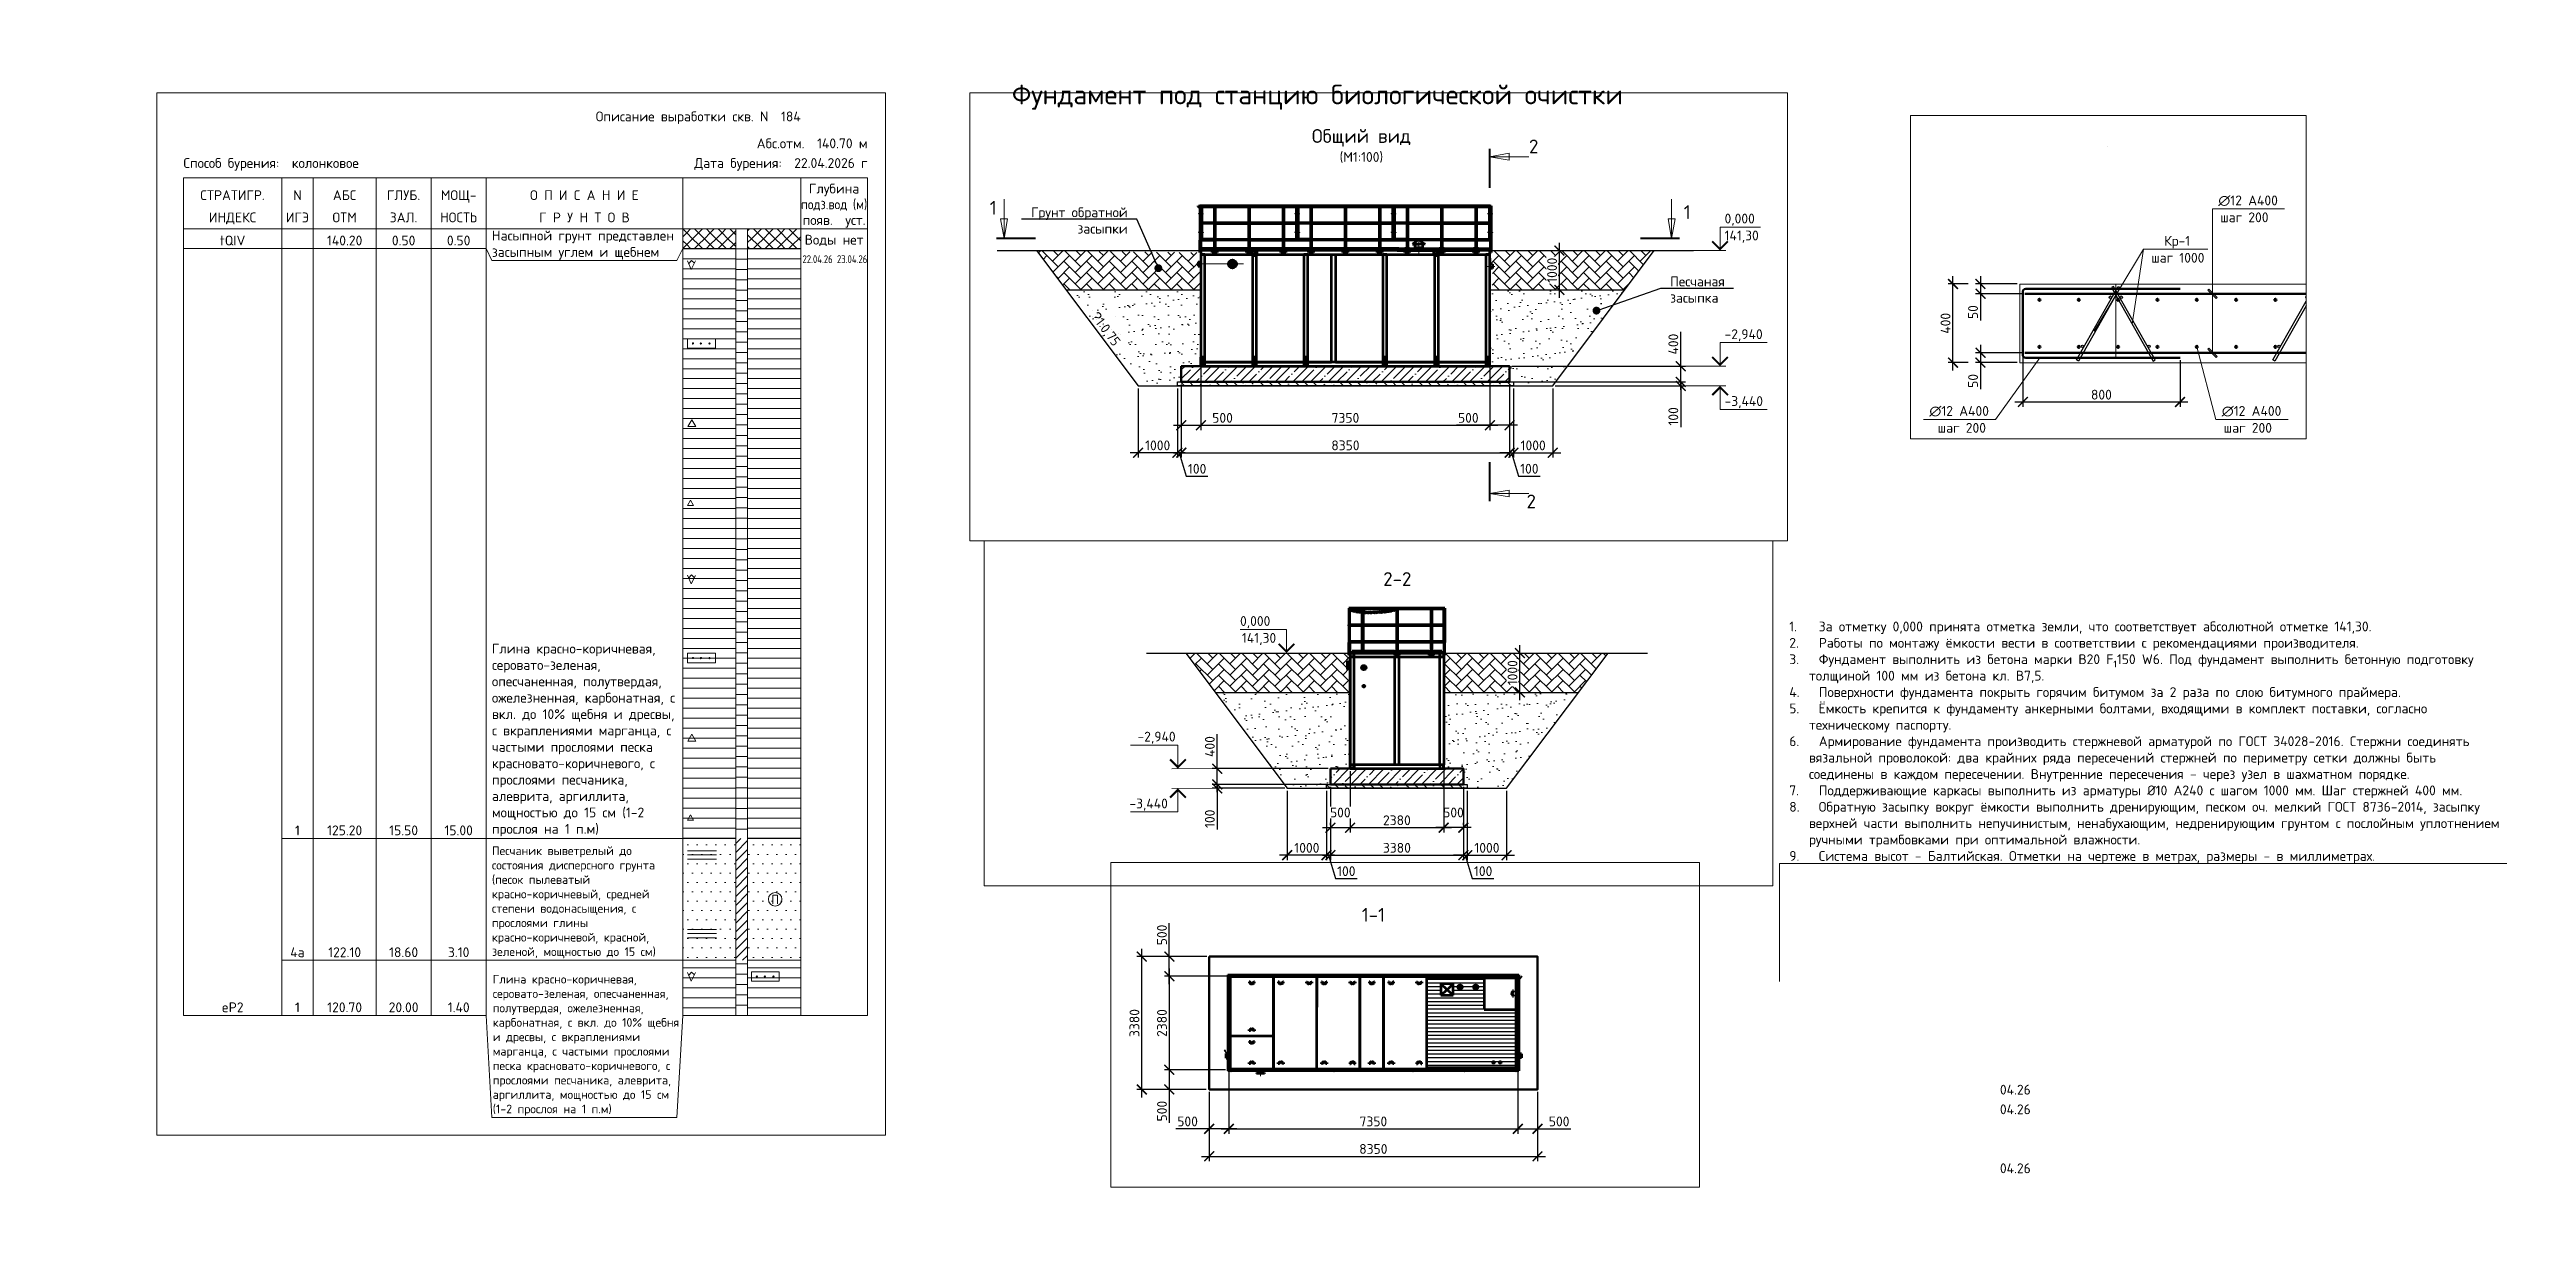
# Paper-space layout '19' of a CAD drawing. Header units: metres. Extents: x -105 to 525, y -546 to -249.
# The model-space entities are those that its viewports show. They can reach past a viewport. Long polylines and large blocks are cut down to what shows.
import ezdxf
from ezdxf import colors
from ezdxf.entities.mleader import LeaderData, LeaderLine
from ezdxf.enums import TextEntityAlignment as Align
from ezdxf.math import Vec2, Vec3

# ---------------------------------------------------------------- set-up
doc = ezdxf.new("R2010")
doc.units = ezdxf.units.M
doc.header["$PDSIZE"] = 1
for name, pattern in [('CENTER', [16, 10, -2, 2, -2]), ('K5LT_AXLED', [19.5, 15, -1.5, 1.5, -1.5]), ('K5LT_BASIC', [0]), ('K5LT_DASHED', [6, 4, -2]), ('K5LT_THIN', [0])]:
    doc.linetypes.add(name, pattern=pattern)
doc.layers.get('0').update_dxf_attribs({"lineweight": 0})
doc.layers.get('Defpoints').update_dxf_attribs({"color": 3})
for name, color, linetype in [('Fill', 7, 'Continuous'), ('Skv', 7, 'Continuous'), ('Table', 7, 'Continuous'), ('Системный слой', 7, 'Continuous')]:
    doc.layers.add(name, color=color, linetype=linetype)
for name, color, linetype, lineweight in [('арматура', 7, 'Continuous', 50), ('второстепенные', 7, 'Continuous', 25), ('выноски', 7, 'Continuous', 15), ('опалубка', 7, 'Continuous', 13), ('оси', 7, 'CENTER', 13), ('основная конструкция', 7, 'Continuous', 50), ('размеры', 7, 'Continuous', 15), ('текст', 7, 'Continuous', 18), ('штриховка', 7, 'Continuous', 9)]:
    doc.layers.add(name, color=color, linetype=linetype, lineweight=lineweight)
doc.layers.add('помощь', color=1, linetype='Continuous', lineweight=0, plot=False)
doc.styles.add('GOST 2.304', font='CS_Gost2304.shx')
doc.styles.add('GOST-2.304_Type-B', font='GOST Common.ttf')
doc.styles.add('ISOCPEUR', font='isocpeur.ttf')
doc.styles.add('СПДС', font='isocpeur.ttf')
doc.dimstyles.new('SPDS', dxfattribs={"dimscale": 10, "dimtxt": 2.5, "dimasz": 2.5, "dimexe": 1.25, "dimexo": 0.625, "dimtad": 1, "dimdec": 0, "dimrnd": 0.001, "dimtxsty": 'GOST 2.304', "dimblk": 'ARCHTICK', "dimblk1": 'ARCHTICK', "dimblk2": 'ARCHTICK', "dimcen": 2.5, "dimdle": 2, "dimadec": 0, "dimazin": 2, "dimtfac": 0.75, "dimtdec": 4, "dimtmove": 1, "dimatfit": 3, "dimfxl": 1, "dimtolj": 1, "dimarcsym": 1})
pattern_1 = [(225, (-4940694.04, -238619.2), (3e-14, -300), [212.13, -212.134069]), (315, (-4940844.04, -238469.2), (300, 3e-14), [212.13, -212.134069]), (45, (-4940994.04, -238619.2), (3e-14, 300), [212.13, -212.134069]), (135, (-4940844.04, -238769.2), (-300, 3e-14), [212.13, -212.134069])]
pattern_2 = [(0, (87834.07, -244535.84), (6e-14, 254), [])]
pattern_3 = [(0, (87834.07, -244535.84), (119.0625, 238.125), [0, -238.125])]
pattern_4 = [(0, (87834.07, -244535.84), (6e-14, 263.525), [])]

psp = doc.layouts.new('19')

# ---------------------------------------------------------------- texts
at = {"layer": 'текст', "style": 'ISOCPEUR'}
for s, insert, char_height, width, attachment_point in [('Фундамент под станцию биологической очистки', (217.02, -261.23), 5, 312.7898, 5), ('\\pxi-2,l3,r0.66667;1.^IЗа отметку 0,000 принята отметка земли, что соответствует абсолютной отметке 141,30.{\\A1;\\P2.^IРаботы по монтажу ёмкости вести в соответствии с рекомендациями производителя.\\P3.^IФундамент выполнить из бетона марки В20 F\\H0.7x;\\S^ 1;\\H1.42857x;150 W6. Под фундамент выполнить бетонную подготовку толщиной 100 мм из бетона кл. В7,5.\\P4.^IПоверхности фундамента покрыть горячим битумом за 2 раза по слою битумного праймера.\\P5.^IЁмкость крепится к фундаменту анкерными болтами, входящими в комплект поставки, согласно техническому паспорту.\\P6.^IАрмирование фундамента производить стержневой арматурой по ГОСТ 34028-2016. Стержни соединять вязальной проволокой: два крайних ряда пересечений стержней по периметру сетки должны быть соединены в каждом пересечении. Внутренние пересечения - через узел в шахматном порядке.\\P7.^IПоддерживающие каркасы выполнить из арматуры %%C10 А240 с шагом 1000 мм. Шаг стержней 400 мм.\\P8.^IОбратную засыпку вокруг ёмкости выполнить дренирующим, песком оч. мелкий ГОСТ 8736-2014, засыпку верхней части выполнить непучинистым, ненабухающим, недренирующим грунтом с послойным уплотнением ручными трамбовками при оптимальной влажности.\\P9.^IСистема высот - Балтийская. Отметки на чертеже в метрах, размеры - в миллиметрах.}', (334.52, -456.11), 2.5, 185, 7)]:
    psp.add_mtext(s, dxfattribs=dict(at, insert=insert, char_height=char_height, width=width, attachment_point=attachment_point))
at = {"layer": 'текст', "ltscale": 50, "char_height": 2.5, "width": 10, "attachment_point": 5, "style": 'ISOCPEUR'}
for insert in [(394.52, -513.61), (394.52, -518.61), (394.52, -533.61)]:
    psp.add_mtext('04.26', dxfattribs=dict(at, insert=insert))

msp = doc.modelspace()

# ---------------------------------------------------------------- texts
at = {"layer": 'выноски', "linetype": 'Continuous', "ltscale": 10, "style": 'GOST-2.304_Type-B'}
msp.add_text('\ue94a1:0,75', height=250, rotation=306.869898, dxfattribs=at).set_placement((418793.66, -146235.55))
at = {"layer": 'выноски', "char_height": 350, "attachment_point": 1, "style": 'ISOCPEUR'}
for s, insert, width in [('\\f|b0|i0|c0|p34;\\W1.0000000000;\\T1.0000000000;\\o\\l2', (429949.87, -141738.11), 666.6667), ('\\f|b0|i0|c0|p34;\\W1.0000000000;\\T1.0000000000;\\o\\l1', (416235.54, -143297.23), 516.6667), ('\\f|b0|i0|c0|p34;\\W1.0000000000;\\T1.0000000000;\\o\\l1', (433886.18, -143408.34), 516.6667), ('\\f|b0|i0|c0|p34;\\W1.0000000000;\\T1.0000000000;\\o\\l2', (429886.92, -150765.02), 666.6667)]:
    msp.add_mtext(s, dxfattribs=dict(at, insert=insert, width=width))
at = {"layer": 'выноски', "ltscale": 10, "char_height": 250, "attachment_point": 1, "style": 'ISOCPEUR'}
for s, insert, width, rotation in [('0,000', (434923.8, -143622.61), 887.5, 359.991135), ('0,000', (453154.54, -143622.73), 887.5, 0.009374), ('141,30', (434923.8, -144052.61), 887.5, 359.991135), ('141,30', (453202.93, -144052.73), 887.5, 0.009374), ('-2,940', (434923.8, -146562.61), 1062.5, 359.990626), ('-2,940', (450546.14, -146562.76), 1062.5, 0.009374), ('-3,440', (434923.8, -148262.61), 1062.5, 359.990626), ('-3,440', (450340.06, -148262.76), 1087.3106, 0.009374)]:
    msp.add_mtext(s, dxfattribs=dict(at, insert=insert, width=width, rotation=rotation))
at = {"layer": 'выноски', "linetype": 'Continuous', "ltscale": 10, "char_height": 50, "attachment_point": 1, "style": 'ISOCPEUR'}
for s, insert, width in [('∅12 А400', (446757.78, -161204.04), 471.4286), ('\\f|b0|i0|c0|p34;\\W1.0000000000;\\T1.0000000000;\\o\\lшаг 200', (446767.3, -161290.04), 378.5714), ('\\f|b0|i0|c0|p34;\\W1.0000000000;\\T1.0000000000;\\o\\lшаг 1000', (446416.18, -161495.6), 416.6667), ('\\f|b0|i0|c0|p34;\\W1.0000000000;\\T1.0000000000;\\o\\lКр-1', (446482.24, -161409.6), 219.0476), ('∅12 А400', (445287.94, -162274.86), 471.4286), ('∅12 А400', (446775.34, -162274.86), 471.4286), ('\\f|b0|i0|c0|p34;\\W1.0000000000;\\T1.0000000000;\\o\\lшаг 200', (445329.97, -162360.86), 378.5714), ('\\f|b0|i0|c0|p34;\\W1.0000000000;\\T1.0000000000;\\o\\lшаг 200', (446784.87, -162360.86), 378.5714)]:
    msp.add_mtext(s, dxfattribs=dict(at, insert=insert, width=width))
at = {"layer": 'текст', "lineweight": 25, "style": 'ISOCPEUR'}
for s, p in [('Описание выработки скв. N  184', (527305.96, -135883.77)), ('Абс.отм.  140.70 м', (529005.96, -136569.2)), ('Дата бурения:  22.04.2026 г', (529005.96, -137069.2))]:
    msp.add_text(s, height=250, dxfattribs=at).set_placement(p, align=Align.RIGHT)
msp.add_text('Способ бурения:  колонковое', height=250, dxfattribs=at).set_placement((511605.96, -137069.2))
for s, p in [('Глубина', (528155.96, -137719.2)), ('СТРАТИГР.', (512855.96, -137885.87)), ('N', (514505.96, -137885.87)), ('АБС', (515705.96, -137885.87)), ('ГЛУБ.', (517205.96, -137885.87)), ('МОЩ-', (518605.96, -137885.87)), ('О П И С А Н И Е', (521805.96, -137885.87)), ('ИНДЕКС', (512855.96, -138452.54)), ('ИГЭ', (514505.96, -138452.54)), ('ОТМ', (515705.96, -138452.54)), ('ЗАЛ.', (517205.96, -138452.54)), ('НОСТЬ', (518605.96, -138452.54)), ('Г Р У Н Т О В', (521805.96, -138452.54)), ('появ.  уст.', (528155.96, -138519.2)), ('tQIV', (512855.96, -139039.2)), ('140.20', (515705.96, -139039.2)), ('0.50', (517205.96, -139039.2)), ('0.50', (518605.96, -139039.2)), ('Воды нет', (528155.96, -139019.2)), ('1', (514505.96, -154039.2)), ('125.20', (515705.96, -154039.2)), ('15.50', (517205.96, -154039.2)), ('15.00', (518605.96, -154039.2)), ('4а', (514505.96, -157139.21)), ('122.10', (515705.96, -157139.21)), ('18.60', (517205.96, -157139.21)), ('3.10', (518605.96, -157139.21)), ('eP2', (512855.96, -158539.2)), ('1', (514505.96, -158539.2)), ('120.70', (515705.96, -158539.2)), ('20.00', (517205.96, -158539.2)), ('1.40', (518605.96, -158539.2))]:
    msp.add_text(s, height=250, dxfattribs=at).set_placement(p, align=Align.CENTER)
at = {"layer": 'текст', "lineweight": 25, "style": 'ISOCPEUR', "width": 0.9}
msp.add_text('подз.вод (м)', height=250, dxfattribs=at).set_placement((528155.96, -138119.2), align=Align.CENTER)
at = {"layer": 'текст', "lineweight": 25, "style": 'ISOCPEUR', "width": 0.8}
for s, p in [('22.04.26', (527350.92, -139489.69)), ('23.04.26', (528228.46, -139489.43))]:
    msp.add_text(s, height=200, dxfattribs=at).set_placement(p)
at = {"layer": 'текст', "style": 'ISOCPEUR'}
msp.add_text('2-2', height=350, dxfattribs=at).set_placement((457154.04, -142960.02), align=Align.BOTTOM_CENTER)
for s, insert, char_height, width, attachment_point in [('Насыпной грунт представлен засыпным углем и щебнем', (519452.8, -139399.2), 250, 4830, 7), ('\\pxqc;Общий вид\\P{\\H0.71429x;(М1:100)}', (425686.32, -141901.76), 350, 6037.8679, 5), ('Глина красно-коричневая, серовато-зеленая, опесчаненная, полутвердая, ожелезненная, карбонатная, с вкл. до 10% щебня и дресвы, с вкраплениями марганца, с частыми прослоями песка красновато-коричневого, с прослоями песчаника, алеврита, аргиллита, мощностью до 15 см (1-2 прослоя на 1 п.м)', (519452.8, -154069.2), 250, 4830, 7), ('Песчаник выветрелый до состояния дисперсного грунта (песок пылеватый красно-коричневый, средней степени водонасыщения, с прослоями глины красно-коричневой, красной, зеленой, мощностью до 15 см)', (519452.8, -157169.21), 220, 4830, 7), ('Глина красно-коричневая, серовато-зеленая, опесчаненная, полутвердая, ожелезненная, карбонатная, с вкл. до 10% щебня и дресвы, с вкраплениями марганца, с частыми прослоями песка красновато-коричневого, с прослоями песчаника, алеврита, аргиллита, мощностью до 15 см (1-2 прослоя на 1 п.м)', (519472.8, -161169.21), 220, 4751.1305, 7), ('1-1', (425281.32, -158103.98), 350, 10690.5854, 5)]:
    msp.add_mtext(s, dxfattribs=dict(at, insert=insert, char_height=char_height, width=width, attachment_point=attachment_point))

# ---------------------------------------------------------------- blocks, each defined once
blk = doc.blocks.new('_ArchTick')
at = {"color": 0, "linetype": 'ByBlock', "lineweight": 30, "const_width": 0.15}
blk.add_lwpolyline([(-0.5, -0.5), (0.5, 0.5)], dxfattribs=at)
blk = doc.blocks.new('*D3')
at = {"layer": 'Defpoints', "color": 0, "ltscale": 100, "transparency": 16777216}
for p in [(421606, -146202), (421106, -147902), (421606, -149002)]:
    blk.add_point(p, dxfattribs=at)
at = {"layer": 'размеры', "color": 0, "lineweight": -2, "ltscale": 100, "transparency": 16777216}
for p, q in [((421606, -146265), (421606, -149127)), ((421106, -147965), (421106, -149127)), ((420906, -149002), (421606, -149002)), ((421606, -149002), (422456, -149002))]:
    blk.add_line(p, q, dxfattribs=at)
at = {"layer": 'размеры', "color": 0, "lineweight": -2, "ltscale": 100, "transparency": 16777216, "xscale": 250, "yscale": 250, "zscale": 250, "rotation": 180}
blk.add_blockref('_ArchTick', (421106, -149002), dxfattribs=at)
at = {"layer": 'размеры', "color": 0, "lineweight": -2, "ltscale": 100, "transparency": 16777216, "xscale": 250, "yscale": 250, "zscale": 250}
blk.add_blockref('_ArchTick', (421606, -149002), dxfattribs=at)
at = {"layer": 'размеры', "color": 0, "ltscale": 100, "transparency": 16777216, "insert": (422156, -148815), "char_height": 250, "attachment_point": 5, "style": 'ISOCPEUR', "bg_fill": 3, "box_fill_scale": 1.1, "bg_fill_color": 9, "bg_fill_true_color": 13158600, "bg_fill_transparency": 0}
blk.add_mtext('\\A1;500', dxfattribs=at)
blk = doc.blocks.new('*D5')
at = {"layer": 'Defpoints', "color": 0, "ltscale": 100, "transparency": 16777216}
for p in [(421006, -148002), (421106, -149002), (421006, -149702)]:
    blk.add_point(p, dxfattribs=at)
at = {"layer": 'размеры', "color": 0, "lineweight": -2, "ltscale": 100, "transparency": 16777216}
for p, q in [((421006, -148065), (421006, -149827)), ((421106, -149065), (421106, -149827)), ((421006, -149702), (420756, -149702)), ((421106, -149702), (421006, -149702)), ((421106, -149702), (421006, -149702)), ((421056, -149702), (421234, -150296)), ((421106, -149702), (421356, -149702)), ((421234, -150296), (421784, -150296))]:
    blk.add_line(p, q, dxfattribs=at)
at = {"layer": 'размеры', "color": 0, "lineweight": -2, "ltscale": 100, "transparency": 16777216, "xscale": 250, "yscale": 250, "zscale": 250}
blk.add_blockref('_ArchTick', (421006, -149702), dxfattribs=at)
at = {"layer": 'размеры', "color": 0, "lineweight": -2, "ltscale": 100, "transparency": 16777216, "xscale": 250, "yscale": 250, "zscale": 250, "rotation": 180}
blk.add_blockref('_ArchTick', (421106, -149702), dxfattribs=at)
at = {"layer": 'размеры', "color": 0, "ltscale": 100, "transparency": 16777216, "insert": (421509, -150109), "char_height": 250, "attachment_point": 5, "style": 'ISOCPEUR', "bg_fill": 3, "box_fill_scale": 1.1, "bg_fill_color": 9, "bg_fill_true_color": 13158600, "bg_fill_transparency": 0}
blk.add_mtext('\\A1;100', dxfattribs=at)
blk = doc.blocks.new('*D6')
at = {"layer": 'Defpoints', "color": 0, "ltscale": 100, "transparency": 16777216}
for p in [(420006, -148002), (421006, -148002), (420006, -149702)]:
    blk.add_point(p, dxfattribs=at)
at = {"layer": 'размеры', "color": 0, "lineweight": -2, "ltscale": 100, "transparency": 16777216}
for p, q in [((420006, -148065), (420006, -149827)), ((421006, -148065), (421006, -149827)), ((421206, -149702), (419806, -149702))]:
    blk.add_line(p, q, dxfattribs=at)
at = {"layer": 'размеры', "color": 0, "lineweight": -2, "ltscale": 100, "transparency": 16777216, "xscale": 250, "yscale": 250, "zscale": 250, "rotation": 180}
blk.add_blockref('_ArchTick', (420006, -149702), dxfattribs=at)
at = {"layer": 'размеры', "color": 0, "lineweight": -2, "ltscale": 100, "transparency": 16777216, "xscale": 250, "yscale": 250, "zscale": 250}
blk.add_blockref('_ArchTick', (421006, -149702), dxfattribs=at)
at = {"layer": 'размеры', "color": 0, "ltscale": 100, "transparency": 16777216, "insert": (420506, -149515), "char_height": 250, "attachment_point": 5, "style": 'ISOCPEUR', "bg_fill": 3, "box_fill_scale": 1.1, "bg_fill_color": 9, "bg_fill_true_color": 13158600, "bg_fill_transparency": 0}
blk.add_mtext('\\A1;1000', dxfattribs=at)
blk = doc.blocks.new('*D4')
at = {"layer": 'Defpoints', "color": 0, "ltscale": 100, "transparency": 16777216}
for p in [(429456, -147902), (421106, -149002), (429456, -149702)]:
    blk.add_point(p, dxfattribs=at)
at = {"layer": 'размеры', "color": 0, "lineweight": -2, "ltscale": 100, "transparency": 16777216}
for p, q in [((429456, -147965), (429456, -149827)), ((421106, -149065), (421106, -149827)), ((420906, -149702), (429656, -149702))]:
    blk.add_line(p, q, dxfattribs=at)
at = {"layer": 'размеры', "color": 0, "lineweight": -2, "ltscale": 100, "transparency": 16777216, "xscale": 250, "yscale": 250, "zscale": 250, "rotation": 180}
blk.add_blockref('_ArchTick', (421106, -149702), dxfattribs=at)
at = {"layer": 'размеры', "color": 0, "lineweight": -2, "ltscale": 100, "transparency": 16777216, "xscale": 250, "yscale": 250, "zscale": 250}
blk.add_blockref('_ArchTick', (429456, -149702), dxfattribs=at)
at = {"layer": 'размеры', "color": 0, "ltscale": 100, "transparency": 16777216, "insert": (425281, -149515), "char_height": 250, "attachment_point": 5, "style": 'ISOCPEUR', "bg_fill": 3, "box_fill_scale": 1.1, "bg_fill_color": 9, "bg_fill_true_color": 13158600, "bg_fill_transparency": 0}
blk.add_mtext('\\A1;8350', dxfattribs=at)
blk = doc.blocks.new('*D7')
at = {"layer": 'Defpoints', "color": 0, "ltscale": 100, "transparency": 16777216}
for p in [(429556, -148002), (429456, -149002), (429556, -149702)]:
    blk.add_point(p, dxfattribs=at)
at = {"layer": 'размеры', "color": 0, "lineweight": -2, "ltscale": 100, "transparency": 16777216}
for p, q in [((429556, -148065), (429556, -149827)), ((429456, -149065), (429456, -149827)), ((429456, -149702), (429206, -149702)), ((429456, -149702), (429556, -149702)), ((429456, -149702), (429556, -149702)), ((429506, -149702), (429684, -150296)), ((429556, -149702), (429806, -149702)), ((429684, -150296), (430234, -150296))]:
    blk.add_line(p, q, dxfattribs=at)
at = {"layer": 'размеры', "color": 0, "lineweight": -2, "ltscale": 100, "transparency": 16777216, "xscale": 250, "yscale": 250, "zscale": 250}
blk.add_blockref('_ArchTick', (429456, -149702), dxfattribs=at)
at = {"layer": 'размеры', "color": 0, "lineweight": -2, "ltscale": 100, "transparency": 16777216, "xscale": 250, "yscale": 250, "zscale": 250, "rotation": 180}
blk.add_blockref('_ArchTick', (429556, -149702), dxfattribs=at)
at = {"layer": 'размеры', "color": 0, "ltscale": 100, "transparency": 16777216, "insert": (429959, -150109), "char_height": 250, "attachment_point": 5, "style": 'ISOCPEUR', "bg_fill": 3, "box_fill_scale": 1.1, "bg_fill_color": 9, "bg_fill_true_color": 13158600, "bg_fill_transparency": 0}
blk.add_mtext('\\A1;100', dxfattribs=at)
blk = doc.blocks.new('*D8')
at = {"layer": 'Defpoints', "color": 0, "ltscale": 100, "transparency": 16777216}
for p in [(429556, -148002), (430556, -148002), (430556, -149702)]:
    blk.add_point(p, dxfattribs=at)
at = {"layer": 'размеры', "color": 0, "lineweight": -2, "ltscale": 100, "transparency": 16777216}
for p, q in [((429556, -148065), (429556, -149827)), ((430556, -148065), (430556, -149827)), ((429356, -149702), (430756, -149702))]:
    blk.add_line(p, q, dxfattribs=at)
at = {"layer": 'размеры', "color": 0, "lineweight": -2, "ltscale": 100, "transparency": 16777216, "xscale": 250, "yscale": 250, "zscale": 250, "rotation": 180}
blk.add_blockref('_ArchTick', (429556, -149702), dxfattribs=at)
at = {"layer": 'размеры', "color": 0, "lineweight": -2, "ltscale": 100, "transparency": 16777216, "xscale": 250, "yscale": 250, "zscale": 250}
blk.add_blockref('_ArchTick', (430556, -149702), dxfattribs=at)
at = {"layer": 'размеры', "color": 0, "ltscale": 100, "transparency": 16777216, "insert": (430056, -149515), "char_height": 250, "attachment_point": 5, "style": 'ISOCPEUR', "bg_fill": 3, "box_fill_scale": 1.1, "bg_fill_color": 9, "bg_fill_true_color": 13158600, "bg_fill_transparency": 0}
blk.add_mtext('\\A1;1000', dxfattribs=at)
blk = doc.blocks.new('*D9')
at = {"layer": 'Defpoints', "color": 0, "ltscale": 100, "transparency": 16777216}
for p in [(429456, -147502), (433809, -147502), (429456, -147902)]:
    blk.add_point(p, dxfattribs=at)
at = {"layer": 'размеры', "color": 0, "lineweight": -2, "ltscale": 100, "transparency": 16777216}
for p, q in [((433809, -147502), (433809, -146627)), ((429519, -147502), (433934, -147502)), ((433809, -148102), (433809, -147502)), ((429519, -147902), (433934, -147902))]:
    blk.add_line(p, q, dxfattribs=at)
at = {"layer": 'размеры', "color": 0, "lineweight": -2, "ltscale": 100, "transparency": 16777216, "xscale": 250, "yscale": 250, "zscale": 250}
for p, rotation in [((433809, -147502), 90), ((433809, -147902), 270)]:
    blk.add_blockref('_ArchTick', p, dxfattribs=dict(at, rotation=rotation))
at = {"layer": 'размеры', "color": 0, "ltscale": 100, "transparency": 16777216, "insert": (433621, -146940), "char_height": 250, "attachment_point": 5, "rotation": 90, "style": 'ISOCPEUR', "bg_fill": 3, "box_fill_scale": 1.1, "bg_fill_color": 9, "bg_fill_true_color": 13158600, "bg_fill_transparency": 0}
blk.add_mtext('\\A1;400', dxfattribs=at)
blk = doc.blocks.new('*D10')
at = {"layer": 'Defpoints', "color": 0, "ltscale": 100, "transparency": 16777216}
for p in [(429556, -147902), (430556, -148002), (433809, -148002)]:
    blk.add_point(p, dxfattribs=at)
at = {"layer": 'размеры', "color": 0, "lineweight": -2, "ltscale": 100, "transparency": 16777216}
for p, q in [((433809, -147902), (433809, -147652)), ((429619, -147902), (433934, -147902)), ((433809, -147902), (433809, -148002)), ((430619, -148002), (433934, -148002)), ((433809, -148002), (433809, -149052))]:
    blk.add_line(p, q, dxfattribs=at)
at = {"layer": 'размеры', "color": 0, "lineweight": -2, "ltscale": 100, "transparency": 16777216, "xscale": 250, "yscale": 250, "zscale": 250}
for p, rotation in [((433809, -147902), 270), ((433809, -148002), 90)]:
    blk.add_blockref('_ArchTick', p, dxfattribs=dict(at, rotation=rotation))
at = {"layer": 'размеры', "color": 0, "ltscale": 100, "transparency": 16777216, "insert": (433621, -148777), "char_height": 250, "attachment_point": 5, "rotation": 90, "style": 'ISOCPEUR'}
blk.add_mtext('\\A1;100', dxfattribs=at)
blk = doc.blocks.new('*D11')
at = {"layer": 'Defpoints', "color": 0, "ltscale": 100, "transparency": 16777216}
for p in [(421606, -146202), (428956, -147402), (428956, -149002)]:
    blk.add_point(p, dxfattribs=at)
at = {"layer": 'размеры', "color": 0, "lineweight": -2, "ltscale": 100, "transparency": 16777216}
for p, q in [((421606, -146265), (421606, -149127)), ((428956, -147465), (428956, -149127)), ((421406, -149002), (429156, -149002))]:
    blk.add_line(p, q, dxfattribs=at)
at = {"layer": 'размеры', "color": 0, "lineweight": -2, "ltscale": 100, "transparency": 16777216, "xscale": 250, "yscale": 250, "zscale": 250, "rotation": 180}
blk.add_blockref('_ArchTick', (421606, -149002), dxfattribs=at)
at = {"layer": 'размеры', "color": 0, "lineweight": -2, "ltscale": 100, "transparency": 16777216, "xscale": 250, "yscale": 250, "zscale": 250}
blk.add_blockref('_ArchTick', (428956, -149002), dxfattribs=at)
at = {"layer": 'размеры', "color": 0, "ltscale": 100, "transparency": 16777216, "insert": (425281, -148815), "char_height": 250, "attachment_point": 5, "style": 'ISOCPEUR', "bg_fill": 3, "box_fill_scale": 1.1, "bg_fill_color": 9, "bg_fill_true_color": 13158600, "bg_fill_transparency": 0}
blk.add_mtext('\\A1;7350', dxfattribs=at)
blk = doc.blocks.new('*D12')
at = {"layer": 'Defpoints', "color": 0, "ltscale": 100, "transparency": 16777216}
for p in [(428956, -145902), (429456, -147902), (428956, -149002)]:
    blk.add_point(p, dxfattribs=at)
at = {"layer": 'размеры', "color": 0, "lineweight": -2, "ltscale": 100, "transparency": 16777216}
for p, q in [((428956, -145965), (428956, -149127)), ((429456, -147965), (429456, -149127)), ((428956, -149002), (428106, -149002)), ((429656, -149002), (428956, -149002))]:
    blk.add_line(p, q, dxfattribs=at)
at = {"layer": 'размеры', "color": 0, "lineweight": -2, "ltscale": 100, "transparency": 16777216, "xscale": 250, "yscale": 250, "zscale": 250, "rotation": 180}
blk.add_blockref('_ArchTick', (428956, -149002), dxfattribs=at)
at = {"layer": 'размеры', "color": 0, "lineweight": -2, "ltscale": 100, "transparency": 16777216, "xscale": 250, "yscale": 250, "zscale": 250}
blk.add_blockref('_ArchTick', (429456, -149002), dxfattribs=at)
at = {"layer": 'размеры', "color": 0, "ltscale": 100, "transparency": 16777216, "insert": (428406, -148815), "char_height": 250, "attachment_point": 5, "style": 'ISOCPEUR', "bg_fill": 3, "box_fill_scale": 1.1, "bg_fill_color": 9, "bg_fill_true_color": 13158600, "bg_fill_transparency": 0}
blk.add_mtext('\\A1;500', dxfattribs=at)
blk = doc.blocks.new('*D13')
at = {"layer": 'Defpoints', "color": 0, "ltscale": 100, "transparency": 16777216}
for p in [(421106, -162546), (429456, -162546), (429456, -164246)]:
    blk.add_point(p, dxfattribs=at)
at = {"layer": 'размеры', "color": 0, "lineweight": -2, "ltscale": 100, "transparency": 16777216}
for p, q in [((421106, -162608), (421106, -164371)), ((429456, -162608), (429456, -164371)), ((420906, -164246), (429656, -164246))]:
    blk.add_line(p, q, dxfattribs=at)
at = {"layer": 'размеры', "color": 0, "lineweight": -2, "ltscale": 100, "transparency": 16777216, "xscale": 250, "yscale": 250, "zscale": 250, "rotation": 180}
blk.add_blockref('_ArchTick', (421106, -164246), dxfattribs=at)
at = {"layer": 'размеры', "color": 0, "lineweight": -2, "ltscale": 100, "transparency": 16777216, "xscale": 250, "yscale": 250, "zscale": 250}
blk.add_blockref('_ArchTick', (429456, -164246), dxfattribs=at)
at = {"layer": 'размеры', "color": 0, "ltscale": 100, "transparency": 16777216, "insert": (425281, -164058), "char_height": 250, "attachment_point": 5, "style": 'ISOCPEUR'}
blk.add_mtext('\\A1;8350', dxfattribs=at)
blk = doc.blocks.new('*D14')
at = {"layer": 'Defpoints', "color": 0, "ltscale": 100, "transparency": 16777216}
for p in [(428956, -162046), (429456, -162546), (429456, -163546)]:
    blk.add_point(p, dxfattribs=at)
at = {"layer": 'размеры', "color": 0, "lineweight": -2, "ltscale": 100, "transparency": 16777216}
for p, q in [((428956, -162108), (428956, -163671)), ((429456, -162608), (429456, -163671)), ((428756, -163546), (429456, -163546)), ((429456, -163546), (430306, -163546))]:
    blk.add_line(p, q, dxfattribs=at)
at = {"layer": 'размеры', "color": 0, "lineweight": -2, "ltscale": 100, "transparency": 16777216, "xscale": 250, "yscale": 250, "zscale": 250, "rotation": 180}
blk.add_blockref('_ArchTick', (428956, -163546), dxfattribs=at)
at = {"layer": 'размеры', "color": 0, "lineweight": -2, "ltscale": 100, "transparency": 16777216, "xscale": 250, "yscale": 250, "zscale": 250}
blk.add_blockref('_ArchTick', (429456, -163546), dxfattribs=at)
at = {"layer": 'размеры', "color": 0, "ltscale": 100, "transparency": 16777216, "insert": (430006, -163358), "char_height": 250, "attachment_point": 5, "style": 'ISOCPEUR'}
blk.add_mtext('\\A1;500', dxfattribs=at)
blk = doc.blocks.new('*D15')
at = {"layer": 'Defpoints', "color": 0, "ltscale": 100, "transparency": 16777216}
for p in [(421606, -162046), (421106, -162546), (421106, -163546)]:
    blk.add_point(p, dxfattribs=at)
at = {"layer": 'размеры', "color": 0, "lineweight": -2, "ltscale": 100, "transparency": 16777216}
for p, q in [((421606, -162108), (421606, -163671)), ((421106, -162608), (421106, -163671)), ((421106, -163546), (420256, -163546)), ((421806, -163546), (421106, -163546))]:
    blk.add_line(p, q, dxfattribs=at)
at = {"layer": 'размеры', "color": 0, "lineweight": -2, "ltscale": 100, "transparency": 16777216, "xscale": 250, "yscale": 250, "zscale": 250, "rotation": 180}
blk.add_blockref('_ArchTick', (421106, -163546), dxfattribs=at)
at = {"layer": 'размеры', "color": 0, "lineweight": -2, "ltscale": 100, "transparency": 16777216, "xscale": 250, "yscale": 250, "zscale": 250}
blk.add_blockref('_ArchTick', (421606, -163546), dxfattribs=at)
at = {"layer": 'размеры', "color": 0, "ltscale": 100, "transparency": 16777216, "insert": (420556, -163358), "char_height": 250, "attachment_point": 5, "style": 'ISOCPEUR'}
blk.add_mtext('\\A1;500', dxfattribs=at)
blk = doc.blocks.new('*D16')
at = {"layer": 'Defpoints', "color": 0, "ltscale": 100, "transparency": 16777216}
for p in [(421606, -162046), (428956, -162046), (428956, -163546)]:
    blk.add_point(p, dxfattribs=at)
at = {"layer": 'размеры', "color": 0, "lineweight": -2, "ltscale": 100, "transparency": 16777216}
for p, q in [((421606, -162108), (421606, -163671)), ((428956, -162108), (428956, -163671)), ((421406, -163546), (429156, -163546))]:
    blk.add_line(p, q, dxfattribs=at)
at = {"layer": 'размеры', "color": 0, "lineweight": -2, "ltscale": 100, "transparency": 16777216, "xscale": 250, "yscale": 250, "zscale": 250, "rotation": 180}
blk.add_blockref('_ArchTick', (421606, -163546), dxfattribs=at)
at = {"layer": 'размеры', "color": 0, "lineweight": -2, "ltscale": 100, "transparency": 16777216, "xscale": 250, "yscale": 250, "zscale": 250}
blk.add_blockref('_ArchTick', (428956, -163546), dxfattribs=at)
at = {"layer": 'размеры', "color": 0, "ltscale": 100, "transparency": 16777216, "insert": (425281, -163358), "char_height": 250, "attachment_point": 5, "style": 'ISOCPEUR'}
blk.add_mtext('\\A1;7350', dxfattribs=at)
blk = doc.blocks.new('*D19')
at = {"layer": 'Defpoints', "color": 0, "ltscale": 100, "transparency": 16777216}
for p in [(420091, -159166), (421106, -159166), (421606, -159666)]:
    blk.add_point(p, dxfattribs=at)
at = {"layer": 'размеры', "color": 0, "lineweight": -2, "ltscale": 100, "transparency": 16777216}
for p, q in [((420091, -159166), (420091, -158316)), ((421044, -159166), (419966, -159166)), ((420091, -159866), (420091, -159166)), ((421544, -159666), (419966, -159666))]:
    blk.add_line(p, q, dxfattribs=at)
at = {"layer": 'размеры', "color": 0, "lineweight": -2, "ltscale": 100, "transparency": 16777216, "xscale": 250, "yscale": 250, "zscale": 250}
for p, rotation in [((420091, -159166), 90), ((420091, -159666), 270)]:
    blk.add_blockref('_ArchTick', p, dxfattribs=dict(at, rotation=rotation))
at = {"layer": 'размеры', "color": 0, "ltscale": 100, "transparency": 16777216, "insert": (419904, -158616), "char_height": 250, "attachment_point": 5, "rotation": 90, "style": 'ISOCPEUR'}
blk.add_mtext('\\A1;500', dxfattribs=at)
blk = doc.blocks.new('*D17')
at = {"layer": 'Defpoints', "color": 0, "ltscale": 100, "transparency": 16777216}
for p in [(421606, -159666), (420091, -162046), (421581, -162046)]:
    blk.add_point(p, dxfattribs=at)
at = {"layer": 'размеры', "color": 0, "lineweight": -2, "ltscale": 100, "transparency": 16777216}
for p, q in [((420091, -159466), (420091, -162246)), ((421544, -159666), (419966, -159666)), ((421519, -162046), (419966, -162046))]:
    blk.add_line(p, q, dxfattribs=at)
at = {"layer": 'размеры', "color": 0, "lineweight": -2, "ltscale": 100, "transparency": 16777216, "xscale": 250, "yscale": 250, "zscale": 250}
for p, rotation in [((420091, -159666), 90), ((420091, -162046), 270)]:
    blk.add_blockref('_ArchTick', p, dxfattribs=dict(at, rotation=rotation))
at = {"layer": 'размеры', "color": 0, "ltscale": 100, "transparency": 16777216, "insert": (419904, -160856), "char_height": 250, "attachment_point": 5, "rotation": 90, "style": 'ISOCPEUR'}
blk.add_mtext('\\A1;2380', dxfattribs=at)
blk = doc.blocks.new('*D20')
at = {"layer": 'Defpoints', "color": 0, "ltscale": 100, "transparency": 16777216}
for p in [(421581, -162046), (420091, -162546), (421091, -162546)]:
    blk.add_point(p, dxfattribs=at)
at = {"layer": 'размеры', "color": 0, "lineweight": -2, "ltscale": 100, "transparency": 16777216}
for p, q in [((420091, -161846), (420091, -162546)), ((421519, -162046), (419966, -162046)), ((421029, -162546), (419966, -162546)), ((420091, -162546), (420091, -163396))]:
    blk.add_line(p, q, dxfattribs=at)
at = {"layer": 'размеры', "color": 0, "lineweight": -2, "ltscale": 100, "transparency": 16777216, "xscale": 250, "yscale": 250, "zscale": 250}
for p, rotation in [((420091, -162046), 90), ((420091, -162546), 270)]:
    blk.add_blockref('_ArchTick', p, dxfattribs=dict(at, rotation=rotation))
at = {"layer": 'размеры', "color": 0, "ltscale": 100, "transparency": 16777216, "insert": (419904, -163096), "char_height": 250, "attachment_point": 5, "rotation": 90, "style": 'ISOCPEUR'}
blk.add_mtext('\\A1;500', dxfattribs=at)
blk = doc.blocks.new('*D18')
at = {"layer": 'Defpoints', "color": 0, "ltscale": 100, "transparency": 16777216}
for p in [(419391, -159166), (421106, -159166), (420091, -162546)]:
    blk.add_point(p, dxfattribs=at)
at = {"layer": 'размеры', "color": 0, "lineweight": -2, "ltscale": 100, "transparency": 16777216}
for p, q in [((419391, -162746), (419391, -158966)), ((421044, -159166), (419266, -159166)), ((420029, -162546), (419266, -162546))]:
    blk.add_line(p, q, dxfattribs=at)
at = {"layer": 'размеры', "color": 0, "lineweight": -2, "ltscale": 100, "transparency": 16777216, "xscale": 250, "yscale": 250, "zscale": 250}
for p, rotation in [((419391, -159166), 90), ((419391, -162546), 270)]:
    blk.add_blockref('_ArchTick', p, dxfattribs=dict(at, rotation=rotation))
at = {"layer": 'размеры', "color": 0, "ltscale": 100, "transparency": 16777216, "insert": (419204, -160856), "char_height": 250, "attachment_point": 5, "rotation": 90, "style": 'ISOCPEUR'}
blk.add_mtext('\\A1;3380', dxfattribs=at)
blk = doc.blocks.new('*D23')
at = {"layer": 'Defpoints', "color": 0, "ltscale": 100, "transparency": 16777216}
for p in [(455454, -147902), (455354, -148002), (455354, -149702)]:
    blk.add_point(p, dxfattribs=at)
at = {"layer": 'размеры', "color": 0, "lineweight": -2, "ltscale": 100, "transparency": 16777216}
for p, q in [((455454, -147965), (455454, -149827)), ((455354, -148065), (455354, -149827)), ((455354, -149702), (455104, -149702)), ((455454, -149702), (455354, -149702)), ((455454, -149702), (455354, -149702)), ((455404, -149702), (455582, -150296)), ((455454, -149702), (455704, -149702)), ((455582, -150296), (456132, -150296))]:
    blk.add_line(p, q, dxfattribs=at)
at = {"layer": 'размеры', "color": 0, "lineweight": -2, "ltscale": 100, "transparency": 16777216, "xscale": 250, "yscale": 250, "zscale": 250}
blk.add_blockref('_ArchTick', (455354, -149702), dxfattribs=at)
at = {"layer": 'размеры', "color": 0, "lineweight": -2, "ltscale": 100, "transparency": 16777216, "xscale": 250, "yscale": 250, "zscale": 250, "rotation": 180}
blk.add_blockref('_ArchTick', (455454, -149702), dxfattribs=at)
at = {"layer": 'размеры', "color": 0, "ltscale": 100, "transparency": 16777216, "insert": (455857, -150109), "char_height": 250, "attachment_point": 5, "style": 'ISOCPEUR', "bg_fill": 3, "box_fill_scale": 1.1, "bg_fill_color": 9, "bg_fill_true_color": 13158600, "bg_fill_transparency": 0}
blk.add_mtext('\\A1;100', dxfattribs=at)
blk = doc.blocks.new('*D24')
at = {"layer": 'Defpoints', "color": 0, "ltscale": 100, "transparency": 16777216}
for p in [(458834, -147902), (458934, -148002), (458934, -149702)]:
    blk.add_point(p, dxfattribs=at)
at = {"layer": 'размеры', "color": 0, "lineweight": -2, "ltscale": 100, "transparency": 16777216}
for p, q in [((458834, -147965), (458834, -149827)), ((458934, -148065), (458934, -149827)), ((458834, -149702), (458584, -149702)), ((458834, -149702), (458934, -149702)), ((458834, -149702), (458934, -149702)), ((458884, -149702), (459062, -150296)), ((458934, -149702), (459184, -149702)), ((459062, -150296), (459612, -150296))]:
    blk.add_line(p, q, dxfattribs=at)
at = {"layer": 'размеры', "color": 0, "lineweight": -2, "ltscale": 100, "transparency": 16777216, "xscale": 250, "yscale": 250, "zscale": 250}
blk.add_blockref('_ArchTick', (458834, -149702), dxfattribs=at)
at = {"layer": 'размеры', "color": 0, "lineweight": -2, "ltscale": 100, "transparency": 16777216, "xscale": 250, "yscale": 250, "zscale": 250, "rotation": 180}
blk.add_blockref('_ArchTick', (458934, -149702), dxfattribs=at)
at = {"layer": 'размеры', "color": 0, "ltscale": 100, "transparency": 16777216, "insert": (459337, -150109), "char_height": 250, "attachment_point": 5, "style": 'ISOCPEUR', "bg_fill": 3, "box_fill_scale": 1.1, "bg_fill_color": 9, "bg_fill_true_color": 13158600, "bg_fill_transparency": 0}
blk.add_mtext('\\A1;100', dxfattribs=at)
blk = doc.blocks.new('*D25')
at = {"layer": 'Defpoints', "color": 0, "ltscale": 100, "transparency": 16777216}
for p in [(458934, -148002), (459934, -148002), (459934, -149702)]:
    blk.add_point(p, dxfattribs=at)
at = {"layer": 'размеры', "color": 0, "lineweight": -2, "ltscale": 100, "transparency": 16777216}
for p, q in [((458934, -148065), (458934, -149827)), ((459934, -148065), (459934, -149827)), ((458734, -149702), (460134, -149702))]:
    blk.add_line(p, q, dxfattribs=at)
at = {"layer": 'размеры', "color": 0, "lineweight": -2, "ltscale": 100, "transparency": 16777216, "xscale": 250, "yscale": 250, "zscale": 250, "rotation": 180}
blk.add_blockref('_ArchTick', (458934, -149702), dxfattribs=at)
at = {"layer": 'размеры', "color": 0, "lineweight": -2, "ltscale": 100, "transparency": 16777216, "xscale": 250, "yscale": 250, "zscale": 250}
blk.add_blockref('_ArchTick', (459934, -149702), dxfattribs=at)
at = {"layer": 'размеры', "color": 0, "ltscale": 100, "transparency": 16777216, "insert": (459434, -149515), "char_height": 250, "attachment_point": 5, "style": 'ISOCPEUR', "bg_fill": 3, "box_fill_scale": 1.1, "bg_fill_color": 9, "bg_fill_true_color": 13158600, "bg_fill_transparency": 0}
blk.add_mtext('\\A1;1000', dxfattribs=at)
blk = doc.blocks.new('*D26')
at = {"layer": 'Defpoints', "color": 0, "ltscale": 100, "transparency": 16777216}
for p in [(454354, -148002), (455354, -148002), (454354, -149702)]:
    blk.add_point(p, dxfattribs=at)
at = {"layer": 'размеры', "color": 0, "lineweight": -2, "ltscale": 100, "transparency": 16777216}
for p, q in [((454354, -148065), (454354, -149827)), ((455354, -148065), (455354, -149827)), ((455554, -149702), (454154, -149702))]:
    blk.add_line(p, q, dxfattribs=at)
at = {"layer": 'размеры', "color": 0, "lineweight": -2, "ltscale": 100, "transparency": 16777216, "xscale": 250, "yscale": 250, "zscale": 250, "rotation": 180}
blk.add_blockref('_ArchTick', (454354, -149702), dxfattribs=at)
at = {"layer": 'размеры', "color": 0, "lineweight": -2, "ltscale": 100, "transparency": 16777216, "xscale": 250, "yscale": 250, "zscale": 250}
blk.add_blockref('_ArchTick', (455354, -149702), dxfattribs=at)
at = {"layer": 'размеры', "color": 0, "ltscale": 100, "transparency": 16777216, "insert": (454854, -149515), "char_height": 250, "attachment_point": 5, "style": 'ISOCPEUR', "bg_fill": 3, "box_fill_scale": 1.1, "bg_fill_color": 9, "bg_fill_true_color": 13158600, "bg_fill_transparency": 0}
blk.add_mtext('\\A1;1000', dxfattribs=at)
blk = doc.blocks.new('*D21')
at = {"layer": 'Defpoints', "color": 0, "ltscale": 100, "transparency": 16777216}
for p in [(452574, -147502), (455454, -147502), (455454, -147902)]:
    blk.add_point(p, dxfattribs=at)
at = {"layer": 'размеры', "color": 0, "lineweight": -2, "ltscale": 100, "transparency": 16777216}
for p, q in [((452574, -147502), (452574, -146627)), ((455392, -147502), (452449, -147502)), ((452574, -148102), (452574, -147502)), ((455392, -147902), (452449, -147902))]:
    blk.add_line(p, q, dxfattribs=at)
at = {"layer": 'размеры', "color": 0, "lineweight": -2, "ltscale": 100, "transparency": 16777216, "xscale": 250, "yscale": 250, "zscale": 250}
for p, rotation in [((452574, -147502), 90), ((452574, -147902), 270)]:
    blk.add_blockref('_ArchTick', p, dxfattribs=dict(at, rotation=rotation))
at = {"layer": 'размеры', "color": 0, "ltscale": 100, "transparency": 16777216, "insert": (452386, -146940), "char_height": 250, "attachment_point": 5, "rotation": 90, "style": 'ISOCPEUR', "bg_fill": 3, "box_fill_scale": 1.1, "bg_fill_color": 9, "bg_fill_true_color": 13158600, "bg_fill_transparency": 0}
blk.add_mtext('\\A1;400', dxfattribs=at)
blk = doc.blocks.new('*D22')
at = {"layer": 'Defpoints', "color": 0, "ltscale": 100, "transparency": 16777216}
for p in [(455354, -147902), (452574, -148002), (454354, -148002)]:
    blk.add_point(p, dxfattribs=at)
at = {"layer": 'размеры', "color": 0, "lineweight": -2, "ltscale": 100, "transparency": 16777216}
for p, q in [((452574, -147902), (452574, -147652)), ((455292, -147902), (452449, -147902)), ((452574, -147902), (452574, -148002)), ((454292, -148002), (452449, -148002)), ((452574, -148002), (452574, -149052))]:
    blk.add_line(p, q, dxfattribs=at)
at = {"layer": 'размеры', "color": 0, "lineweight": -2, "ltscale": 100, "transparency": 16777216, "xscale": 250, "yscale": 250, "zscale": 250}
for p, rotation in [((452574, -147902), 270), ((452574, -148002), 90)]:
    blk.add_blockref('_ArchTick', p, dxfattribs=dict(at, rotation=rotation))
at = {"layer": 'размеры', "color": 0, "ltscale": 100, "transparency": 16777216, "insert": (452386, -148777), "char_height": 250, "attachment_point": 5, "rotation": 90, "style": 'ISOCPEUR'}
blk.add_mtext('\\A1;100', dxfattribs=at)
blk = doc.blocks.new('*U2')
at = {"layer": 'штриховка', "ltscale": 10}
h = blk.add_hatch(color=256, dxfattribs=at)
edge = h.paths.add_edge_path()
edge.add_arc((0, 0), 5, 0, 360)
at = {"layer": 'арматура', "ltscale": 10}
blk.add_circle((0, 0), 5, dxfattribs=at)
at = {"layer": 'помощь', "ltscale": 10, "style": 'СПДС'}
blk.add_text('10 (А400)', height=25, dxfattribs=at).set_placement((7, 8))
blk = doc.blocks.new('*U27')
at = {"layer": 'арматура', "ltscale": 10}
blk.add_blockref('*U2', (0, 0), dxfattribs=at)
blk = doc.blocks.new('*U28')
at = {"layer": 'арматура', "color": 0, "linetype": 'ByBlock', "lineweight": -2, "transparency": 16777216}
for p in [(0, 0), (200, 0), (400, 0), (600, 0), (800, 0), (1000, 0), (1200, 0)]:
    blk.add_blockref('*U27', p, dxfattribs=at)
blk = doc.blocks.new('*U29')
at = {"layer": 'арматура', "ltscale": 10}
blk.add_blockref('*U2', (0, 0), dxfattribs=at)
blk = doc.blocks.new('*U30')
at = {"layer": 'арматура', "color": 0, "linetype": 'ByBlock', "lineweight": -2, "transparency": 16777216}
for p in [(0, 0), (200, 0), (400, 0), (600, 0), (800, 0), (1000, 0), (1200, 0)]:
    blk.add_blockref('*U29', p, dxfattribs=at)
blk = doc.blocks.new('*D32')
at = {"layer": 'Defpoints', "color": 0, "ltscale": 100, "transparency": 16777216}
for p in [(445773, -162004), (445548, -162054), (445748, -162054)]:
    blk.add_point(p, dxfattribs=at)
at = {"layer": 'размеры', "color": 0, "lineweight": -2, "ltscale": 100, "transparency": 16777216}
for p, q in [((445760, -162004), (445523, -162004)), ((445548, -161964), (445548, -162054)), ((445735, -162054), (445523, -162054)), ((445548, -162054), (445548, -162189))]:
    blk.add_line(p, q, dxfattribs=at)
at = {"layer": 'размеры', "color": 0, "lineweight": -2, "ltscale": 100, "transparency": 16777216, "xscale": 50, "yscale": 50, "zscale": 50}
for p, rotation in [((445548, -162004), 90), ((445548, -162054), 270)]:
    blk.add_blockref('_ArchTick', p, dxfattribs=dict(at, rotation=rotation))
at = {"layer": 'размеры', "color": 0, "ltscale": 100, "transparency": 16777216, "insert": (445510, -162147), "char_height": 50, "attachment_point": 5, "rotation": 90, "style": 'ISOCPEUR'}
blk.add_mtext('\\A1;50', dxfattribs=at)
blk = doc.blocks.new('*D33')
at = {"layer": 'Defpoints', "color": 0, "ltscale": 100, "transparency": 16777216}
for p in [(445748, -161654), (445548, -161704), (445773, -161704)]:
    blk.add_point(p, dxfattribs=at)
at = {"layer": 'размеры', "color": 0, "lineweight": -2, "ltscale": 100, "transparency": 16777216}
for p, q in [((445735, -161654), (445523, -161654)), ((445548, -161614), (445548, -161704)), ((445760, -161704), (445523, -161704)), ((445548, -161704), (445548, -161839))]:
    blk.add_line(p, q, dxfattribs=at)
at = {"layer": 'размеры', "color": 0, "lineweight": -2, "ltscale": 100, "transparency": 16777216, "xscale": 50, "yscale": 50, "zscale": 50}
for p, rotation in [((445548, -161654), 90), ((445548, -161704), 270)]:
    blk.add_blockref('_ArchTick', p, dxfattribs=dict(at, rotation=rotation))
at = {"layer": 'размеры', "color": 0, "ltscale": 100, "transparency": 16777216, "insert": (445510, -161797), "char_height": 50, "attachment_point": 5, "rotation": 90, "style": 'ISOCPEUR'}
blk.add_mtext('\\A1;50', dxfattribs=at)
blk = doc.blocks.new('*D31')
at = {"layer": 'Defpoints', "color": 0, "ltscale": 100, "transparency": 16777216}
for p in [(445408, -161654), (445498, -161654), (445498, -162054)]:
    blk.add_point(p, dxfattribs=at)
at = {"layer": 'размеры', "color": 0, "lineweight": -2, "ltscale": 100, "transparency": 16777216}
for p, q in [((445485, -161654), (445383, -161654)), ((445408, -162094), (445408, -161614)), ((445485, -162054), (445383, -162054))]:
    blk.add_line(p, q, dxfattribs=at)
at = {"layer": 'размеры', "color": 0, "lineweight": -2, "ltscale": 100, "transparency": 16777216, "xscale": 50, "yscale": 50, "zscale": 50}
for p, rotation in [((445408, -161654), 90), ((445408, -162054), 270)]:
    blk.add_blockref('_ArchTick', p, dxfattribs=dict(at, rotation=rotation))
at = {"layer": 'размеры', "color": 0, "ltscale": 100, "transparency": 16777216, "insert": (445370, -161854), "char_height": 50, "attachment_point": 5, "rotation": 90, "style": 'ISOCPEUR'}
blk.add_mtext('\\A1;400', dxfattribs=at)
blk = doc.blocks.new('*D34')
at = {"layer": 'Defpoints', "color": 0, "ltscale": 100, "transparency": 16777216}
for p in [(445763, -162014), (446563, -162029), (446563, -162254)]:
    blk.add_point(p, dxfattribs=at)
at = {"layer": 'размеры', "color": 0, "lineweight": -2, "ltscale": 100, "transparency": 16777216}
for p, q in [((445763, -162027), (445763, -162279)), ((446563, -162042), (446563, -162279)), ((445723, -162254), (446603, -162254))]:
    blk.add_line(p, q, dxfattribs=at)
at = {"layer": 'размеры', "color": 0, "lineweight": -2, "ltscale": 100, "transparency": 16777216, "xscale": 50, "yscale": 50, "zscale": 50, "rotation": 180}
blk.add_blockref('_ArchTick', (445763, -162254), dxfattribs=at)
at = {"layer": 'размеры', "color": 0, "lineweight": -2, "ltscale": 100, "transparency": 16777216, "xscale": 50, "yscale": 50, "zscale": 50}
blk.add_blockref('_ArchTick', (446563, -162254), dxfattribs=at)
at = {"layer": 'размеры', "color": 0, "ltscale": 100, "transparency": 16777216, "insert": (446163, -162217), "char_height": 50, "attachment_point": 5, "style": 'ISOCPEUR'}
blk.add_mtext('\\A1;800', dxfattribs=at)
blk = doc.blocks.new('каркасы')
at = {"layer": 'второстепенные', "ltscale": 10}
for points in [[(318737, 71676), (318949, 72050), (318959, 72044), (318747, 71670)], [(319138, 71676), (318926, 72050), (318915, 72044), (319127, 71670)]]:
    blk.add_lwpolyline(points, close=True, dxfattribs=at)
for centre in [(318910, 71995), (318965, 71995), (318768, 71745), (319107, 71745)]:
    blk.add_circle(centre, 6, dxfattribs=at)
at = {"layer": 'оси', "ltscale": 10}
blk.add_lwpolyline([(318937, 72062), (318937, 71692)], dxfattribs=at)
at = {"layer": 'помощь', "ltscale": 10}
blk.add_circle((319107, 71745), 7, dxfattribs=at)
blk = doc.blocks.new('*U57')
at = {"layer": 'второстепенные', "lineweight": 90}
blk.add_blockref('каркасы', (-318937, -71860), dxfattribs=at)
blk = doc.blocks.new('*U58')
at = {"layer": 'арматура', "color": 0, "linetype": 'ByBlock', "lineweight": -2, "transparency": 16777216}
for p in [(0, 0), (1000, 0)]:
    blk.add_blockref('*U57', p, dxfattribs=at)
blk = doc.blocks.new('*U59')
at = {"layer": 'второстепенные', "lineweight": 90}
blk.add_blockref('каркасы', (-318937, -71860), dxfattribs=at)
blk = doc.blocks.new('*U60')
at = {"layer": 'арматура', "color": 0, "linetype": 'ByBlock', "lineweight": -2, "transparency": 16777216}
for p in [(0, 0), (1000, 0), (2000, 0), (3000, 0), (4000, 0), (5000, 0), (6000, 0), (7000, 0), (8000, 0)]:
    blk.add_blockref('*U59', p, dxfattribs=at)
blk = doc.blocks.new('U142')
at = {"layer": 'Системный слой', "color": 30, "linetype": 'K5LT_AXLED', "lineweight": 18, "true_color": 0xff8000}
for q in [(157.15, 472.72), (153.65, 469.22), (160.65, 469.22), (157.15, 465.72)]:
    blk.add_line((157.15, 469.22), q, dxfattribs=at)
blk = doc.blocks.new('U141')
at = {"layer": 'Системный слой', "color": 150, "linetype": 'K5LT_BASIC', "lineweight": 60, "true_color": 0x0080ff}
blk.add_circle((157.15, 469.22), 1.5, dxfattribs=at)
at = {"layer": 'Системный слой'}
blk.add_blockref('U142', (0, 0), dxfattribs=at)
blk = doc.blocks.new('U145')
at = {"layer": 'Системный слой', "color": 30, "linetype": 'K5LT_AXLED', "lineweight": 18, "true_color": 0xff8000}
for q in [(388.65, 472.72), (385.15, 469.22), (392.15, 469.22), (388.65, 465.72)]:
    blk.add_line((388.65, 469.22), q, dxfattribs=at)
blk = doc.blocks.new('U144')
at = {"layer": 'Системный слой', "color": 150, "linetype": 'K5LT_BASIC', "lineweight": 60, "true_color": 0x0080ff}
blk.add_circle((388.65, 469.22), 1.5, dxfattribs=at)
at = {"layer": 'Системный слой'}
blk.add_blockref('U145', (0, 0), dxfattribs=at)
blk = doc.blocks.new('A$Cd3847c52')
at = {"layer": 'Системный слой', "linetype": 'K5LT_BASIC', "lineweight": 60}
for p, q in [((2.09, 203), (2.09, 204)), ((2.09, 204), (2.29, 204)), ((2.29, 203), (2.29, 204)), ((3.34, 203), (3.34, 204)), ((3.34, 204), (3.54, 204)), ((3.54, 203), (3.54, 204)), ((3.79, 203), (3.79, 204)), ((3.79, 204), (3.99, 204)), ((5.24, 204), (3.99, 204)), ((3.99, 204), (3.99, 144.5)), ((3.99, 204), (3.99, 203)), ((5.04, 203), (5.04, 204)), ((5.04, 204), (5.24, 204)), ((127.74, 204), (5.24, 204)), ((5.24, 204), (5.24, 202.75)), ((5.24, 204), (5.24, 160.25)), ((6.49, 204), (5.24, 204)), ((5.24, 204), (5.24, 203)), ((5.24, 202.75), (127.74, 202.75)), ((6.49, 202.75), (6.49, 160.25)), ((22.12, 202.75), (22.12, 147)), ((23.37, 202.75), (23.37, 147)), ((65.87, 202.75), (65.87, 147)), ((67.12, 202.75), (67.12, 147)), ((109.62, 202.75), (109.62, 145.75)), ((110.87, 202.75), (110.87, 145.75)), ((127.74, 204), (126.49, 204)), ((126.49, 202.75), (126.49, 160.25)), ((127.74, 202.75), (127.74, 204)), ((127.74, 204), (127.74, 160.25)), ((127.74, 202.75), (127.74, 204)), ((127.74, 204), (127.74, 202.75)), ((127.74, 204), (127.74, 202.75)), ((250.24, 204), (127.74, 204)), ((127.74, 204), (127.74, 202.75)), ((127.74, 204), (127.74, 160.25)), ((128.99, 204), (127.74, 204)), ((127.74, 202.75), (250.24, 202.75)), ((128.99, 202.75), (128.99, 160.25)), ((144.62, 202.75), (144.62, 147)), ((145.87, 202.75), (145.87, 147)), ((188.37, 202.75), (188.37, 147)), ((189.62, 202.75), (189.62, 147)), ((232.12, 202.75), (232.12, 145.75)), ((233.37, 202.75), (233.37, 145.75)), ((250.24, 204), (248.99, 204)), ((248.99, 202.75), (248.99, 160.25)), ((250.24, 202.75), (250.24, 204)), ((250.24, 204), (250.24, 160.25)), ((250.24, 202.75), (250.24, 204)), ((250.24, 204), (250.24, 202.75)), ((250.24, 204), (250.24, 202.75)), ((373.14, 204), (250.24, 204)), ((250.24, 204), (250.24, 202.75)), ((250.24, 204), (250.24, 160.25)), ((251.49, 204), (250.24, 204)), ((250.24, 202.75), (373.14, 202.75)), ((251.49, 202.75), (251.49, 160.25)), ((267.12, 202.75), (267.12, 147)), ((268.37, 202.75), (268.37, 147)), ((310.87, 202.75), (310.87, 147)), ((312.12, 202.75), (312.12, 147)), ((354.62, 202.75), (354.62, 145.75)), ((355.87, 202.75), (355.87, 145.75)), ((373.14, 204), (371.89, 204)), ((371.89, 202.75), (371.89, 160.25)), ((373.14, 202.75), (373.14, 204)), ((373.14, 204), (373.14, 160.25)), ((373.14, 202.75), (373.14, 204)), ((373.14, 204), (373.14, 202.75)), ((373.14, 204), (373.14, 202.75)), ((373.14, 204), (374.39, 204)), ((374.39, 204), (374.39, 144.5)), ((3.52, 194.38), (3.57, 194.46)), ((3.52, 194), (3.52, 194.38)), ((3.52, 194), (3.52, 193.62)), ((3.52, 193.62), (3.57, 193.54)), ((3.57, 194.46), (3.84, 194.46)), ((3.57, 194.23), (3.84, 194.23)), ((3.57, 193.77), (3.84, 193.77)), ((3.57, 193.54), (3.84, 193.54)), ((3.84, 193.5), (3.84, 194.5)), ((3.84, 194.5), (3.99, 194.5)), ((3.84, 194.46), (3.84, 194)), ((3.84, 193.54), (3.84, 194)), ((3.99, 193.5), (3.84, 193.5)), ((3.99, 194.5), (3.99, 193.5)), ((6.49, 193.5), (6.49, 194.5)), ((6.49, 194.5), (6.64, 194.5)), ((6.64, 193.5), (6.49, 193.5)), ((6.64, 194.5), (6.64, 193.5)), ((6.64, 194.45), (6.64, 193.55)), ((6.64, 194.42), (6.77, 194.42)), ((6.77, 194.08), (6.64, 193.95)), ((6.77, 194), (6.64, 193.88)), ((6.64, 193.58), (6.77, 193.58)), ((6.82, 194.46), (6.77, 194.37)), ((6.77, 193.58), (6.77, 194.42)), ((6.77, 194.37), (6.77, 194)), ((6.77, 193.63), (6.77, 194)), ((6.82, 193.54), (6.77, 193.63)), ((7.13, 194.46), (6.82, 194.46)), ((7.13, 194.23), (6.82, 194.23)), ((7.13, 193.77), (6.82, 193.77)), ((7.13, 193.54), (6.82, 193.54)), ((7.19, 194.37), (7.13, 194.46)), ((7.19, 193.63), (7.13, 193.54)), ((7.19, 194), (7.19, 194.37)), ((7.19, 194.25), (7.27, 194.25)), ((7.19, 194), (7.19, 193.63)), ((7.19, 193.75), (7.27, 193.75)), ((7.27, 194.25), (7.34, 194.18)), ((7.27, 194.25), (7.27, 194)), ((7.27, 193.75), (7.27, 194)), ((7.27, 193.75), (7.34, 193.83)), ((7.34, 194.18), (7.34, 194)), ((7.34, 193.83), (7.34, 194)), ((126.02, 194.38), (126.07, 194.46)), ((126.02, 194), (126.02, 194.38)), ((126.02, 194), (126.02, 193.62)), ((126.02, 193.62), (126.07, 193.54)), ((126.07, 194.46), (126.34, 194.46)), ((126.07, 194.23), (126.34, 194.23)), ((126.07, 193.77), (126.34, 193.77)), ((126.07, 193.54), (126.34, 193.54)), ((126.34, 193.5), (126.34, 194.5)), ((126.34, 194.5), (126.49, 194.5)), ((126.34, 194.46), (126.34, 194)), ((126.34, 193.54), (126.34, 194)), ((126.49, 193.5), (126.34, 193.5)), ((126.49, 194.5), (126.49, 193.5)), ((128.99, 193.5), (128.99, 194.5)), ((128.99, 194.5), (129.14, 194.5)), ((129.14, 193.5), (128.99, 193.5)), ((129.14, 194.5), (129.14, 193.5)), ((129.14, 194.45), (129.14, 193.55)), ((129.14, 194.42), (129.27, 194.42)), ((129.27, 194.08), (129.14, 193.95)), ((129.27, 194), (129.14, 193.88)), ((129.14, 193.58), (129.27, 193.58)), ((129.32, 194.46), (129.27, 194.37)), ((129.27, 193.58), (129.27, 194.42)), ((129.27, 194.37), (129.27, 194)), ((129.27, 193.63), (129.27, 194)), ((129.32, 193.54), (129.27, 193.63)), ((129.63, 194.46), (129.32, 194.46)), ((129.63, 194.23), (129.32, 194.23)), ((129.63, 193.77), (129.32, 193.77)), ((129.63, 193.54), (129.32, 193.54)), ((129.69, 194.37), (129.63, 194.46)), ((129.69, 193.63), (129.63, 193.54)), ((129.69, 194), (129.69, 194.37)), ((129.69, 194.25), (129.77, 194.25)), ((129.69, 194), (129.69, 193.63)), ((129.69, 193.75), (129.77, 193.75)), ((129.77, 194.25), (129.84, 194.18)), ((129.77, 194.25), (129.77, 194)), ((129.77, 193.75), (129.77, 194)), ((129.77, 193.75), (129.84, 193.83)), ((129.84, 194.18), (129.84, 194)), ((129.84, 193.83), (129.84, 194)), ((248.52, 194.38), (248.57, 194.46)), ((248.52, 194), (248.52, 194.38)), ((248.52, 194), (248.52, 193.62)), ((248.52, 193.62), (248.57, 193.54)), ((248.57, 194.46), (248.84, 194.46)), ((248.57, 194.23), (248.84, 194.23)), ((248.57, 193.77), (248.84, 193.77)), ((248.57, 193.54), (248.84, 193.54)), ((248.84, 193.5), (248.84, 194.5)), ((248.84, 194.5), (248.99, 194.5)), ((248.84, 194.46), (248.84, 194)), ((248.84, 193.54), (248.84, 194)), ((248.99, 193.5), (248.84, 193.5)), ((248.99, 194.5), (248.99, 193.5)), ((251.49, 193.5), (251.49, 194.5)), ((251.49, 194.5), (251.64, 194.5)), ((251.64, 193.5), (251.49, 193.5)), ((251.64, 194.5), (251.64, 193.5)), ((251.64, 194.45), (251.64, 193.55)), ((251.64, 194.42), (251.77, 194.42)), ((251.77, 194.08), (251.64, 193.95)), ((251.77, 194), (251.64, 193.88)), ((251.64, 193.58), (251.77, 193.58)), ((251.82, 194.46), (251.77, 194.37)), ((251.77, 193.58), (251.77, 194.42)), ((251.77, 194.37), (251.77, 194)), ((251.77, 193.63), (251.77, 194)), ((251.82, 193.54), (251.77, 193.63)), ((252.13, 194.46), (251.82, 194.46)), ((252.13, 194.23), (251.82, 194.23)), ((252.13, 193.77), (251.82, 193.77)), ((252.13, 193.54), (251.82, 193.54)), ((252.19, 194.37), (252.13, 194.46)), ((252.19, 193.63), (252.13, 193.54)), ((252.19, 194), (252.19, 194.37)), ((252.19, 194.25), (252.27, 194.25)), ((252.19, 194), (252.19, 193.63)), ((252.19, 193.75), (252.27, 193.75)), ((252.27, 194.25), (252.34, 194.18)), ((252.27, 194.25), (252.27, 194)), ((252.27, 193.75), (252.27, 194)), ((252.27, 193.75), (252.34, 193.83)), ((252.34, 194.18), (252.34, 194)), ((252.34, 193.83), (252.34, 194)), ((371.42, 194.38), (371.47, 194.46)), ((371.42, 194), (371.42, 194.38)), ((371.42, 194), (371.42, 193.62)), ((371.42, 193.62), (371.47, 193.54)), ((371.47, 194.46), (371.74, 194.46)), ((371.47, 194.23), (371.74, 194.23)), ((371.47, 193.77), (371.74, 193.77)), ((371.47, 193.54), (371.74, 193.54)), ((371.74, 193.5), (371.74, 194.5)), ((371.74, 194.5), (371.89, 194.5)), ((371.74, 194.46), (371.74, 194)), ((371.74, 193.54), (371.74, 194)), ((371.89, 193.5), (371.74, 193.5)), ((371.89, 194.5), (371.89, 193.5)), ((374.39, 193.5), (374.39, 194.5)), ((374.39, 194.5), (374.54, 194.5)), ((374.54, 193.5), (374.39, 193.5)), ((374.54, 194.5), (374.54, 193.5)), ((374.54, 194.45), (374.54, 193.55)), ((374.54, 194.42), (374.67, 194.42)), ((374.67, 194.08), (374.54, 193.95)), ((374.67, 194), (374.54, 193.88)), ((374.54, 193.58), (374.67, 193.58)), ((374.72, 194.46), (374.67, 194.37)), ((374.67, 193.58), (374.67, 194.42)), ((374.67, 194.37), (374.67, 194)), ((374.67, 193.63), (374.67, 194)), ((374.72, 193.54), (374.67, 193.63)), ((375.03, 194.46), (374.72, 194.46)), ((375.03, 194.23), (374.72, 194.23)), ((375.03, 193.77), (374.72, 193.77)), ((375.03, 193.54), (374.72, 193.54)), ((375.09, 194.37), (375.03, 194.46)), ((375.09, 193.63), (375.03, 193.54)), ((375.09, 194), (375.09, 194.37)), ((375.09, 194.25), (375.17, 194.25)), ((375.09, 194), (375.09, 193.63)), ((375.09, 193.75), (375.17, 193.75)), ((375.17, 194.25), (375.24, 194.18)), ((375.17, 194.25), (375.17, 194)), ((375.17, 193.75), (375.17, 194)), ((375.17, 193.75), (375.24, 193.83)), ((375.24, 194.18), (375.24, 194)), ((375.24, 193.83), (375.24, 194)), ((6.49, 181.5), (6.49, 182.75)), ((6.49, 182.75), (6.49, 181.5)), ((6.49, 182.75), (6.49, 181.5)), ((6.49, 182.75), (22.12, 182.75)), ((23.37, 182.75), (65.87, 182.75)), ((67.12, 182.75), (109.62, 182.75)), ((110.87, 182.75), (126.49, 182.75)), ((127.74, 181.5), (127.74, 182.75)), ((127.74, 182.75), (127.74, 181.5)), ((127.74, 182.75), (127.74, 181.5)), ((128.99, 181.5), (128.99, 182.75)), ((128.99, 182.75), (128.99, 181.5)), ((128.99, 182.75), (128.99, 181.5)), ((128.99, 182.75), (144.62, 182.75)), ((145.87, 182.75), (188.37, 182.75)), ((189.62, 182.75), (232.12, 182.75)), ((233.37, 182.75), (248.99, 182.75)), ((250.24, 181.5), (250.24, 182.75)), ((250.24, 182.75), (250.24, 181.5)), ((250.24, 182.75), (250.24, 181.5)), ((251.49, 181.5), (251.49, 182.75)), ((251.49, 182.75), (251.49, 181.5)), ((251.49, 182.75), (251.49, 181.5)), ((251.49, 182.75), (267.12, 182.75)), ((268.37, 182.75), (310.87, 182.75)), ((312.12, 182.75), (354.62, 182.75)), ((355.87, 182.75), (371.89, 182.75)), ((373.14, 181.5), (373.14, 182.75)), ((373.14, 182.75), (373.14, 181.5)), ((373.14, 182.75), (373.14, 181.5)), ((22.12, 181.5), (6.49, 181.5)), ((23.37, 181.5), (65.87, 181.5)), ((67.12, 181.5), (109.62, 181.5)), ((110.87, 181.5), (126.49, 181.5)), ((144.62, 181.5), (128.99, 181.5)), ((145.87, 181.5), (188.37, 181.5)), ((189.62, 181.5), (232.12, 181.5)), ((233.37, 181.5), (248.99, 181.5)), ((267.12, 181.5), (251.49, 181.5)), ((268.37, 181.5), (310.87, 181.5)), ((312.12, 181.5), (354.62, 181.5)), ((355.87, 181.5), (371.89, 181.5)), ((3.52, 170.63), (3.57, 170.71)), ((3.52, 170.25), (3.52, 170.63)), ((3.52, 170.25), (3.52, 169.87)), ((3.57, 170.71), (3.84, 170.71)), ((3.57, 170.48), (3.84, 170.48)), ((3.84, 169.75), (3.84, 170.75)), ((3.84, 170.75), (3.99, 170.75)), ((3.84, 170.71), (3.84, 170.25)), ((3.84, 169.79), (3.84, 170.25)), ((3.99, 170.75), (3.99, 169.75)), ((6.49, 169.75), (6.49, 170.75)), ((6.49, 170.75), (6.64, 170.75)), ((6.64, 170.75), (6.64, 169.75)), ((6.64, 170.7), (6.64, 169.8)), ((6.64, 170.67), (6.77, 170.67)), ((6.77, 170.33), (6.64, 170.2)), ((6.77, 170.25), (6.64, 170.13)), ((6.82, 170.71), (6.77, 170.62)), ((6.77, 169.83), (6.77, 170.67)), ((6.77, 170.62), (6.77, 170.25)), ((6.77, 169.88), (6.77, 170.25)), ((7.13, 170.71), (6.82, 170.71)), ((7.13, 170.48), (6.82, 170.48)), ((7.19, 170.62), (7.13, 170.71)), ((7.19, 170.25), (7.19, 170.62)), ((7.19, 170.5), (7.27, 170.5)), ((7.19, 170.25), (7.19, 169.88)), ((7.27, 170.5), (7.34, 170.43)), ((7.27, 170.5), (7.27, 170.25)), ((7.27, 170), (7.27, 170.25)), ((7.34, 170.43), (7.34, 170.25)), ((7.34, 170.08), (7.34, 170.25)), ((126.02, 170.63), (126.07, 170.71)), ((126.02, 170.25), (126.02, 170.63)), ((126.02, 170.25), (126.02, 169.87)), ((126.07, 170.71), (126.34, 170.71)), ((126.07, 170.48), (126.34, 170.48)), ((126.34, 169.75), (126.34, 170.75)), ((126.34, 170.75), (126.49, 170.75)), ((126.34, 170.71), (126.34, 170.25)), ((126.34, 169.79), (126.34, 170.25)), ((126.49, 170.75), (126.49, 169.75)), ((128.99, 169.75), (128.99, 170.75)), ((128.99, 170.75), (129.14, 170.75)), ((129.14, 170.75), (129.14, 169.75)), ((129.14, 170.7), (129.14, 169.8)), ((129.14, 170.67), (129.27, 170.67)), ((129.27, 170.33), (129.14, 170.2)), ((129.27, 170.25), (129.14, 170.13)), ((129.32, 170.71), (129.27, 170.62)), ((129.27, 169.83), (129.27, 170.67)), ((129.27, 170.62), (129.27, 170.25)), ((129.27, 169.88), (129.27, 170.25)), ((129.63, 170.71), (129.32, 170.71)), ((129.63, 170.48), (129.32, 170.48)), ((129.69, 170.62), (129.63, 170.71)), ((129.69, 170.25), (129.69, 170.62)), ((129.69, 170.5), (129.77, 170.5)), ((129.69, 170.25), (129.69, 169.88)), ((129.77, 170.5), (129.84, 170.43)), ((129.77, 170.5), (129.77, 170.25)), ((129.77, 170), (129.77, 170.25)), ((129.84, 170.43), (129.84, 170.25)), ((129.84, 170.08), (129.84, 170.25)), ((248.52, 170.63), (248.57, 170.71)), ((248.52, 170.25), (248.52, 170.63)), ((248.52, 170.25), (248.52, 169.87)), ((248.57, 170.71), (248.84, 170.71)), ((248.57, 170.48), (248.84, 170.48)), ((248.84, 169.75), (248.84, 170.75)), ((248.84, 170.75), (248.99, 170.75)), ((248.84, 170.71), (248.84, 170.25)), ((248.84, 169.79), (248.84, 170.25)), ((248.99, 170.75), (248.99, 169.75)), ((251.49, 169.75), (251.49, 170.75)), ((251.49, 170.75), (251.64, 170.75)), ((251.64, 170.75), (251.64, 169.75)), ((251.64, 170.7), (251.64, 169.8)), ((251.64, 170.67), (251.77, 170.67)), ((251.77, 170.33), (251.64, 170.2)), ((251.77, 170.25), (251.64, 170.13)), ((251.82, 170.71), (251.77, 170.62)), ((251.77, 169.83), (251.77, 170.67)), ((251.77, 170.62), (251.77, 170.25)), ((251.77, 169.88), (251.77, 170.25)), ((252.13, 170.71), (251.82, 170.71)), ((252.13, 170.48), (251.82, 170.48)), ((252.19, 170.62), (252.13, 170.71)), ((252.19, 170.25), (252.19, 170.62)), ((252.19, 170.5), (252.27, 170.5)), ((252.19, 170.25), (252.19, 169.88)), ((252.27, 170.5), (252.34, 170.43)), ((252.27, 170.5), (252.27, 170.25)), ((252.27, 170), (252.27, 170.25)), ((252.34, 170.43), (252.34, 170.25)), ((252.34, 170.08), (252.34, 170.25)), ((371.42, 170.63), (371.47, 170.71)), ((371.42, 170.25), (371.42, 170.63)), ((371.42, 170.25), (371.42, 169.87)), ((371.47, 170.71), (371.74, 170.71)), ((371.47, 170.48), (371.74, 170.48)), ((371.74, 169.75), (371.74, 170.75)), ((371.74, 170.75), (371.89, 170.75)), ((371.74, 170.71), (371.74, 170.25)), ((371.74, 169.79), (371.74, 170.25)), ((371.89, 170.75), (371.89, 169.75)), ((374.39, 169.75), (374.39, 170.75)), ((374.39, 170.75), (374.54, 170.75)), ((374.54, 170.75), (374.54, 169.75)), ((374.54, 170.7), (374.54, 169.8)), ((374.54, 170.67), (374.67, 170.67)), ((374.67, 170.33), (374.54, 170.2)), ((374.67, 170.25), (374.54, 170.13)), ((374.72, 170.71), (374.67, 170.62)), ((374.67, 169.83), (374.67, 170.67)), ((374.67, 170.62), (374.67, 170.25)), ((374.67, 169.88), (374.67, 170.25)), ((375.03, 170.71), (374.72, 170.71)), ((375.03, 170.48), (374.72, 170.48)), ((375.09, 170.62), (375.03, 170.71)), ((375.09, 170.25), (375.09, 170.62)), ((375.09, 170.5), (375.17, 170.5)), ((375.09, 170.25), (375.09, 169.88)), ((375.17, 170.5), (375.24, 170.43)), ((375.17, 170.5), (375.17, 170.25)), ((375.17, 170), (375.17, 170.25)), ((375.24, 170.43), (375.24, 170.25)), ((375.24, 170.08), (375.24, 170.25)), ((3.52, 169.87), (3.57, 169.79)), ((3.57, 170.02), (3.84, 170.02)), ((3.57, 169.79), (3.84, 169.79)), ((3.99, 169.75), (3.84, 169.75)), ((6.64, 169.75), (6.49, 169.75)), ((6.64, 169.83), (6.77, 169.83)), ((6.82, 169.79), (6.77, 169.88)), ((7.13, 170.02), (6.82, 170.02)), ((7.13, 169.79), (6.82, 169.79)), ((7.19, 169.88), (7.13, 169.79)), ((7.19, 170), (7.27, 170)), ((7.27, 170), (7.34, 170.08)), ((126.02, 169.87), (126.07, 169.79)), ((126.07, 170.02), (126.34, 170.02)), ((126.07, 169.79), (126.34, 169.79)), ((126.49, 169.75), (126.34, 169.75)), ((129.14, 169.75), (128.99, 169.75)), ((129.14, 169.83), (129.27, 169.83)), ((129.32, 169.79), (129.27, 169.88)), ((129.63, 170.02), (129.32, 170.02)), ((129.63, 169.79), (129.32, 169.79)), ((129.69, 169.88), (129.63, 169.79)), ((129.69, 170), (129.77, 170)), ((129.77, 170), (129.84, 170.08)), ((248.52, 169.87), (248.57, 169.79)), ((248.57, 170.02), (248.84, 170.02)), ((248.57, 169.79), (248.84, 169.79)), ((248.99, 169.75), (248.84, 169.75)), ((251.64, 169.75), (251.49, 169.75)), ((251.64, 169.83), (251.77, 169.83)), ((251.82, 169.79), (251.77, 169.88)), ((252.13, 170.02), (251.82, 170.02)), ((252.13, 169.79), (251.82, 169.79)), ((252.19, 169.88), (252.13, 169.79)), ((252.19, 170), (252.27, 170)), ((252.27, 170), (252.34, 170.08)), ((371.42, 169.87), (371.47, 169.79)), ((371.47, 170.02), (371.74, 170.02)), ((371.47, 169.79), (371.74, 169.79)), ((371.89, 169.75), (371.74, 169.75)), ((374.54, 169.75), (374.39, 169.75)), ((374.54, 169.83), (374.67, 169.83)), ((374.72, 169.79), (374.67, 169.88)), ((375.03, 170.02), (374.72, 170.02)), ((375.03, 169.79), (374.72, 169.79)), ((375.09, 169.88), (375.03, 169.79)), ((375.09, 170), (375.17, 170)), ((375.17, 170), (375.24, 170.08)), ((3.99, 160.25), (5.24, 160.25)), ((3.99, 144.5), (3.99, 160.25)), ((5.24, 160.25), (6.49, 160.25)), ((5.24, 160.25), (5.24, 144.5)), ((6.49, 160.25), (6.49, 161.5)), ((6.49, 161.5), (6.49, 160.25)), ((6.49, 161.5), (6.49, 160.25)), ((22.12, 161.5), (6.49, 161.5)), ((6.49, 160.25), (22.12, 160.25)), ((23.37, 161.5), (65.87, 161.5)), ((65.87, 160.25), (23.37, 160.25)), ((67.12, 161.5), (109.62, 161.5)), ((67.12, 160.25), (109.62, 160.25)), ((110.87, 161.5), (126.49, 161.5)), ((110.87, 160.25), (126.49, 160.25)), ((126.49, 160.25), (127.74, 160.25)), ((127.74, 160.25), (128.99, 160.25)), ((128.99, 160.25), (128.99, 161.5)), ((128.99, 161.5), (128.99, 160.25)), ((128.99, 161.5), (128.99, 160.25)), ((144.62, 161.5), (128.99, 161.5)), ((128.99, 160.25), (144.62, 160.25)), ((145.87, 161.5), (188.37, 161.5)), ((188.37, 160.25), (145.87, 160.25)), ((189.62, 161.5), (232.12, 161.5)), ((189.62, 160.25), (232.12, 160.25)), ((233.37, 161.5), (248.99, 161.5)), ((233.37, 160.25), (248.99, 160.25)), ((248.99, 160.25), (250.24, 160.25)), ((250.24, 160.25), (251.49, 160.25)), ((251.49, 160.25), (251.49, 161.5)), ((251.49, 161.5), (251.49, 160.25)), ((251.49, 161.5), (251.49, 160.25)), ((267.12, 161.5), (251.49, 161.5)), ((251.49, 160.25), (267.12, 160.25)), ((268.37, 161.5), (310.87, 161.5)), ((310.87, 160.25), (268.37, 160.25)), ((281.66, 160.25), (274.61, 155.02)), ((283.45, 160.25), (290.51, 155.02)), ((312.12, 161.5), (354.62, 161.5)), ((312.12, 160.25), (354.62, 160.25)), ((355.87, 161.5), (371.89, 161.5)), ((355.87, 160.25), (371.89, 160.25)), ((371.89, 160.25), (373.14, 160.25)), ((374.39, 160.25), (373.14, 160.25)), ((373.14, 160.25), (373.14, 144.5)), ((374.39, 144.5), (374.39, 160.25)), ((274.61, 155.02), (282.56, 155.02)), ((287.56, 155.02), (277.56, 155.02)), ((277.56, 155.02), (277.56, 150.37)), ((290.51, 155.02), (282.56, 155.02)), ((287.56, 150.37), (287.56, 155.02)), ((5.24, 149.5), (5.44, 149.5)), ((5.24, 144.5), (5.24, 149.5)), ((5.44, 149.5), (5.44, 144.5)), ((5.44, 149.5), (19.62, 149.5)), ((19.62, 147), (5.44, 147)), ((19.62, 144.5), (19.62, 149.5)), ((22.12, 149.5), (19.62, 149.5)), ((20.47, 148.73), (20.87, 148.96)), ((20.47, 148.27), (20.47, 148.73)), ((20.87, 148.04), (20.47, 148.27)), ((20.87, 148.96), (21.27, 148.73)), ((21.27, 148.27), (20.87, 148.04)), ((21.27, 148.73), (21.27, 148.27)), ((22.12, 147), (22.12, 144.5)), ((25.87, 149.5), (23.37, 149.5)), ((23.37, 147), (23.37, 144.5)), ((24.22, 148.73), (24.62, 148.96)), ((24.22, 148.27), (24.22, 148.73)), ((24.62, 148.04), (24.22, 148.27)), ((24.62, 148.96), (25.02, 148.73)), ((25.02, 148.27), (24.62, 148.04)), ((25.02, 148.73), (25.02, 148.27)), ((25.87, 149.5), (63.37, 149.5)), ((25.87, 147), (25.87, 149.5)), ((63.37, 147), (25.87, 147)), ((25.87, 147), (25.87, 144.5)), ((63.37, 144.5), (63.37, 149.5)), ((65.87, 149.5), (63.37, 149.5)), ((64.22, 148.73), (64.62, 148.96)), ((64.22, 148.27), (64.22, 148.73)), ((64.62, 148.04), (64.22, 148.27)), ((64.62, 148.96), (65.02, 148.73)), ((65.02, 148.27), (64.62, 148.04)), ((65.02, 148.73), (65.02, 148.27)), ((65.87, 147), (65.87, 144.5)), ((69.62, 149.5), (67.12, 149.5)), ((67.12, 147), (67.12, 144.5)), ((67.97, 148.73), (68.37, 148.96)), ((67.97, 148.27), (67.97, 148.73)), ((68.37, 148.04), (67.97, 148.27)), ((68.37, 148.96), (68.77, 148.73)), ((68.77, 148.27), (68.37, 148.04)), ((68.77, 148.73), (68.77, 148.27)), ((69.62, 149.5), (107.12, 149.5)), ((69.62, 147), (69.62, 149.5)), ((107.12, 147), (69.62, 147)), ((69.62, 147), (69.62, 144.5)), ((69.94, 142), (69.94, 147)), ((76.94, 142), (76.94, 147)), ((107.12, 144.5), (107.12, 149.5)), ((109.62, 149.5), (107.12, 149.5)), ((107.97, 148.73), (108.37, 148.96)), ((107.97, 148.27), (107.97, 148.73)), ((108.37, 148.04), (107.97, 148.27)), ((108.37, 148.96), (108.77, 148.73)), ((108.77, 148.27), (108.37, 148.04)), ((108.77, 148.73), (108.77, 148.27)), ((109.62, 147), (109.62, 144.5)), ((113.37, 149.5), (110.87, 149.5)), ((110.87, 147), (110.87, 144.5)), ((111.72, 148.73), (112.12, 148.96)), ((111.72, 148.27), (111.72, 148.73)), ((112.12, 148.04), (111.72, 148.27)), ((112.12, 148.96), (112.52, 148.73)), ((112.52, 148.27), (112.12, 148.04)), ((112.52, 148.73), (112.52, 148.27)), ((113.37, 147), (113.37, 149.5)), ((113.37, 149.5), (142.12, 149.5)), ((113.37, 147), (113.37, 144.5)), ((142.12, 147), (113.37, 147)), ((142.12, 144.5), (142.12, 149.5)), ((144.62, 149.5), (142.12, 149.5)), ((142.97, 148.73), (143.37, 148.96)), ((142.97, 148.27), (142.97, 148.73)), ((143.37, 148.04), (142.97, 148.27)), ((143.37, 148.96), (143.77, 148.73)), ((143.77, 148.27), (143.37, 148.04)), ((143.77, 148.73), (143.77, 148.27)), ((144.62, 147), (144.62, 144.5)), ((148.37, 149.5), (145.87, 149.5)), ((145.87, 147), (145.87, 144.5)), ((146.72, 148.73), (147.12, 148.96)), ((146.72, 148.27), (146.72, 148.73)), ((147.12, 148.04), (146.72, 148.27)), ((147.12, 148.96), (147.52, 148.73)), ((147.52, 148.27), (147.12, 148.04)), ((147.52, 148.73), (147.52, 148.27)), ((148.37, 149.5), (185.87, 149.5)), ((148.37, 147), (148.37, 149.5)), ((185.87, 147), (148.37, 147)), ((148.37, 147), (148.37, 144.5)), ((185.87, 144.5), (185.87, 149.5)), ((188.37, 149.5), (185.87, 149.5)), ((186.72, 148.73), (187.12, 148.96)), ((186.72, 148.27), (186.72, 148.73)), ((187.12, 148.04), (186.72, 148.27)), ((187.12, 148.96), (187.52, 148.73)), ((187.52, 148.27), (187.12, 148.04)), ((187.52, 148.73), (187.52, 148.27)), ((188.37, 147), (188.37, 144.5)), ((192.12, 149.5), (189.62, 149.5)), ((189.62, 147), (189.62, 144.5)), ((190.47, 148.73), (190.87, 148.96)), ((190.47, 148.27), (190.47, 148.73)), ((190.87, 148.04), (190.47, 148.27)), ((190.87, 148.96), (191.27, 148.73)), ((191.27, 148.27), (190.87, 148.04)), ((191.27, 148.73), (191.27, 148.27)), ((192.12, 149.5), (229.62, 149.5)), ((192.12, 147), (192.12, 149.5)), ((229.62, 147), (192.12, 147)), ((192.12, 147), (192.12, 144.5)), ((229.62, 144.5), (229.62, 149.5)), ((232.12, 149.5), (229.62, 149.5)), ((230.47, 148.73), (230.87, 148.96)), ((230.47, 148.27), (230.47, 148.73)), ((230.87, 148.04), (230.47, 148.27)), ((230.87, 148.96), (231.27, 148.73)), ((231.27, 148.27), (230.87, 148.04)), ((231.27, 148.73), (231.27, 148.27)), ((232.12, 147), (232.12, 144.5)), ((235.87, 149.5), (233.37, 149.5)), ((233.37, 147), (233.37, 144.5)), ((234.22, 148.73), (234.62, 148.96)), ((234.22, 148.27), (234.22, 148.73)), ((234.62, 148.04), (234.22, 148.27)), ((234.62, 148.96), (235.02, 148.73)), ((235.02, 148.27), (234.62, 148.04)), ((235.02, 148.73), (235.02, 148.27)), ((235.87, 147), (235.87, 149.5)), ((235.87, 149.5), (264.62, 149.5)), ((235.87, 147), (235.87, 144.5)), ((264.62, 147), (235.87, 147)), ((259.54, 149.5), (259.65, 149.5)), ((262.04, 147), (259.54, 147)), ((264.62, 144.5), (264.62, 149.5)), ((267.12, 149.5), (264.62, 149.5)), ((265.47, 148.73), (265.87, 148.96)), ((265.47, 148.27), (265.47, 148.73)), ((265.87, 148.04), (265.47, 148.27)), ((265.87, 148.96), (266.27, 148.73)), ((266.27, 148.27), (265.87, 148.04)), ((266.27, 148.73), (266.27, 148.27)), ((267.12, 147), (267.12, 144.5)), ((270.87, 149.5), (268.37, 149.5)), ((268.37, 147), (268.37, 144.5)), ((269.22, 148.73), (269.62, 148.96)), ((269.22, 148.27), (269.22, 148.73)), ((269.62, 148.04), (269.22, 148.27)), ((269.62, 148.96), (270.02, 148.73)), ((270.02, 148.27), (269.62, 148.04)), ((270.02, 148.73), (270.02, 148.27)), ((270.87, 149.5), (308.37, 149.5)), ((270.87, 147), (270.87, 149.5)), ((308.37, 147), (270.87, 147)), ((270.87, 147), (270.87, 144.5)), ((276.46, 149.97), (276.46, 150.37)), ((288.66, 150.37), (276.46, 150.37)), ((287.56, 149.97), (276.46, 149.97)), ((277.56, 149.97), (288.66, 149.97)), ((277.56, 149.97), (277.56, 149.5)), ((287.56, 149.5), (287.56, 149.97)), ((288.66, 149.97), (288.66, 150.37)), ((301.44, 142.01), (301.44, 147.01)), ((308.37, 144.5), (308.37, 149.5)), ((310.87, 149.5), (308.37, 149.5)), ((308.44, 147), (308.44, 147.01)), ((309.22, 148.73), (309.62, 148.96)), ((309.22, 148.27), (309.22, 148.73)), ((309.62, 148.04), (309.22, 148.27)), ((309.62, 148.96), (310.02, 148.73)), ((310.02, 148.27), (309.62, 148.04)), ((310.02, 148.73), (310.02, 148.27)), ((310.87, 147), (310.87, 144.5)), ((314.62, 149.5), (312.12, 149.5)), ((312.12, 147), (312.12, 144.5)), ((312.97, 148.73), (313.37, 148.96)), ((312.97, 148.27), (312.97, 148.73)), ((313.37, 148.04), (312.97, 148.27)), ((313.37, 148.96), (313.77, 148.73)), ((313.77, 148.27), (313.37, 148.04)), ((313.77, 148.73), (313.77, 148.27)), ((314.62, 149.5), (352.12, 149.5)), ((314.62, 147), (314.62, 149.5)), ((352.12, 147), (314.62, 147)), ((314.62, 147), (314.62, 144.5)), ((352.12, 144.5), (352.12, 149.5)), ((354.62, 149.5), (352.12, 149.5)), ((352.97, 148.73), (353.37, 148.96)), ((352.97, 148.27), (352.97, 148.73)), ((353.37, 148.04), (352.97, 148.27)), ((353.37, 148.96), (353.77, 148.73)), ((353.77, 148.27), (353.37, 148.04)), ((353.77, 148.73), (353.77, 148.27)), ((354.62, 147), (354.62, 144.5)), ((358.37, 149.5), (355.87, 149.5)), ((355.87, 147), (355.87, 144.5)), ((356.72, 148.73), (357.12, 148.96)), ((356.72, 148.27), (356.72, 148.73)), ((357.12, 148.04), (356.72, 148.27)), ((357.12, 148.96), (357.52, 148.73)), ((357.52, 148.27), (357.12, 148.04)), ((357.52, 148.73), (357.52, 148.27)), ((358.37, 147), (358.37, 149.5)), ((358.37, 149.5), (372.94, 149.5)), ((358.37, 147), (358.37, 144.5)), ((372.54, 147), (358.37, 147)), ((372.94, 149.5), (373.14, 149.5)), ((372.94, 144.5), (372.94, 149.5)), ((373.14, 149.5), (373.14, 144.5)), ((5.24, 144.5), (3.99, 144.5)), ((5.44, 144.5), (5.24, 144.5)), ((25.87, 144.5), (19.62, 144.5)), ((69.62, 144.5), (63.37, 144.5)), ((69.94, 142), (70.94, 141)), ((70.94, 141), (75.94, 141)), ((76.94, 142), (75.94, 141)), ((113.37, 144.5), (107.12, 144.5)), ((148.37, 144.5), (142.12, 144.5)), ((192.12, 144.5), (185.87, 144.5)), ((235.87, 144.5), (229.62, 144.5)), ((270.87, 144.5), (264.62, 144.5)), ((301.44, 142.01), (302.44, 141.01)), ((302.44, 141.01), (307.44, 141.01)), ((308.44, 142.01), (307.44, 141.01)), ((314.62, 144.5), (308.37, 144.5)), ((308.44, 142.01), (308.44, 144.5)), ((358.37, 144.5), (352.12, 144.5)), ((373.14, 144.5), (372.94, 144.5)), ((373.14, 144.5), (374.39, 144.5)), ((2, 132.7), (2, 127.3)), ((2, 132.7), (5.45, 132.7)), ((372.94, 137.41), (372.94, 132.96)), ((2, 127.3), (5.45, 127.3)), ((376.2, 129.63), (372.75, 129.63)), ((376.2, 129.63), (376.2, 124.23)), ((376.2, 124.23), (372.75, 124.23)), ((5.14, 1.5), (5.14, 11.5)), ((5.14, 11.5), (5.44, 11.5)), ((5.44, 11.5), (5.44, 1.5)), ((7.79, 0), (7.79, 11.5)), ((8.09, 11.5), (8.09, 0)), ((73.29, 0), (73.29, 11.5)), ((73.59, 11.5), (73.59, 0)), ((138.79, 0), (138.79, 11.5)), ((139.09, 11.5), (139.09, 0)), ((239.29, 0), (239.29, 11.5)), ((239.59, 11.5), (239.59, 0)), ((304.79, 0), (304.79, 11.5)), ((305.09, 11.5), (305.09, 0)), ((370.29, 0), (370.29, 11.5)), ((370.59, 11.5), (370.59, 0)), ((372.94, 11.5), (373.44, 11.5)), ((5.44, 1.5), (5.14, 1.5)), ((8.09, 0), (7.79, 0)), ((10.44, 5.2), (70.94, 5.2)), ((73.59, 0), (73.29, 0)), ((75.94, 5.2), (136.44, 5.2)), ((139.09, 0), (138.79, 0)), ((141.44, 5.2), (171.44, 5.2)), ((176.44, 5.2), (236.94, 5.2)), ((239.59, 0), (239.29, 0)), ((241.94, 5.2), (302.44, 5.2)), ((305.09, 0), (304.79, 0)), ((307.44, 5.2), (367.94, 5.2)), ((370.59, 0), (370.29, 0))]:
    blk.add_line(p, q, dxfattribs=at)
at = {"layer": 'Системный слой', "linetype": 'K5LT_AXLED', "lineweight": 18}
for p, q in [((2.19, 204.09), (2.19, 203)), ((3.44, 204.09), (3.44, 203)), ((3.89, 204.05), (3.89, 203)), ((5.14, 204.05), (5.14, 203)), ((2.57, 194), (7.12, 194)), ((2.57, 194), (7.12, 194)), ((3.37, 194), (7.49, 194)), ((4.14, 194), (3.69, 194)), ((4.45, 194), (7.85, 194)), ((4.45, 194), (7.85, 194)), ((4.45, 194), (7.85, 194)), ((6.79, 194), (6.34, 194)), ((6.92, 194), (6.49, 194)), ((7.34, 194), (6.62, 194)), ((125.07, 194), (129.62, 194)), ((125.07, 194), (129.62, 194)), ((125.87, 194), (129.99, 194)), ((126.64, 194), (126.19, 194)), ((126.95, 194), (130.35, 194)), ((126.95, 194), (130.35, 194)), ((129.29, 194), (128.84, 194)), ((129.42, 194), (128.99, 194)), ((129.84, 194), (129.12, 194)), ((247.57, 194), (252.12, 194)), ((248.37, 194), (252.49, 194)), ((249.14, 194), (248.69, 194)), ((249.45, 194), (252.85, 194)), ((251.79, 194), (251.34, 194)), ((251.92, 194), (251.49, 194)), ((252.34, 194), (251.62, 194)), ((370.47, 194), (375.02, 194)), ((370.47, 194), (375.02, 194)), ((370.47, 194), (375.02, 194)), ((371.27, 194), (375.39, 194)), ((372.04, 194), (371.59, 194)), ((372.35, 194), (375.75, 194)), ((372.35, 194), (375.75, 194)), ((374.69, 194), (374.24, 194)), ((374.82, 194), (374.39, 194)), ((375.24, 194), (374.52, 194)), ((2.57, 170.25), (7.12, 170.25)), ((2.57, 170.25), (7.12, 170.25)), ((3.37, 170.25), (7.49, 170.25)), ((4.14, 170.25), (3.69, 170.25)), ((4.39, 170.25), (7.94, 170.25)), ((4.45, 170.25), (7.85, 170.25)), ((4.45, 170.25), (7.85, 170.25)), ((6.79, 170.25), (6.34, 170.25)), ((6.92, 170.25), (6.49, 170.25)), ((7.34, 170.25), (6.62, 170.25)), ((124.98, 170.25), (129.28, 170.25)), ((125.07, 170.25), (129.62, 170.25)), ((125.87, 170.25), (129.99, 170.25)), ((126.64, 170.25), (126.19, 170.25)), ((126.89, 170.25), (130.44, 170.25)), ((126.95, 170.25), (130.35, 170.25)), ((129.29, 170.25), (128.84, 170.25)), ((129.42, 170.25), (128.99, 170.25)), ((129.84, 170.25), (129.12, 170.25)), ((247.48, 170.25), (251.78, 170.25)), ((247.57, 170.25), (252.12, 170.25)), ((248.37, 170.25), (252.49, 170.25)), ((249.14, 170.25), (248.69, 170.25)), ((249.39, 170.25), (252.94, 170.25)), ((249.45, 170.25), (252.85, 170.25)), ((251.79, 170.25), (251.34, 170.25)), ((251.92, 170.25), (251.49, 170.25)), ((252.34, 170.25), (251.62, 170.25)), ((370.38, 170.25), (374.68, 170.25)), ((370.47, 170.25), (375.02, 170.25)), ((370.47, 170.25), (375.02, 170.25)), ((371.27, 170.25), (375.39, 170.25)), ((372.04, 170.25), (371.59, 170.25)), ((372.35, 170.25), (375.75, 170.25)), ((372.35, 170.25), (375.75, 170.25)), ((374.69, 170.25), (374.24, 170.25)), ((374.82, 170.25), (374.39, 170.25)), ((375.24, 170.25), (374.52, 170.25)), ((282.56, 162.92), (282.56, 143.37)), ((20.87, 148.5), (18.57, 148.5)), ((20.32, 148.5), (21.42, 148.5)), ((20.87, 148.5), (20.87, 150.8)), ((20.87, 147.89), (20.87, 149.11)), ((20.87, 148.5), (23.17, 148.5)), ((20.87, 148.5), (20.87, 146.2)), ((24.62, 148.5), (22.32, 148.5)), ((24.07, 148.5), (25.17, 148.5)), ((24.62, 148.5), (24.62, 150.8)), ((24.62, 147.89), (24.62, 149.11)), ((24.62, 148.5), (26.92, 148.5)), ((24.62, 148.5), (24.62, 146.2)), ((64.62, 148.5), (62.32, 148.5)), ((64.07, 148.5), (65.17, 148.5)), ((64.62, 148.5), (64.62, 150.8)), ((64.62, 147.89), (64.62, 149.11)), ((64.62, 148.5), (66.92, 148.5)), ((64.62, 148.5), (64.62, 146.2)), ((68.37, 148.5), (66.07, 148.5)), ((67.82, 148.5), (68.92, 148.5)), ((68.37, 148.5), (68.37, 150.8)), ((68.37, 147.89), (68.37, 149.11)), ((68.37, 148.5), (70.67, 148.5)), ((68.37, 148.5), (68.37, 146.2)), ((108.37, 148.5), (106.07, 148.5)), ((107.82, 148.5), (108.92, 148.5)), ((108.37, 148.5), (108.37, 150.8)), ((108.37, 147.89), (108.37, 149.11)), ((108.37, 148.5), (110.67, 148.5)), ((108.37, 148.5), (108.37, 146.2)), ((112.12, 148.5), (109.82, 148.5)), ((111.57, 148.5), (112.67, 148.5)), ((112.12, 148.5), (112.12, 150.8)), ((112.12, 147.89), (112.12, 149.11)), ((112.12, 148.5), (114.42, 148.5)), ((112.12, 148.5), (112.12, 146.2)), ((143.37, 148.5), (141.07, 148.5)), ((142.82, 148.5), (143.92, 148.5)), ((143.37, 148.5), (143.37, 150.8)), ((143.37, 147.89), (143.37, 149.11)), ((143.37, 148.5), (145.67, 148.5)), ((143.37, 148.5), (143.37, 146.2)), ((147.12, 148.5), (144.82, 148.5)), ((146.57, 148.5), (147.67, 148.5)), ((147.12, 148.5), (147.12, 150.8)), ((147.12, 147.89), (147.12, 149.11)), ((147.12, 148.5), (149.42, 148.5)), ((147.12, 148.5), (147.12, 146.2)), ((187.12, 148.5), (184.82, 148.5)), ((186.57, 148.5), (187.67, 148.5)), ((187.12, 148.5), (187.12, 150.8)), ((187.12, 147.89), (187.12, 149.11)), ((187.12, 148.5), (189.42, 148.5)), ((187.12, 148.5), (187.12, 146.2)), ((190.87, 148.5), (188.57, 148.5)), ((190.32, 148.5), (191.42, 148.5)), ((190.87, 148.5), (190.87, 150.8)), ((190.87, 147.89), (190.87, 149.11)), ((190.87, 148.5), (193.17, 148.5)), ((190.87, 148.5), (190.87, 146.2)), ((230.87, 148.5), (228.57, 148.5)), ((230.32, 148.5), (231.42, 148.5)), ((230.87, 148.5), (230.87, 150.8)), ((230.87, 147.89), (230.87, 149.11)), ((230.87, 148.5), (233.17, 148.5)), ((230.87, 148.5), (230.87, 146.2)), ((234.62, 148.5), (232.32, 148.5)), ((234.07, 148.5), (235.17, 148.5)), ((234.62, 148.5), (234.62, 150.8)), ((234.62, 147.89), (234.62, 149.11)), ((234.62, 148.5), (236.92, 148.5)), ((234.62, 148.5), (234.62, 146.2)), ((265.87, 148.5), (263.57, 148.5)), ((265.32, 148.5), (266.42, 148.5)), ((265.87, 148.5), (265.87, 150.8)), ((265.87, 147.89), (265.87, 149.11)), ((265.87, 148.5), (268.17, 148.5)), ((265.87, 148.5), (265.87, 146.2)), ((269.62, 148.5), (267.32, 148.5)), ((269.07, 148.5), (270.17, 148.5)), ((269.62, 148.5), (269.62, 150.8)), ((269.62, 147.89), (269.62, 149.11)), ((269.62, 148.5), (271.92, 148.5)), ((269.62, 148.5), (269.62, 146.2)), ((309.62, 148.5), (307.32, 148.5)), ((309.07, 148.5), (310.17, 148.5)), ((309.62, 148.5), (309.62, 150.8)), ((309.62, 147.89), (309.62, 149.11)), ((309.62, 148.5), (311.92, 148.5)), ((309.62, 148.5), (309.62, 146.2)), ((313.37, 148.5), (311.07, 148.5)), ((312.82, 148.5), (313.92, 148.5)), ((313.37, 148.5), (313.37, 150.8)), ((313.37, 147.89), (313.37, 149.11)), ((313.37, 148.5), (315.67, 148.5)), ((313.37, 148.5), (313.37, 146.2)), ((353.37, 148.5), (351.07, 148.5)), ((352.82, 148.5), (353.92, 148.5)), ((353.37, 148.5), (353.37, 150.8)), ((353.37, 147.89), (353.37, 149.11)), ((353.37, 148.5), (355.67, 148.5)), ((353.37, 148.5), (353.37, 146.2)), ((357.12, 148.5), (354.82, 148.5)), ((356.57, 148.5), (357.67, 148.5)), ((357.12, 148.5), (357.12, 150.8)), ((357.12, 147.89), (357.12, 149.11)), ((357.12, 148.5), (359.42, 148.5)), ((357.12, 148.5), (357.12, 146.2)), ((42.83, 132.62), (42.05, 133.39)), ((45.44, 135.23), (45.44, 124.78)), ((48.06, 132.62), (48.84, 133.39)), ((0, 130), (59.37, 130)), ((40.22, 130), (50.67, 130)), ((42.83, 127.38), (42.05, 126.61)), ((48.06, 127.38), (48.84, 126.61)), ((379.29, 127), (367.49, 127))]:
    blk.add_line(p, q, dxfattribs=at)
at = {"layer": 'Системный слой', "linetype": 'K5LT_THIN', "lineweight": 18}
for p, q in [((7.19, 194.21), (7.31, 194.21)), ((7.19, 193.79), (7.31, 193.79)), ((129.69, 194.21), (129.81, 194.21)), ((129.69, 193.79), (129.81, 193.79)), ((252.19, 194.21), (252.31, 194.21)), ((252.19, 193.79), (252.31, 193.79)), ((375.09, 194.21), (375.21, 194.21)), ((375.09, 193.79), (375.21, 193.79)), ((7.19, 170.46), (7.31, 170.46)), ((129.69, 170.46), (129.81, 170.46)), ((252.19, 170.46), (252.31, 170.46)), ((375.09, 170.46), (375.21, 170.46)), ((7.19, 170.04), (7.31, 170.04)), ((129.69, 170.04), (129.81, 170.04)), ((252.19, 170.04), (252.31, 170.04)), ((375.09, 170.04), (375.21, 170.04))]:
    blk.add_line(p, q, dxfattribs=at)
at = {"layer": 'Системный слой', "linetype": 'K5LT_DASHED', "lineweight": 18}
for p, q in [((5.44, 144.5), (5.44, 142)), ((372.94, 142), (372.94, 144.5)), ((372.94, 142), (372.94, 139.35))]:
    blk.add_line(p, q, dxfattribs=at)
at = {"layer": 'Системный слой', "linetype": 'K5LT_BASIC', "lineweight": 60}
for points in [[(19.62, 147), (5.44, 147), (5.44, 142), (69.94, 142)], [(22.12, 149.9), (6.91, 149.9), (6.91, 149.5)], [(61.91, 149.5), (61.91, 149.9), (23.37, 149.9)], [(63.37, 147), (25.87, 147)], [(65.87, 149.9), (61.91, 149.9), (61.91, 149.5)], [(109.62, 149.9), (67.12, 149.9)], [(107.12, 147), (69.62, 147)], [(116.91, 149.5), (116.91, 149.9), (110.87, 149.9)], [(142.12, 147), (113.37, 147)], [(144.62, 149.9), (116.91, 149.9), (116.91, 149.5)], [(171.91, 149.5), (171.91, 149.9), (145.87, 149.9)], [(185.87, 147), (148.37, 147)], [(188.37, 149.9), (171.91, 149.9), (171.91, 149.5)], [(201.91, 149.5), (201.91, 149.9), (189.62, 149.9)], [(229.62, 147), (192.12, 147)], [(232.12, 149.9), (201.91, 149.9), (201.91, 149.5)], [(256.91, 149.5), (256.91, 149.9), (233.37, 149.9)], [(264.62, 147), (235.87, 147)], [(254.79, 147), (264.62, 147)], [(270.87, 147), (308.37, 147)], [(308.37, 147), (270.87, 147)], [(308.44, 142), (372.94, 142), (372.94, 147), (358.37, 147)], [(314.62, 147), (352.12, 147)], [(352.12, 147), (314.62, 147)], [(10.44, 5), (10.44, 142), (5.44, 142), (5.44, 5)], [(70.94, 141), (70.94, 5)], [(75.94, 5), (75.94, 141)], [(76.94, 142), (301.45, 142)], [(141.44, 5), (141.44, 142), (136.44, 142), (136.44, 5)], [(171.44, 5), (171.44, 142), (176.44, 142), (176.44, 5)], [(241.94, 5), (241.94, 142), (236.94, 142), (236.94, 5)], [(302.44, 141.01), (302.44, 5)], [(307.44, 5), (307.44, 141.01)], [(372.94, 5), (372.94, 142), (367.94, 142), (367.94, 5)], [(8.09, 1.5), (10.44, 1.5), (10.44, 11.5), (5.44, 11.5), (5.44, 1.5), (7.79, 1.5)], [(73.59, 1.5), (75.94, 1.5), (75.94, 11.5), (70.94, 11.5), (70.94, 1.5), (73.29, 1.5)], [(139.09, 1.5), (141.44, 1.5), (141.44, 11.5), (136.44, 11.5), (136.44, 1.5), (138.79, 1.5)], [(239.59, 1.3), (241.94, 1.3), (241.94, 11.5), (236.94, 11.5), (236.94, 1.3), (239.29, 1.3)], [(305.09, 1.5), (307.44, 1.5), (307.44, 11.5), (302.44, 11.5), (302.44, 1.5), (304.79, 1.5)], [(370.59, 1.5), (372.94, 1.5), (372.94, 11.5), (367.94, 11.5), (367.94, 1.5), (370.29, 1.5)], [(5.44, 5), (5.44, 0), (372.94, 0), (372.94, 5)], [(70.94, 5), (10.44, 5)], [(136.44, 5), (75.94, 5)], [(171.44, 5), (141.44, 5)], [(236.94, 5), (171.44, 5)], [(302.44, 5), (241.94, 5)], [(367.94, 5), (307.44, 5)]]:
    blk.add_lwpolyline(points, dxfattribs=at)
at = {"layer": 'Системный слой', "color": 150, "linetype": 'K5LT_BASIC', "lineweight": 60, "true_color": 0x0080ff}
for centre, radius in [((20.87, 148.5), 0.38), ((24.62, 148.5), 0.38), ((64.62, 148.5), 0.38), ((68.37, 148.5), 0.38), ((108.37, 148.5), 0.38), ((112.12, 148.5), 0.38), ((143.37, 148.5), 0.38), ((147.12, 148.5), 0.38), ((187.12, 148.5), 0.38), ((190.87, 148.5), 0.38), ((230.87, 148.5), 0.38), ((234.62, 148.5), 0.38), ((265.87, 148.5), 0.38), ((269.62, 148.5), 0.38), ((309.62, 148.5), 0.38), ((313.37, 148.5), 0.38), ((353.37, 148.5), 0.38), ((357.12, 148.5), 0.38), ((45.44, 130), 5.12), ((42.44, 133.01), 0.45), ((45.44, 130), 2.75), ((48.45, 133.01), 0.45), ((42.44, 126.99), 0.45), ((48.45, 126.99), 0.45)]:
    blk.add_circle(centre, radius, dxfattribs=at)
at = {"layer": 'Системный слой', "color": 30, "linetype": 'K5LT_AXLED', "lineweight": 18, "true_color": 0xff8000}
blk.add_circle((45.44, 130), 4.25, dxfattribs=at)
at = {"layer": 'Системный слой', "color": 150, "linetype": 'K5LT_BASIC', "lineweight": 60, "true_color": 0x0080ff}
for centre, radius, start, end in [((3.04, 203), 0.95, 180, 311.13951), ((3.04, 203), 0.75, 180, 310.69256), ((4.29, 203), 0.95, 180, 0), ((4.29, 203), 0.75, 180, 0), ((3.04, 203), 0.75, 326.44269, 0), ((3.04, 203), 0.95, 323.23074, 0), ((4.11, 194), 0.588, 156.86268, 180), ((4.11, 194), 0.588, 180, 203.13732), ((3.69, 194.34), 0.162, 150.86602, 223.31677), ((3.69, 193.66), 0.162, 136.68323, 209.13398), ((6.91, 194.34), 0.134, 145.05565, 232.36918), ((7.27, 194), 0.505, 152.77023, 180), ((7.27, 194), 0.505, 180, 207.22977), ((6.91, 193.66), 0.134, 127.63082, 214.94435), ((7.05, 194.34), 0.134, 307.63082, 34.94435), ((6.68, 194), 0.505, 0, 27.22977), ((6.68, 194), 0.505, 332.77023, 0), ((7.05, 193.66), 0.134, 325.05565, 52.36918), ((126.61, 194), 0.588, 156.86268, 180), ((126.61, 194), 0.588, 180, 203.13732), ((126.19, 194.34), 0.162, 150.86602, 223.31677), ((126.19, 193.66), 0.162, 136.68323, 209.13398), ((129.41, 194.34), 0.134, 145.05565, 232.36918), ((129.77, 194), 0.505, 152.77023, 180), ((129.77, 194), 0.505, 180, 207.22977), ((129.41, 193.66), 0.134, 127.63082, 214.94435), ((129.55, 194.34), 0.134, 307.63082, 34.94435), ((129.18, 194), 0.505, 0, 27.22977), ((129.18, 194), 0.505, 332.77023, 0), ((129.55, 193.66), 0.134, 325.05565, 52.36918), ((249.11, 194), 0.588, 156.86268, 180), ((249.11, 194), 0.588, 180, 203.13732), ((248.69, 194.34), 0.162, 150.86602, 223.31677), ((248.69, 193.66), 0.162, 136.68323, 209.13398), ((251.91, 194.34), 0.134, 145.05565, 232.36918), ((252.27, 194), 0.505, 152.77023, 180), ((252.27, 194), 0.505, 180, 207.22977), ((251.91, 193.66), 0.134, 127.63082, 214.94435), ((252.05, 194.34), 0.134, 307.63082, 34.94435), ((251.68, 194), 0.505, 0, 27.22977), ((251.68, 194), 0.505, 332.77023, 0), ((252.05, 193.66), 0.134, 325.05565, 52.36918), ((372.01, 194), 0.588, 156.86268, 180), ((372.01, 194), 0.588, 180, 203.13732), ((371.59, 194.34), 0.162, 150.86602, 223.31677), ((371.59, 193.66), 0.162, 136.68323, 209.13398), ((374.81, 194.34), 0.134, 145.05565, 232.36918), ((375.17, 194), 0.505, 152.77023, 180), ((375.17, 194), 0.505, 180, 207.22977), ((374.81, 193.66), 0.134, 127.63082, 214.94435), ((374.95, 194.34), 0.134, 307.63082, 34.94435), ((374.58, 194), 0.505, 0, 27.22977), ((374.58, 194), 0.505, 332.77023, 0), ((374.95, 193.66), 0.134, 325.05565, 52.36918), ((4.11, 170.25), 0.588, 156.86268, 180), ((4.11, 170.25), 0.588, 180, 203.13732), ((3.69, 170.59), 0.162, 150.86602, 223.31677), ((6.91, 170.59), 0.134, 145.05565, 232.36918), ((7.27, 170.25), 0.505, 152.77023, 180), ((7.27, 170.25), 0.505, 180, 207.22977), ((7.05, 170.59), 0.134, 307.63082, 34.94435), ((6.68, 170.25), 0.505, 0, 27.22977), ((6.68, 170.25), 0.505, 332.77023, 0), ((126.61, 170.25), 0.588, 156.86268, 180), ((126.61, 170.25), 0.588, 180, 203.13732), ((126.19, 170.59), 0.162, 150.86602, 223.31677), ((129.41, 170.59), 0.134, 145.05565, 232.36918), ((129.77, 170.25), 0.505, 152.77023, 180), ((129.77, 170.25), 0.505, 180, 207.22977), ((129.55, 170.59), 0.134, 307.63082, 34.94435), ((129.18, 170.25), 0.505, 0, 27.22977), ((129.18, 170.25), 0.505, 332.77023, 0), ((249.11, 170.25), 0.588, 156.86268, 180), ((249.11, 170.25), 0.588, 180, 203.13732), ((248.69, 170.59), 0.162, 150.86602, 223.31677), ((251.91, 170.59), 0.134, 145.05565, 232.36918), ((252.27, 170.25), 0.505, 152.77023, 180), ((252.27, 170.25), 0.505, 180, 207.22977), ((252.05, 170.59), 0.134, 307.63082, 34.94435), ((251.68, 170.25), 0.505, 0, 27.22977), ((251.68, 170.25), 0.505, 332.77023, 0), ((372.01, 170.25), 0.588, 156.86268, 180), ((372.01, 170.25), 0.588, 180, 203.13732), ((371.59, 170.59), 0.162, 150.86602, 223.31677), ((374.81, 170.59), 0.134, 145.05565, 232.36918), ((375.17, 170.25), 0.505, 152.77023, 180), ((375.17, 170.25), 0.505, 180, 207.22977), ((374.95, 170.59), 0.134, 307.63082, 34.94435), ((374.58, 170.25), 0.505, 0, 27.22977), ((374.58, 170.25), 0.505, 332.77023, 0), ((3.69, 169.91), 0.162, 136.68323, 209.13398), ((6.91, 169.91), 0.134, 127.63082, 214.94435), ((7.05, 169.91), 0.134, 325.05565, 52.36918), ((126.19, 169.91), 0.162, 136.68323, 209.13398), ((129.41, 169.91), 0.134, 127.63082, 214.94435), ((129.55, 169.91), 0.134, 325.05565, 52.36918), ((248.69, 169.91), 0.162, 136.68323, 209.13398), ((251.91, 169.91), 0.134, 127.63082, 214.94435), ((252.05, 169.91), 0.134, 325.05565, 52.36918), ((371.59, 169.91), 0.162, 136.68323, 209.13398), ((374.81, 169.91), 0.134, 127.63082, 214.94435), ((374.95, 169.91), 0.134, 325.05565, 52.36918)]:
    blk.add_arc(centre, radius, start, end, dxfattribs=at)
at = {"layer": 'Системный слой', "color": 30, "linetype": 'K5LT_AXLED', "lineweight": 18, "true_color": 0xff8000}
for centre, start, end in [((3.04, 203), 180, 310.58597), ((4.29, 203), 180, 0), ((3.04, 203), 324.15344, 0)]:
    blk.add_arc(centre, 0.85, start, end, dxfattribs=at)
at = {"layer": 'Системный слой'}
for name in ['U141', 'U144']:
    blk.add_blockref(name, (-83.7, -325.47), dxfattribs=at)
blk = doc.blocks.new('_Dot')
at = {"color": 0, "linetype": 'ByBlock', "lineweight": -2}
blk.add_line((-0.5, 0), (-1, 0), dxfattribs=at)
at = {"color": 0, "linetype": 'ByBlock', "const_width": 0.5}
blk.add_lwpolyline([(-0.25, 0, 1), (0.25, 0, 1)], format="xyb", close=True, dxfattribs=at)
blk = doc.blocks.new('*D69')
at = {"layer": 'Defpoints', "color": 0, "ltscale": 100, "transparency": 16777216}
for p in [(430289, -144562), (430725, -144562), (430289, -145562)]:
    blk.add_point(p, dxfattribs=at)
at = {"layer": 'размеры', "color": 0, "lineweight": -2, "ltscale": 100, "transparency": 16777216}
for p, q in [((430725, -145762), (430725, -144362)), ((430352, -144562), (430850, -144562)), ((430352, -145562), (430850, -145562))]:
    blk.add_line(p, q, dxfattribs=at)
at = {"layer": 'размеры', "color": 0, "lineweight": -2, "ltscale": 100, "transparency": 16777216, "xscale": 250, "yscale": 250, "zscale": 250}
for p, rotation in [((430725, -144562), 90), ((430725, -145562), 270)]:
    blk.add_blockref('_ArchTick', p, dxfattribs=dict(at, rotation=rotation))
at = {"layer": 'размеры', "color": 0, "ltscale": 100, "transparency": 16777216, "insert": (430537, -145062), "char_height": 250, "attachment_point": 5, "rotation": 90, "style": 'ISOCPEUR', "bg_fill": 3, "box_fill_scale": 1.1, "bg_fill_color": 9, "bg_fill_true_color": 13158600, "bg_fill_transparency": 0}
blk.add_mtext('\\A1;1000', dxfattribs=at)
blk = doc.blocks.new('U93')
at = {"layer": 'Системный слой', "color": 150, "linetype": 'K5LT_BASIC', "lineweight": 60, "true_color": 0x0080ff}
for p, q in [((751.28, 330.27), (746.68, 330.27)), ((746.68, 330.27), (746.68, 325.67)), ((751.28, 325.67), (751.28, 330.27)), ((746.68, 325.67), (751.28, 325.67))]:
    blk.add_line(p, q, dxfattribs=at)
blk = doc.blocks.new('U94')
at = {"layer": 'Системный слой', "color": 150, "linetype": 'K5LT_BASIC', "lineweight": 60, "true_color": 0x0080ff}
for p, q in [((751.48, 330.47), (746.48, 330.47)), ((746.48, 330.47), (746.48, 325.47)), ((751.48, 325.47), (751.48, 330.47)), ((746.48, 325.47), (751.48, 325.47))]:
    blk.add_line(p, q, dxfattribs=at)
blk = doc.blocks.new('U96')
at = {"layer": 'Системный слой', "color": 150, "linetype": 'K5LT_BASIC', "lineweight": 60, "true_color": 0x0080ff}
for p, q in [((746.68, 467.67), (746.68, 472.27)), ((746.68, 472.27), (751.28, 472.27)), ((751.28, 467.67), (746.68, 467.67)), ((751.28, 472.27), (751.28, 467.67))]:
    blk.add_line(p, q, dxfattribs=at)
blk = doc.blocks.new('U97')
at = {"layer": 'Системный слой', "color": 150, "linetype": 'K5LT_BASIC', "lineweight": 60, "true_color": 0x0080ff}
for p, q in [((746.48, 467.47), (746.48, 472.47)), ((746.48, 472.47), (751.48, 472.47)), ((751.48, 467.47), (746.48, 467.47)), ((751.48, 472.47), (751.48, 467.47))]:
    blk.add_line(p, q, dxfattribs=at)
blk = doc.blocks.new('U101')
at = {"layer": 'Системный слой', "color": 150, "linetype": 'K5LT_BASIC', "lineweight": 60, "true_color": 0x0080ff}
for p, q in [((632.68, 330.27), (637.28, 330.27)), ((632.68, 325.67), (632.68, 330.27)), ((637.28, 330.27), (637.28, 325.67)), ((637.28, 325.67), (632.68, 325.67))]:
    blk.add_line(p, q, dxfattribs=at)
blk = doc.blocks.new('U102')
at = {"layer": 'Системный слой', "color": 150, "linetype": 'K5LT_BASIC', "lineweight": 60, "true_color": 0x0080ff}
for p, q in [((632.48, 330.47), (637.48, 330.47)), ((632.48, 325.47), (632.48, 330.47)), ((637.48, 330.47), (637.48, 325.47)), ((637.48, 325.47), (632.48, 325.47))]:
    blk.add_line(p, q, dxfattribs=at)
blk = doc.blocks.new('U104')
at = {"layer": 'Системный слой', "color": 150, "linetype": 'K5LT_BASIC', "lineweight": 60, "true_color": 0x0080ff}
for p, q in [((637.28, 472.27), (632.68, 472.27)), ((632.68, 472.27), (632.68, 467.67)), ((632.68, 467.67), (637.28, 467.67)), ((637.28, 467.67), (637.28, 472.27))]:
    blk.add_line(p, q, dxfattribs=at)
blk = doc.blocks.new('U105')
at = {"layer": 'Системный слой', "color": 150, "linetype": 'K5LT_BASIC', "lineweight": 60, "true_color": 0x0080ff}
for p, q in [((637.48, 472.47), (632.48, 472.47)), ((632.48, 472.47), (632.48, 467.47)), ((632.48, 467.47), (637.48, 467.47)), ((637.48, 467.47), (637.48, 472.47))]:
    blk.add_line(p, q, dxfattribs=at)
blk = doc.blocks.new('U107')
at = {"layer": 'Системный слой', "color": 150, "linetype": 'K5LT_BASIC', "lineweight": 60, "true_color": 0x0080ff}
for p, q in [((637.28, 330.27), (632.68, 330.27)), ((632.68, 330.27), (632.68, 325.67)), ((637.28, 325.67), (637.28, 330.27)), ((632.68, 325.67), (637.28, 325.67))]:
    blk.add_line(p, q, dxfattribs=at)
blk = doc.blocks.new('U108')
at = {"layer": 'Системный слой', "color": 150, "linetype": 'K5LT_BASIC', "lineweight": 60, "true_color": 0x0080ff}
for p, q in [((637.48, 330.47), (632.48, 330.47)), ((632.48, 330.47), (632.48, 325.47)), ((637.48, 325.47), (637.48, 330.47)), ((632.48, 325.47), (637.48, 325.47))]:
    blk.add_line(p, q, dxfattribs=at)
blk = doc.blocks.new('U118')
at = {"layer": 'Системный слой', "color": 150, "linetype": 'K5LT_BASIC', "lineweight": 60, "true_color": 0x0080ff}
for p, q in [((751.28, 330.27), (746.68, 330.27)), ((746.68, 330.27), (746.68, 325.67)), ((751.28, 325.67), (751.28, 330.27)), ((746.68, 325.67), (751.28, 325.67))]:
    blk.add_line(p, q, dxfattribs=at)
blk = doc.blocks.new('U119')
at = {"layer": 'Системный слой', "color": 150, "linetype": 'K5LT_BASIC', "lineweight": 60, "true_color": 0x0080ff}
for p, q in [((751.48, 330.47), (746.48, 330.47)), ((746.48, 330.47), (746.48, 325.47)), ((751.48, 325.47), (751.48, 330.47)), ((746.48, 325.47), (751.48, 325.47))]:
    blk.add_line(p, q, dxfattribs=at)
blk = doc.blocks.new('U121')
at = {"layer": 'Системный слой', "color": 150, "linetype": 'K5LT_BASIC', "lineweight": 60, "true_color": 0x0080ff}
for p, q in [((637.28, 472.27), (632.68, 472.27)), ((632.68, 472.27), (632.68, 467.67)), ((632.68, 467.67), (637.28, 467.67)), ((637.28, 467.67), (637.28, 472.27))]:
    blk.add_line(p, q, dxfattribs=at)
blk = doc.blocks.new('U122')
at = {"layer": 'Системный слой', "color": 150, "linetype": 'K5LT_BASIC', "lineweight": 60, "true_color": 0x0080ff}
for p, q in [((637.48, 472.47), (632.48, 472.47)), ((632.48, 472.47), (632.48, 467.47)), ((632.48, 467.47), (637.48, 467.47)), ((637.48, 467.47), (637.48, 472.47))]:
    blk.add_line(p, q, dxfattribs=at)
blk = doc.blocks.new('U124')
at = {"layer": 'Системный слой', "color": 150, "linetype": 'K5LT_BASIC', "lineweight": 60, "true_color": 0x0080ff}
for p, q in [((746.68, 467.67), (746.68, 472.27)), ((746.68, 472.27), (751.28, 472.27)), ((751.28, 467.67), (746.68, 467.67)), ((751.28, 472.27), (751.28, 467.67))]:
    blk.add_line(p, q, dxfattribs=at)
blk = doc.blocks.new('U125')
at = {"layer": 'Системный слой', "color": 150, "linetype": 'K5LT_BASIC', "lineweight": 60, "true_color": 0x0080ff}
for p, q in [((746.48, 467.47), (746.48, 472.47)), ((746.48, 472.47), (751.48, 472.47)), ((751.48, 467.47), (746.48, 467.47)), ((751.48, 472.47), (751.48, 467.47))]:
    blk.add_line(p, q, dxfattribs=at)
blk = doc.blocks.new('A$C45cd7e3b')
at = {"layer": 'Системный слой', "linetype": 'K5LT_BASIC', "lineweight": 60}
for p, q in [((124.05, 204), (2.05, 204)), ((2.05, 204), (2.05, 202.75)), ((2.05, 202.75), (2.05, 160.25)), ((2.54, 202.75), (2.05, 202.75)), ((2.45, 202.16), (2.51, 202.29)), ((2.49, 202.05), (4.18, 201.27)), ((2.54, 202.32), (2.51, 202.29)), ((2.54, 204), (2.54, 202.15)), ((2.74, 204), (2.74, 202.15)), ((62.43, 202.75), (2.74, 202.75)), ((2.74, 202.25), (4.3, 201.54)), ((3.3, 202.75), (3.3, 204)), ((3.3, 201.99), (3.3, 202.75)), ((3.3, 160.25), (3.3, 201.68)), ((4.07, 201.64), (4.09, 201.72)), ((4.07, 201.64), (4.09, 201.72)), ((4.21, 201.58), (4.23, 201.67)), ((4.32, 201.73), (6.07, 201.34)), ((4.33, 201.87), (6.12, 201.47)), ((18.68, 199.58), (18.68, 202.75)), ((19.93, 202.75), (19.93, 199.46)), ((59.56, 201.91), (57.77, 201.51)), ((59.57, 201.78), (57.82, 201.38)), ((61.33, 201.99), (59.64, 201.61)), ((59.68, 201.62), (59.66, 201.71)), ((61.39, 201.7), (59.71, 201.32)), ((59.83, 201.65), (59.8, 201.76)), ((59.83, 201.65), (59.8, 201.76)), ((61.12, 202.06), (61.15, 201.94)), ((61.15, 201.94), (61.12, 202.06)), ((61.24, 201.54), (61.21, 201.66)), ((61.21, 201.66), (61.24, 201.54)), ((62.99, 202.68), (61.27, 202.3)), ((61.29, 201.98), (61.27, 202.07)), ((62.99, 202.54), (61.33, 202.17)), ((61.35, 201.69), (61.38, 201.59)), ((61.43, 201.92), (61.44, 201.86)), ((61.46, 201.79), (61.44, 201.86)), ((63.22, 201.92), (61.47, 201.53)), ((63.27, 201.79), (61.48, 201.39)), ((124.05, 204), (62.43, 204)), ((62.43, 202.75), (62.43, 204)), ((62.43, 202.75), (62.43, 202.55)), ((62.43, 202.75), (62.43, 202.55)), ((62.99, 202.75), (62.43, 202.75)), ((62.99, 202.75), (62.43, 202.75)), ((62.43, 202.42), (62.43, 201.74)), ((62.43, 202.42), (62.43, 201.74)), ((62.43, 201.61), (62.43, 144.5)), ((62.43, 201.61), (62.43, 147)), ((62.99, 204), (62.99, 202.15)), ((63.19, 204), (63.19, 202.15)), ((63.68, 202.75), (63.19, 202.75)), ((63.68, 202.75), (63.19, 202.75)), ((63.25, 202.11), (63.19, 202.4)), ((63.25, 202.11), (63.28, 202.02)), ((63.33, 202.43), (63.31, 202.55)), ((63.33, 202.43), (63.31, 202.55)), ((63.4, 202.14), (63.33, 202.43)), ((63.4, 202.14), (63.42, 202.03)), ((63.4, 202.14), (63.42, 202.03)), ((63.68, 202.75), (63.68, 147)), ((113.68, 202.75), (63.68, 202.75)), ((63.68, 202.75), (63.68, 144.5)), ((113.68, 202.75), (63.68, 202.75)), ((106.18, 202.75), (106.18, 144.5)), ((106.18, 202.75), (106.18, 144.5)), ((107.43, 202.75), (107.43, 144.5)), ((107.43, 202.75), (107.43, 144.5)), ((124.05, 202.75), (113.68, 202.75)), ((124.05, 202.75), (113.68, 202.75)), ((122.8, 160.25), (122.8, 202.75)), ((122.8, 160.25), (122.8, 202.75)), ((124.05, 204), (124.05, 202.75)), ((124.05, 204), (124.05, 202.75)), ((124.05, 202.75), (124.05, 160.25)), ((124.05, 202.75), (124.05, 160.25)), ((4.01, 201.35), (3.98, 201.21)), ((4.14, 201.29), (4.12, 201.19)), ((4.13, 200.97), (5.92, 200.57)), ((4.18, 201.09), (5.93, 200.7)), ((4.29, 201.31), (4.32, 201.37)), ((4.29, 201.31), (4.32, 201.37)), ((4.34, 201.43), (4.32, 201.37)), ((4.34, 201.43), (4.32, 201.37)), ((5.94, 200.97), (5.96, 201.03)), ((5.97, 201.1), (5.96, 201.03)), ((6, 200.87), (7.69, 200.49)), ((6.04, 200.86), (6.02, 200.76)), ((6.07, 201.16), (7.75, 200.78)), ((6.11, 201.15), (6.13, 201.25)), ((6.16, 200.72), (6.19, 200.83)), ((6.19, 200.83), (6.16, 200.72)), ((6.27, 201.23), (6.25, 201.12)), ((6.25, 201.1), (6.27, 201.23)), ((7.51, 200.53), (7.48, 200.42)), ((7.51, 200.53), (7.48, 200.42)), ((7.57, 200.82), (7.6, 200.93)), ((7.57, 200.82), (7.6, 200.93)), ((7.65, 200.5), (7.63, 200.4)), ((7.63, 200.18), (9.43, 199.78)), ((7.69, 200.31), (9.43, 199.92)), ((7.71, 200.79), (7.73, 200.89)), ((7.79, 200.55), (7.8, 200.62)), ((7.79, 200.55), (7.8, 200.62)), ((7.81, 200.69), (7.8, 200.62)), ((7.81, 200.69), (7.8, 200.62)), ((7.83, 200.95), (9.58, 200.56)), ((7.84, 201.09), (9.63, 200.68)), ((9.45, 200.18), (9.46, 200.25)), ((9.48, 200.31), (9.46, 200.25)), ((9.51, 200.09), (11.2, 199.71)), ((9.55, 200.08), (9.53, 199.98)), ((9.57, 200.37), (11.26, 200)), ((9.61, 200.36), (9.64, 200.46)), ((9.67, 199.93), (9.69, 200.04)), ((9.69, 200.04), (9.67, 199.93)), ((9.78, 200.45), (9.76, 200.33)), ((9.76, 200.33), (9.78, 200.45)), ((11.09, 199.72), (11.08, 199.6)), ((11.09, 199.72), (11.08, 199.6)), ((11.12, 200.01), (11.13, 200.12)), ((11.12, 200.01), (11.13, 200.12)), ((11.23, 199.7), (11.22, 199.6)), ((11.26, 200), (11.27, 200.1)), ((11.26, 199.38), (13.08, 199.2)), ((11.29, 199.51), (13.07, 199.34)), ((11.35, 200.3), (13.17, 200.12)), ((11.36, 200.17), (13.14, 199.99)), ((11.36, 199.77), (11.37, 199.84)), ((11.36, 199.77), (11.37, 199.84)), ((11.37, 199.9), (11.37, 199.84)), ((11.37, 199.9), (11.37, 199.84)), ((13.07, 199.74), (13.06, 199.67)), ((13.06, 199.6), (13.06, 199.67)), ((13.13, 199.52), (14.85, 199.35)), ((13.16, 199.81), (14.88, 199.64)), ((13.17, 199.51), (13.16, 199.41)), ((13.2, 199.81), (13.21, 199.91)), ((13.3, 199.38), (13.31, 199.5)), ((13.31, 199.5), (13.3, 199.38)), ((13.35, 199.91), (13.34, 199.79)), ((13.34, 199.79), (13.35, 199.91)), ((14.66, 199.36), (14.65, 199.25)), ((14.66, 199.36), (14.65, 199.25)), ((14.69, 199.66), (14.7, 199.77)), ((14.69, 199.66), (14.7, 199.77)), ((14.81, 199.35), (14.8, 199.25)), ((14.83, 199.03), (16.66, 198.85)), ((14.84, 199.64), (14.84, 199.74)), ((14.87, 199.16), (16.65, 198.99)), ((14.92, 199.95), (16.75, 199.77)), ((14.93, 199.82), (16.71, 199.64)), ((14.95, 199.55), (14.94, 199.49)), ((14.95, 199.55), (14.94, 199.49)), ((14.94, 199.42), (14.94, 199.49)), ((14.94, 199.42), (14.94, 199.49)), ((16.63, 199.25), (16.64, 199.32)), ((16.64, 199.39), (16.64, 199.32)), ((16.7, 199.16), (18.42, 199)), ((16.73, 199.46), (18.45, 199.29)), ((16.74, 199.16), (16.74, 199.06)), ((16.77, 199.45), (16.78, 199.55)), ((16.88, 199.03), (16.89, 199.15)), ((16.89, 199.15), (16.88, 199.03)), ((16.93, 199.55), (16.92, 199.44)), ((16.92, 199.42), (16.93, 199.55)), ((18.24, 199.01), (18.23, 198.9)), ((18.24, 199.01), (18.23, 198.9)), ((18.27, 199.31), (18.28, 199.42)), ((18.27, 199.31), (18.28, 199.42)), ((18.38, 199), (18.37, 198.9)), ((18.41, 199.29), (18.42, 199.39)), ((18.41, 198.68), (20.23, 198.5)), ((18.44, 198.81), (20.22, 198.64)), ((18.5, 199.6), (20.32, 199.42)), ((18.51, 199.47), (20.29, 199.29)), ((18.51, 199.07), (18.52, 199.13)), ((18.51, 199.07), (18.52, 199.13)), ((18.52, 199.2), (18.52, 199.13)), ((18.52, 199.2), (18.52, 199.13)), ((18.68, 198.79), (18.68, 199.45)), ((18.68, 149.5), (18.68, 198.65)), ((19.93, 199.33), (19.93, 198.67)), ((19.93, 198.53), (19.93, 149.5)), ((20.22, 199.04), (20.21, 198.97)), ((20.21, 198.9), (20.21, 198.97)), ((20.28, 198.81), (21.98, 198.65)), ((20.31, 199.11), (22, 198.94)), ((20.32, 198.81), (20.31, 198.71)), ((20.35, 199.1), (20.36, 199.2)), ((20.45, 198.68), (20.46, 198.8)), ((20.46, 198.8), (20.45, 198.68)), ((20.5, 199.2), (20.49, 199.09)), ((21.83, 198.66), (21.83, 198.55)), ((21.83, 198.66), (21.83, 198.55)), ((21.84, 198.96), (21.84, 199.07)), ((21.84, 198.96), (21.84, 199.07)), ((21.98, 198.65), (21.98, 198.56)), ((21.99, 198.94), (21.99, 199.05)), ((22.03, 198.34), (23.86, 198.3)), ((22.05, 199.27), (23.89, 199.22)), ((22.05, 198.48), (23.84, 198.43)), ((22.06, 198.72), (22.07, 198.79)), ((22.06, 198.72), (22.07, 198.79)), ((22.07, 199.13), (23.86, 199.09)), ((22.07, 198.85), (22.07, 198.79)), ((22.07, 198.85), (22.07, 198.79)), ((23.81, 198.83), (23.81, 198.76)), ((23.81, 198.69), (23.81, 198.76)), ((23.88, 198.61), (25.61, 198.57)), ((23.89, 198.91), (25.62, 198.87)), ((23.93, 198.61), (23.92, 198.51)), ((23.93, 198.91), (23.94, 199.01)), ((24.07, 198.49), (24.07, 198.61)), ((24.07, 198.61), (24.07, 198.49)), ((24.08, 199.02), (24.08, 198.9)), ((24.08, 198.9), (24.08, 199.02)), ((25.43, 198.57), (25.42, 198.46)), ((25.43, 198.57), (25.42, 198.46)), ((25.43, 198.87), (25.44, 198.98)), ((25.43, 198.87), (25.44, 198.98)), ((25.57, 198.57), (25.57, 198.47)), ((25.58, 198.87), (25.58, 198.97)), ((25.62, 198.25), (27.45, 198.21)), ((25.64, 199.18), (27.48, 199.14)), ((25.65, 198.39), (27.43, 198.35)), ((25.66, 199.04), (27.45, 199)), ((25.69, 198.65), (25.7, 198.72)), ((25.69, 198.65), (25.7, 198.72)), ((25.7, 198.78), (25.7, 198.72)), ((25.7, 198.78), (25.7, 198.72)), ((27.4, 198.74), (27.4, 198.67)), ((27.4, 198.61), (27.4, 198.67)), ((27.48, 198.82), (29.21, 198.78)), ((27.48, 198.52), (29.2, 198.48)), ((27.52, 198.82), (27.53, 198.92)), ((27.52, 198.52), (27.52, 198.42)), ((27.66, 198.4), (27.66, 198.52)), ((27.66, 198.52), (27.66, 198.4)), ((27.67, 198.93), (27.67, 198.82)), ((27.67, 198.8), (27.67, 198.93)), ((29.02, 198.49), (29.01, 198.37)), ((29.02, 198.49), (29.01, 198.37)), ((29.02, 198.78), (29.03, 198.9)), ((29.02, 198.78), (29.03, 198.9)), ((29.16, 198.48), (29.16, 198.38)), ((29.17, 198.78), (29.17, 198.88)), ((29.21, 198.17), (31.09, 198.12)), ((29.23, 199.09), (31.07, 199.05)), ((29.24, 198.3), (31.02, 198.26)), ((29.25, 198.96), (31.04, 198.91)), ((29.29, 198.7), (29.29, 198.63)), ((29.29, 198.7), (29.29, 198.63)), ((29.29, 198.56), (29.29, 198.63)), ((29.29, 198.56), (29.29, 198.63)), ((31.01, 198.65), (31.01, 198.58)), ((31.01, 198.65), (31.01, 198.58)), ((31.01, 198.52), (31.01, 198.58)), ((31.01, 198.52), (31.01, 198.58)), ((32.82, 198.78), (31.09, 198.73)), ((32.82, 198.48), (31.1, 198.44)), ((31.11, 198.44), (31.11, 198.34)), ((31.12, 198.73), (31.12, 198.83)), ((31.28, 198.74), (31.27, 198.85)), ((31.28, 198.74), (31.27, 198.85)), ((31.28, 198.44), (31.29, 198.33)), ((31.28, 198.44), (31.29, 198.33)), ((32.63, 198.89), (32.63, 198.77)), ((32.64, 198.36), (32.64, 198.48)), ((32.64, 198.48), (32.64, 198.36)), ((32.78, 198.77), (32.77, 198.87)), ((32.78, 198.48), (32.78, 198.38)), ((34.66, 199.14), (32.82, 199.09)), ((34.64, 199), (32.85, 198.96)), ((34.68, 198.21), (32.85, 198.17)), ((34.65, 198.34), (32.87, 198.3)), ((32.9, 198.7), (32.9, 198.63)), ((32.9, 198.56), (32.9, 198.63)), ((34.6, 198.74), (34.6, 198.67)), ((34.6, 198.74), (34.6, 198.67)), ((34.61, 198.6), (34.6, 198.67)), ((34.61, 198.6), (34.6, 198.67)), ((36.41, 198.86), (34.68, 198.82)), ((36.42, 198.57), (34.69, 198.53)), ((34.72, 198.82), (34.72, 198.92)), ((34.73, 198.53), (34.73, 198.43)), ((34.87, 198.83), (34.86, 198.94)), ((34.87, 198.83), (34.86, 198.94)), ((34.87, 198.53), (34.88, 198.41)), ((34.87, 198.53), (34.88, 198.41)), ((36.22, 198.97), (36.22, 198.86)), ((36.22, 198.84), (36.22, 198.97)), ((36.23, 198.45), (36.23, 198.56)), ((36.23, 198.56), (36.23, 198.45)), ((36.37, 198.86), (36.36, 198.96)), ((36.37, 198.57), (36.38, 198.47)), ((38.25, 199.22), (36.41, 199.18)), ((38.23, 199.09), (36.44, 199.04)), ((38.27, 198.3), (36.44, 198.25)), ((38.25, 198.43), (36.46, 198.39)), ((36.49, 198.78), (36.49, 198.72)), ((36.49, 198.65), (36.49, 198.72)), ((38.19, 198.83), (38.2, 198.76)), ((38.19, 198.83), (38.2, 198.76)), ((38.2, 198.69), (38.2, 198.76)), ((38.2, 198.69), (38.2, 198.76)), ((40, 198.95), (38.27, 198.91)), ((40.01, 198.65), (38.28, 198.61)), ((38.31, 198.91), (38.31, 199.01)), ((38.32, 198.61), (38.32, 198.51)), ((38.46, 198.91), (38.46, 199.03)), ((38.46, 198.91), (38.46, 199.03)), ((38.47, 198.62), (38.47, 198.5)), ((38.47, 198.62), (38.47, 198.5)), ((39.81, 199.06), (39.81, 198.95)), ((39.81, 198.95), (39.81, 199.06)), ((39.82, 198.53), (39.82, 198.65)), ((39.82, 198.65), (39.82, 198.53)), ((39.96, 198.95), (39.96, 199.05)), ((39.97, 198.65), (39.97, 198.55)), ((41.84, 199.31), (40.01, 199.26)), ((41.82, 199.17), (40.03, 199.13)), ((41.87, 198.38), (40.03, 198.34)), ((41.84, 198.52), (40.05, 198.47)), ((40.08, 198.87), (40.08, 198.8)), ((40.09, 198.74), (40.08, 198.8)), ((41.82, 198.9), (41.82, 198.83)), ((41.82, 198.9), (41.82, 198.83)), ((41.83, 198.76), (41.82, 198.83)), ((41.83, 198.76), (41.82, 198.83)), ((43.58, 199.15), (41.89, 198.98)), ((41.91, 198.99), (41.9, 199.1)), ((43.61, 198.86), (41.91, 198.69)), ((41.91, 198.69), (41.92, 198.6)), ((42.05, 199), (42.05, 199.11)), ((42.05, 199), (42.05, 199.11)), ((42.06, 198.7), (42.06, 198.59)), ((42.06, 198.7), (42.06, 198.59)), ((43.39, 199.25), (43.4, 199.13)), ((43.44, 198.72), (43.43, 198.84)), ((43.43, 198.84), (43.44, 198.72)), ((43.54, 199.15), (43.53, 199.25)), ((45.4, 199.64), (43.57, 199.46)), ((43.57, 198.85), (43.58, 198.75)), ((45.38, 199.51), (43.6, 199.33)), ((45.49, 198.72), (43.66, 198.54)), ((43.67, 199.08), (43.68, 199.01)), ((45.45, 198.86), (43.67, 198.68)), ((43.69, 198.94), (43.68, 199.01)), ((45.37, 199.24), (45.37, 199.18)), ((45.37, 199.24), (45.37, 199.18)), ((45.38, 199.11), (45.37, 199.18)), ((45.38, 199.11), (45.37, 199.18)), ((47.16, 199.5), (45.44, 199.33)), ((45.48, 199.34), (45.47, 199.44)), ((47.19, 199.21), (45.47, 199.04)), ((45.51, 199.04), (45.52, 198.94)), ((45.63, 199.35), (45.61, 199.47)), ((45.63, 199.35), (45.61, 199.47)), ((45.65, 199.06), (45.67, 198.94)), ((45.65, 199.06), (45.67, 198.94)), ((46.96, 199.6), (46.97, 199.48)), ((46.98, 199.47), (46.96, 199.6)), ((47.01, 199.07), (47, 199.19)), ((47, 199.19), (47.01, 199.07)), ((47.12, 199.5), (47.11, 199.6)), ((48.97, 200), (47.14, 199.82)), ((47.15, 199.2), (47.16, 199.1)), ((48.96, 199.86), (47.18, 199.68)), ((49.06, 199.07), (47.23, 198.89)), ((49.02, 199.21), (47.24, 199.03)), ((47.25, 199.43), (47.25, 199.36)), ((47.26, 199.29), (47.25, 199.36)), ((48.94, 199.6), (48.95, 199.53)), ((48.94, 199.6), (48.95, 199.53)), ((48.96, 199.46), (48.95, 199.53)), ((48.96, 199.46), (48.95, 199.53)), ((50.74, 199.85), (49.01, 199.68)), ((50.76, 199.56), (49.04, 199.39)), ((49.06, 199.69), (49.05, 199.79)), ((49.09, 199.39), (49.1, 199.29)), ((49.2, 199.7), (49.19, 199.82)), ((49.2, 199.7), (49.19, 199.82)), ((49.23, 199.41), (49.24, 199.29)), ((49.23, 199.41), (49.24, 199.29)), ((50.54, 199.95), (50.55, 199.83)), ((50.55, 199.83), (50.54, 199.95)), ((50.59, 199.43), (50.58, 199.54)), ((50.58, 199.54), (50.59, 199.43)), ((50.69, 199.85), (50.68, 199.95)), ((52.55, 200.35), (50.72, 200.17)), ((50.72, 199.55), (50.73, 199.45)), ((52.53, 200.21), (50.75, 200.04)), ((52.64, 199.43), (50.81, 199.25)), ((50.82, 199.78), (50.83, 199.71)), ((52.6, 199.56), (50.82, 199.38)), ((50.84, 199.65), (50.83, 199.71)), ((52.52, 199.95), (52.52, 199.88)), ((52.52, 199.95), (52.52, 199.88)), ((52.53, 199.81), (52.52, 199.88)), ((52.53, 199.81), (52.52, 199.88)), ((52.63, 200.04), (52.62, 200.14)), ((54.32, 200.42), (52.63, 200.04)), ((52.66, 199.74), (52.67, 199.64)), ((54.38, 200.13), (52.7, 199.75)), ((52.78, 200.05), (52.76, 200.17)), ((52.78, 200.05), (52.76, 200.17)), ((52.8, 199.76), (52.82, 199.64)), ((52.8, 199.76), (52.82, 199.64)), ((54.11, 200.49), (54.14, 200.38)), ((54.14, 200.38), (54.11, 200.49)), ((54.23, 199.97), (54.2, 200.09)), ((54.2, 200.09), (54.23, 199.97)), ((56.06, 201.13), (54.26, 200.73)), ((54.28, 200.41), (54.26, 200.5)), ((56.06, 200.99), (54.32, 200.6)), ((54.34, 200.12), (54.36, 200.02)), ((54.41, 200.36), (54.43, 200.29)), ((54.44, 200.22), (54.43, 200.29)), ((56.2, 200.35), (54.46, 199.96)), ((56.26, 200.22), (54.46, 199.82)), ((56.08, 200.73), (56.09, 200.66)), ((56.08, 200.73), (56.09, 200.66)), ((56.11, 200.6), (56.09, 200.66)), ((56.11, 200.6), (56.09, 200.66)), ((57.82, 201.2), (56.14, 200.82)), ((56.18, 200.83), (56.16, 200.93)), ((57.89, 200.91), (56.2, 200.53)), ((56.24, 200.54), (56.27, 200.45)), ((56.32, 200.86), (56.29, 200.98)), ((56.32, 200.86), (56.29, 200.98)), ((56.38, 200.58), (56.41, 200.46)), ((56.38, 200.58), (56.41, 200.46)), ((57.62, 201.27), (57.64, 201.16)), ((57.65, 201.14), (57.62, 201.27)), ((57.73, 200.76), (57.71, 200.87)), ((57.71, 200.87), (57.73, 200.76)), ((57.78, 201.19), (57.76, 201.29)), ((57.85, 200.9), (57.87, 200.81)), ((57.92, 201.14), (57.94, 201.07)), ((57.95, 201.01), (57.94, 201.07)), ((59.71, 201.14), (57.97, 200.74)), ((59.76, 201.01), (57.97, 200.61)), ((59.58, 201.51), (59.6, 201.45)), ((59.58, 201.51), (59.6, 201.45)), ((59.61, 201.38), (59.6, 201.45)), ((59.61, 201.38), (59.6, 201.45)), ((59.75, 201.33), (59.77, 201.23)), ((59.89, 201.36), (59.92, 201.25)), ((59.89, 201.36), (59.92, 201.25)), ((123.43, 194.46), (123.03, 194.23)), ((123.03, 194.23), (123.03, 193.77)), ((123.03, 193.77), (123.43, 193.54)), ((123.83, 194.23), (123.43, 194.46)), ((123.43, 193.54), (123.83, 193.77)), ((123.83, 193.77), (123.83, 194.23)), ((2.05, 182.75), (2.05, 181.5)), ((2.05, 182.75), (2.05, 181.5)), ((2.05, 181.5), (2.05, 182.75)), ((2.05, 182.75), (2.05, 181.5)), ((2.05, 182.75), (2.05, 181.5)), ((18.68, 182.75), (3.3, 182.75)), ((62.43, 182.75), (19.93, 182.75)), ((106.18, 182.75), (63.68, 182.75)), ((106.18, 182.75), (63.68, 182.75)), ((122.8, 182.75), (107.43, 182.75)), ((122.8, 182.75), (107.43, 182.75)), ((122.8, 181.5), (122.8, 182.75)), ((122.8, 182.75), (122.8, 181.5)), ((122.8, 182.75), (122.8, 181.5)), ((122.8, 181.5), (122.8, 182.75)), ((122.8, 182.75), (122.8, 181.5)), ((122.8, 182.75), (122.8, 181.5)), ((124.05, 182.75), (124.05, 181.5)), ((124.05, 182.75), (124.05, 181.5)), ((18.68, 181.5), (3.3, 181.5)), ((62.43, 181.5), (19.93, 181.5)), ((106.18, 181.5), (63.68, 181.5)), ((106.18, 181.5), (63.68, 181.5)), ((122.8, 181.5), (107.43, 181.5)), ((122.8, 181.5), (107.43, 181.5)), ((123.43, 170.71), (123.03, 170.48)), ((123.03, 170.48), (123.03, 170.02)), ((123.83, 170.48), (123.43, 170.71)), ((123.83, 170.02), (123.83, 170.48)), ((123.03, 170.02), (123.43, 169.79)), ((123.43, 169.79), (123.83, 170.02)), ((18.68, 160.25), (2.05, 160.25)), ((2.05, 144.5), (2.05, 160.25)), ((2.05, 160.25), (3.3, 160.25)), ((18.68, 161.5), (3.3, 161.5)), ((3.3, 160.25), (3.3, 144.5)), ((62.43, 161.5), (19.93, 161.5)), ((62.43, 160.25), (19.93, 160.25)), ((106.18, 161.5), (63.68, 161.5)), ((106.18, 161.5), (63.68, 161.5)), ((106.18, 160.25), (63.68, 160.25)), ((106.18, 160.25), (63.68, 160.25)), ((122.8, 161.5), (107.43, 161.5)), ((122.8, 161.5), (107.43, 161.5)), ((124.05, 160.25), (107.43, 160.25)), ((124.05, 160.25), (107.43, 160.25)), ((124.05, 160.25), (122.8, 160.25)), ((122.8, 160.25), (122.8, 144.5)), ((124.05, 162.25), (124.05, 161)), ((124.05, 162.25), (124.05, 161)), ((124.05, 144.5), (124.05, 160.25)), ((3.5, 149.5), (3.3, 149.5)), ((3.3, 149.5), (3.3, 144.5)), ((3.5, 144.5), (3.5, 149.5)), ((3.61, 149.5), (3.5, 149.5)), ((3.61, 149.5), (3.5, 149.5)), ((3.5, 149.5), (3.5, 147)), ((122.5, 147), (3.5, 147)), ((3.5, 147), (3.5, 142)), ((16.18, 147), (3.5, 147)), ((3.5, 147), (6, 147)), ((3.7, 147.47), (3.7, 149.41)), ((5.91, 147.2), (3.98, 147.2)), ((4.5, 147), (121.5, 147)), ((16.18, 149.5), (6, 149.5)), ((6, 149.5), (6, 147.11)), ((6, 147), (6, 147.11)), ((59.93, 149.5), (16.18, 149.5)), ((59.93, 147), (16.18, 147)), ((59.93, 147), (59.93, 149.5)), ((59.93, 149.5), (62.43, 149.5)), ((59.93, 147), (59.93, 149.5)), ((59.93, 149.5), (62.43, 149.5)), ((59.93, 147), (59.93, 144.5)), ((59.93, 147), (59.93, 144.5)), ((61.18, 148.96), (60.78, 148.73)), ((60.78, 148.73), (60.78, 148.27)), ((60.78, 148.27), (61.18, 148.04)), ((61.58, 148.73), (61.18, 148.96)), ((61.18, 148.04), (61.58, 148.27)), ((61.58, 148.27), (61.58, 148.73)), ((63.68, 149.5), (66.18, 149.5)), ((63.68, 149.5), (66.18, 149.5)), ((64.93, 148.96), (64.53, 148.73)), ((64.53, 148.73), (64.53, 148.27)), ((64.53, 148.27), (64.93, 148.04)), ((65.33, 148.73), (64.93, 148.96)), ((64.93, 148.04), (65.33, 148.27)), ((65.33, 148.27), (65.33, 148.73)), ((66.18, 144.5), (66.18, 149.5)), ((66.18, 144.5), (66.18, 149.5)), ((103.68, 149.5), (66.18, 149.5)), ((103.68, 147), (66.18, 147)), ((103.68, 147), (103.68, 149.5)), ((103.68, 149.5), (106.18, 149.5)), ((103.68, 147), (103.68, 149.5)), ((103.68, 149.5), (106.18, 149.5)), ((103.68, 147), (103.68, 144.5)), ((103.68, 147), (103.68, 144.5)), ((104.93, 148.96), (104.53, 148.73)), ((104.53, 148.73), (104.53, 148.27)), ((104.53, 148.27), (104.93, 148.04)), ((105.33, 148.73), (104.93, 148.96)), ((104.93, 148.04), (105.33, 148.27)), ((105.33, 148.27), (105.33, 148.73)), ((107.43, 149.5), (109.93, 149.5)), ((107.43, 149.5), (109.93, 149.5)), ((108.68, 148.96), (108.28, 148.73)), ((108.28, 148.73), (108.28, 148.27)), ((108.28, 148.27), (108.68, 148.04)), ((109.08, 148.73), (108.68, 148.96)), ((108.68, 148.04), (109.08, 148.27)), ((109.08, 148.27), (109.08, 148.73)), ((109.93, 144.5), (109.93, 149.5)), ((109.93, 144.5), (109.93, 149.5)), ((120.1, 149.5), (109.93, 149.5)), ((122.6, 147), (109.93, 147)), ((120.1, 147), (120.1, 149.5)), ((120.1, 147.11), (120.1, 147)), ((120.1, 147), (122.6, 147)), ((122.13, 147.2), (120.19, 147.2)), ((122.5, 148.5), (121.25, 148.5)), ((121.53, 148.75), (121.45, 148.68)), ((121.45, 148.68), (121.45, 148.5)), ((121.45, 148.32), (121.45, 148.5)), ((121.53, 148.25), (121.45, 148.32)), ((121.5, 147), (121.5, 148.5)), ((121.53, 148.75), (121.53, 148.5)), ((121.71, 148.75), (121.53, 148.75)), ((121.53, 148.25), (121.53, 148.5)), ((121.71, 148.25), (121.53, 148.25)), ((121.71, 148.87), (121.76, 148.96)), ((121.71, 148.5), (121.71, 148.87)), ((121.71, 148.5), (121.71, 148.13)), ((121.71, 148.13), (121.76, 148.04)), ((121.76, 148.96), (122.07, 148.96)), ((121.76, 148.73), (122.07, 148.73)), ((121.76, 148.27), (122.07, 148.27)), ((121.76, 148.04), (122.07, 148.04)), ((122.07, 148.96), (122.13, 148.87)), ((122.07, 148.04), (122.13, 148.13)), ((122.25, 148.92), (122.13, 148.92)), ((122.13, 148.08), (122.13, 148.92)), ((122.13, 148.87), (122.13, 148.5)), ((122.13, 148.58), (122.25, 148.45)), ((122.13, 148.5), (122.25, 148.38)), ((122.13, 148.13), (122.13, 148.5)), ((122.25, 148.08), (122.13, 148.08)), ((122.25, 149), (122.25, 148)), ((122.4, 149), (122.25, 149)), ((122.25, 148.95), (122.25, 148.05)), ((122.25, 148), (122.4, 148)), ((122.4, 149.41), (122.4, 147.47)), ((122.4, 148), (122.4, 149)), ((122.6, 149.5), (122.49, 149.5)), ((122.6, 149.5), (122.49, 149.5)), ((122.5, 142), (122.5, 147)), ((122.8, 149.5), (122.6, 149.5)), ((122.6, 149.5), (122.6, 144.5)), ((122.6, 147), (122.6, 149.5)), ((122.8, 144.5), (122.8, 149.5)), ((122.8, 149), (122.8, 148)), ((122.95, 149), (122.8, 149)), ((122.8, 148), (122.95, 148)), ((122.95, 148), (122.95, 149)), ((123.23, 148.96), (122.95, 148.96)), ((122.95, 148.96), (122.95, 148.5)), ((123.23, 148.73), (122.95, 148.73)), ((122.95, 148.04), (122.95, 148.5)), ((123.23, 148.27), (122.95, 148.27)), ((123.23, 148.04), (122.95, 148.04)), ((123.27, 148.88), (123.23, 148.96)), ((123.27, 148.12), (123.23, 148.04)), ((123.27, 148.5), (123.27, 148.88)), ((123.27, 148.5), (123.27, 148.12)), ((3.3, 144.5), (2.05, 144.5)), ((3.3, 144.5), (3.5, 144.5)), ((8.5, 142), (3.5, 142)), ((3.5, 142), (3.5, 5)), ((3.5, 142), (122.5, 142)), ((3.5, 5), (3.5, 142)), ((3.5, 142), (3.5, 5)), ((8.5, 5), (8.5, 142)), ((59.93, 144.5), (66.18, 144.5)), ((59.93, 144.5), (66.18, 144.5)), ((103.68, 144.5), (109.93, 144.5)), ((103.68, 144.5), (109.93, 144.5)), ((122.6, 144.5), (122.8, 144.5)), ((122.8, 144.5), (124.05, 144.5)), ((0.25, 135.23), (0.1, 135.08)), ((0.1, 127.68), (0.1, 135.08)), ((1, 136.5), (0.25, 136.5)), ((0.25, 126.25), (0.25, 136.5)), ((1, 126.25), (1, 136.5)), ((1, 128.53), (1, 134.23)), ((3.5, 134.23), (1, 134.23)), ((3.5, 128.53), (3.5, 134.23)), ((0.25, 127.53), (0.1, 127.68)), ((1, 126.25), (0.25, 126.25)), ((3.5, 128.53), (1, 128.53)), ((122.5, 5), (3.5, 5)), ((3.5, 5), (3.5, 0)), ((3.5, 5), (8.5, 5)), ((122.5, 5), (3.5, 5)), ((3.5, 5), (3.5, 0)), ((8.5, 5), (3.5, 5)), ((3.5, 0), (122.5, 0)), ((3.5, 0), (122.5, 0)), ((122.5, 0), (122.5, 5)), ((122.5, 0), (122.5, 5))]:
    blk.add_line(p, q, dxfattribs=at)
at = {"layer": 'Системный слой', "linetype": 'K5LT_AXLED', "lineweight": 18}
for p, q in [((2.64, 204.12), (2.64, 202.05)), ((63.09, 202.15), (63.09, 204.05)), ((123.98, 194), (122.88, 194)), ((123.43, 193.39), (123.43, 194.61)), ((123.98, 170.25), (122.88, 170.25)), ((123.43, 169.64), (123.43, 170.86)), ((4.01, 148.5), (2.96, 148.5)), ((61.18, 148.5), (58.88, 148.5)), ((61.18, 148.5), (58.88, 148.5)), ((61.73, 148.5), (60.63, 148.5)), ((61.18, 148.5), (61.18, 150.8)), ((61.18, 148.5), (61.18, 150.8)), ((61.18, 147.89), (61.18, 149.11)), ((61.18, 148.5), (63.48, 148.5)), ((61.18, 148.5), (61.18, 146.2)), ((61.18, 148.5), (63.48, 148.5)), ((61.18, 148.5), (61.18, 146.2)), ((64.93, 148.5), (62.63, 148.5)), ((64.93, 148.5), (62.63, 148.5)), ((65.48, 148.5), (64.38, 148.5)), ((64.93, 148.5), (64.93, 150.8)), ((64.93, 148.5), (64.93, 150.8)), ((64.93, 147.89), (64.93, 149.11)), ((64.93, 148.5), (67.23, 148.5)), ((64.93, 148.5), (64.93, 146.2)), ((64.93, 148.5), (67.23, 148.5)), ((64.93, 148.5), (64.93, 146.2)), ((104.93, 148.5), (102.63, 148.5)), ((104.93, 148.5), (102.63, 148.5)), ((105.48, 148.5), (104.38, 148.5)), ((104.93, 148.5), (104.93, 150.8)), ((104.93, 148.5), (104.93, 150.8)), ((104.93, 147.89), (104.93, 149.11)), ((104.93, 148.5), (107.23, 148.5)), ((104.93, 148.5), (104.93, 146.2)), ((104.93, 148.5), (107.23, 148.5)), ((104.93, 148.5), (104.93, 146.2)), ((108.68, 148.5), (106.38, 148.5)), ((108.68, 148.5), (106.38, 148.5)), ((109.23, 148.5), (108.13, 148.5)), ((108.68, 148.5), (108.68, 150.8)), ((108.68, 148.5), (108.68, 150.8)), ((108.68, 147.89), (108.68, 149.11)), ((108.68, 148.5), (110.98, 148.5)), ((108.68, 148.5), (108.68, 146.2)), ((108.68, 148.5), (110.98, 148.5)), ((108.68, 148.5), (108.68, 146.2)), ((123.42, 148.5), (121.3, 148.5)), ((121.56, 148.5), (122.28, 148.5)), ((123.34, 148.5), (121.74, 148.5)), ((121.98, 148.5), (122.4, 148.5)), ((122.1, 148.5), (122.55, 148.5)), ((122.65, 148.5), (123.1, 148.5)), ((1.1, 135.63), (0.15, 135.63)), ((0, 131.38), (1.1, 131.38)), ((1.1, 127.13), (0.15, 127.13)), ((3.5, 131.38), (1, 131.38)), ((23.98, 128.52), (17.98, 128.52)), ((20.98, 131.52), (20.98, 125.52)), ((22.24, 105), (19.54, 105)), ((20.89, 106.35), (20.89, 103.65))]:
    blk.add_line(p, q, dxfattribs=at)
at = {"layer": 'Системный слой', "linetype": 'K5LT_THIN', "lineweight": 18}
for p, q in [((121.71, 148.71), (121.49, 148.71)), ((121.71, 148.29), (121.49, 148.29))]:
    blk.add_line(p, q, dxfattribs=at)
at = {"layer": 'Системный слой', "linetype": 'K5LT_DASHED', "lineweight": 18}
for p, q in [((122.6, 147), (122.6, 142)), ((3.5, 144.5), (3.5, 139.9)), ((122.6, 142), (3.5, 142))]:
    blk.add_line(p, q, dxfattribs=at)
at = {"layer": 'Системный слой', "linetype": 'K5LT_BASIC', "lineweight": 60}
for points in [[(115.2, 142), (122.5, 142), (122.5, 147), (3.5, 147), (3.5, 142), (117.5, 142)], [(65.5, 14), (65.5, 5), (60.5, 5), (60.5, 142), (65.5, 142), (65.5, 11.5)], [(117.5, 116), (117.5, 142), (122.5, 142), (122.5, 5), (117.5, 5), (117.5, 14)], [(117.5, 14), (117.5, 142), (122.5, 142), (122.5, 5), (117.5, 5), (117.5, 14)]]:
    blk.add_lwpolyline(points, dxfattribs=at)
at = {"layer": 'Системный слой', "color": 150, "linetype": 'K5LT_BASIC', "lineweight": 60, "true_color": 0x0080ff}
for centre, radius in [((2.68, 194), 0.3), ((123.43, 194), 0.38), ((123.43, 194), 0.3), ((2.68, 170.25), 0.3), ((123.43, 170.25), 0.38), ((61.18, 148.5), 0.38), ((64.93, 148.5), 0.38), ((104.93, 148.5), 0.38), ((108.68, 148.5), 0.38), ((20.98, 128.52), 2.85), ((20.98, 128.52), 2.67), ((20.89, 105), 1.2), ((20.89, 105), 1.02)]:
    blk.add_circle(centre, radius, dxfattribs=at)
for centre, radius, start, end in [((2.53, 202.12), 0.08, 155.57412, 245.57412), ((2.64, 202.15), 0.1, 180, 0), ((4.29, 201.67), 0.2, 77.38469, 167.38469), ((4.31, 201.65), 0.08, 77.38469, 167.38469), ((59.61, 201.72), 0.2, 12.61531, 102.61531), ((59.58, 201.7), 0.08, 12.61531, 102.61531), ((59.66, 201.53), 0.08, 102.61531, 192.61531), ((59.66, 201.53), 0.08, 102.61531, 192.61531), ((61.32, 202.1), 0.2, 102.61531, 192.61531), ((61.35, 202.09), 0.08, 90.66442, 192.61531), ((61.35, 201.91), 0.08, 12.61531, 102.61531), ((61.38, 201.78), 0.08, 282.61531, 12.61531), ((63.09, 202.15), 0.1, 180, 0), ((63.11, 202.5), 0.2, 12.61531, 66.75116), ((63.2, 202), 0.08, 282.61531, 12.61531), ((63.23, 201.99), 0.2, 282.61531, 12.61531), ((4.17, 201.16), 0.2, 167.38469, 257.38469), ((4.2, 201.17), 0.08, 167.38469, 257.38469), ((4.21, 201.34), 0.08, 245.57412, 335.57412), ((4.21, 201.34), 0.08, 245.57412, 335.57412), ((4.27, 201.46), 0.08, 335.57412, 65.57412), ((4.27, 201.46), 0.08, 335.57412, 65.57412), ((5.96, 200.76), 0.2, 257.38469, 347.38469), ((5.94, 200.78), 0.08, 257.38469, 347.38469), ((6.02, 200.95), 0.08, 167.38469, 257.38469), ((6.05, 201.08), 0.08, 77.38469, 167.38469), ((6.05, 201.26), 0.08, 347.38469, 89.33558), ((6.08, 201.27), 0.2, 347.38469, 77.38469), ((7.68, 200.38), 0.2, 167.38469, 257.38469), ((7.79, 200.89), 0.2, 77.38469, 167.38469), ((7.7, 200.39), 0.08, 167.38469, 257.38469), ((7.71, 200.57), 0.08, 257.38469, 347.38469), ((7.71, 200.57), 0.08, 257.38469, 347.38469), ((7.81, 200.87), 0.08, 77.38469, 167.38469), ((7.74, 200.7), 0.08, 347.38469, 77.38469), ((7.74, 200.7), 0.08, 347.38469, 77.38469), ((9.45, 200), 0.08, 257.38469, 347.38469), ((9.47, 199.98), 0.2, 257.38469, 347.38469), ((9.53, 200.16), 0.08, 167.38469, 257.38469), ((9.55, 200.3), 0.08, 77.38469, 167.38469), ((9.56, 200.48), 0.08, 347.38469, 89.33558), ((9.59, 200.49), 0.2, 347.38469, 77.38469), ((11.27, 199.58), 0.2, 174.39078, 264.39078), ((11.33, 200.11), 0.2, 84.39078, 174.39078), ((11.3, 199.59), 0.08, 174.39078, 264.39078), ((11.35, 200.09), 0.08, 84.39078, 174.39078), ((11.28, 199.78), 0.08, 264.39078, 354.39078), ((11.28, 199.78), 0.08, 264.39078, 354.39078), ((11.29, 199.91), 0.08, 354.39078, 84.39078), ((11.29, 199.91), 0.08, 354.39078, 84.39078), ((13.14, 199.6), 0.08, 174.39078, 264.39078), ((13.15, 199.73), 0.08, 84.39078, 174.39078), ((13.08, 199.42), 0.08, 264.39078, 354.39078), ((13.1, 199.4), 0.2, 264.39078, 354.39078), ((13.13, 199.91), 0.08, 354.39078, 96.34168), ((13.16, 199.93), 0.2, 354.39078, 84.39078), ((14.85, 199.23), 0.2, 174.39078, 264.39078), ((14.9, 199.75), 0.2, 84.39078, 174.39078), ((14.88, 199.24), 0.08, 174.39078, 264.39078), ((14.92, 199.74), 0.08, 84.39078, 174.39078), ((14.86, 199.43), 0.08, 264.39078, 354.39078), ((14.86, 199.43), 0.08, 264.39078, 354.39078), ((14.87, 199.56), 0.08, 354.39078, 84.39078), ((14.87, 199.56), 0.08, 354.39078, 84.39078), ((16.71, 199.24), 0.08, 174.39078, 264.39078), ((16.72, 199.38), 0.08, 84.39078, 174.39078), ((16.66, 199.07), 0.08, 264.39078, 354.39078), ((16.68, 199.05), 0.2, 264.39078, 354.39078), ((16.7, 199.56), 0.08, 354.39078, 96.34168), ((16.73, 199.57), 0.2, 354.39078, 84.39078), ((18.42, 198.88), 0.2, 174.39078, 264.39078), ((18.48, 199.4), 0.2, 84.39078, 174.39078), ((18.45, 198.89), 0.08, 174.39078, 264.39078), ((18.5, 199.39), 0.08, 84.39078, 174.39078), ((18.43, 199.08), 0.08, 264.39078, 354.39078), ((18.43, 199.08), 0.08, 264.39078, 354.39078), ((18.44, 199.21), 0.08, 354.39078, 84.39078), ((18.44, 199.21), 0.08, 354.39078, 84.39078), ((20.29, 198.89), 0.08, 174.39078, 264.39078), ((20.3, 199.03), 0.08, 84.39078, 174.39078), ((20.23, 198.72), 0.08, 264.39078, 354.39078), ((20.25, 198.7), 0.2, 264.39078, 354.39078), ((20.28, 199.21), 0.08, 354.39078, 96.34168), ((20.31, 199.22), 0.2, 354.39078, 84.39078), ((22.03, 198.54), 0.2, 178.60945, 268.60945), ((22.04, 199.07), 0.2, 88.60945, 178.60945), ((21.98, 198.73), 0.08, 264.39078, 354.39078), ((22.06, 198.56), 0.08, 178.60945, 268.60945), ((22.07, 199.05), 0.08, 88.60945, 178.60945), ((22, 198.86), 0.08, 354.39078, 84.39078), ((22, 198.86), 0.08, 354.39078, 84.39078), ((23.89, 198.83), 0.08, 88.60945, 178.60945), ((23.89, 198.69), 0.08, 178.60945, 268.60945), ((23.86, 199.01), 0.08, 358.60945, 100.56034), ((23.84, 198.51), 0.08, 268.60945, 358.60945), ((23.87, 198.5), 0.2, 268.60945, 358.60945), ((23.88, 199.02), 0.2, 358.60945, 88.60945), ((25.62, 198.45), 0.2, 178.60945, 268.60945), ((25.64, 198.98), 0.2, 88.60945, 178.60945), ((25.65, 198.47), 0.08, 178.60945, 268.60945), ((25.66, 198.96), 0.08, 88.60945, 178.60945), ((25.61, 198.65), 0.08, 268.60945, 358.60945), ((25.61, 198.65), 0.08, 268.60945, 358.60945), ((25.62, 198.79), 0.08, 358.60945, 88.60945), ((25.62, 198.79), 0.08, 358.60945, 88.60945), ((27.48, 198.74), 0.08, 88.60945, 178.60945), ((27.48, 198.6), 0.08, 178.60945, 268.60945), ((27.45, 198.92), 0.08, 358.60945, 100.56034), ((27.44, 198.43), 0.08, 268.60945, 358.60945), ((27.46, 198.41), 0.2, 268.60945, 358.60945), ((27.47, 198.94), 0.2, 358.60945, 88.60945), ((29.21, 198.37), 0.2, 178.60945, 268.60945), ((29.23, 198.89), 0.2, 88.60945, 178.60945), ((29.24, 198.38), 0.08, 178.60945, 268.60945), ((29.25, 198.88), 0.08, 88.60945, 178.60945), ((29.21, 198.56), 0.08, 268.60945, 358.60945), ((29.21, 198.56), 0.08, 268.60945, 358.60945), ((29.21, 198.7), 0.08, 358.60945, 88.60945), ((29.21, 198.7), 0.08, 358.60945, 88.60945), ((31.09, 198.65), 0.08, 91.39055, 181.39055), ((31.09, 198.65), 0.08, 91.39055, 181.39055), ((31.09, 198.52), 0.08, 181.39055, 271.39055), ((31.09, 198.52), 0.08, 181.39055, 271.39055), ((31.04, 198.83), 0.08, 358.60945, 100.56034), ((31.03, 198.34), 0.08, 268.60945, 358.60945), ((31.07, 198.85), 0.2, 1.39055, 91.39055), ((31.09, 198.32), 0.2, 271.39055, 1.39055), ((32.83, 198.89), 0.2, 91.39055, 181.39055), ((32.84, 198.37), 0.2, 181.39055, 271.39055), ((32.85, 198.88), 0.08, 79.43966, 181.39055), ((32.86, 198.38), 0.08, 181.39055, 271.39055), ((32.82, 198.7), 0.08, 1.39055, 91.39055), ((32.82, 198.56), 0.08, 271.39055, 1.39055), ((34.68, 198.74), 0.08, 91.39055, 181.39055), ((34.68, 198.74), 0.08, 91.39055, 181.39055), ((34.69, 198.61), 0.08, 181.39055, 271.39055), ((34.69, 198.61), 0.08, 181.39055, 271.39055), ((34.64, 198.92), 0.08, 1.39055, 91.39055), ((34.65, 198.42), 0.08, 271.39055, 1.39055), ((34.66, 198.94), 0.2, 1.39055, 91.39055), ((34.68, 198.41), 0.2, 271.39055, 1.39055), ((36.42, 198.98), 0.2, 91.39055, 181.39055), ((36.43, 198.45), 0.2, 181.39055, 271.39055), ((36.44, 198.96), 0.08, 79.43966, 181.39055), ((36.46, 198.47), 0.08, 181.39055, 271.39055), ((36.41, 198.78), 0.08, 1.39055, 91.39055), ((36.41, 198.65), 0.08, 271.39055, 1.39055), ((38.27, 198.83), 0.08, 91.39055, 181.39055), ((38.27, 198.83), 0.08, 91.39055, 181.39055), ((38.28, 198.69), 0.08, 181.39055, 271.39055), ((38.28, 198.69), 0.08, 181.39055, 271.39055), ((38.23, 199.01), 0.08, 1.39055, 91.39055), ((38.26, 199.02), 0.2, 1.39055, 91.39055), ((38.24, 198.51), 0.08, 271.39055, 1.39055), ((38.27, 198.5), 0.2, 271.39055, 1.39055), ((40.01, 199.06), 0.2, 91.39055, 181.39055), ((40.02, 198.54), 0.2, 181.39055, 271.39055), ((40.04, 199.05), 0.08, 79.43966, 181.39055), ((40.05, 198.55), 0.08, 181.39055, 271.39055), ((40, 198.87), 0.08, 1.39055, 91.39055), ((40.01, 198.73), 0.08, 271.39055, 1.39055), ((41.82, 199.09), 0.08, 1.39055, 91.39055), ((41.9, 198.9), 0.08, 95.60922, 185.60922), ((41.9, 198.9), 0.08, 95.60922, 185.60922), ((41.91, 198.77), 0.08, 185.60922, 275.60922), ((41.85, 199.11), 0.2, 1.39055, 91.39055), ((41.84, 198.6), 0.08, 271.39055, 1.39055), ((41.86, 198.58), 0.2, 271.39055, 1.39055), ((43.59, 199.27), 0.2, 95.60922, 185.60922), ((43.64, 198.74), 0.2, 185.60922, 275.60922), ((43.61, 199.25), 0.08, 83.65832, 185.60922), ((43.59, 199.07), 0.08, 5.60922, 95.60922), ((43.66, 198.76), 0.08, 185.60922, 275.60922), ((43.61, 198.94), 0.08, 275.60922, 5.60922), ((45.45, 199.25), 0.08, 95.60922, 185.60922), ((45.45, 199.25), 0.08, 95.60922, 185.60922), ((45.39, 199.43), 0.08, 5.60922, 95.60922), ((45.46, 199.12), 0.08, 185.60922, 275.60922), ((45.46, 199.12), 0.08, 185.60922, 275.60922), ((45.42, 199.45), 0.2, 5.60922, 95.60922), ((45.44, 198.93), 0.08, 275.60922, 5.60922), ((45.47, 198.92), 0.2, 275.60922, 5.60922), ((47.16, 199.62), 0.2, 95.60922, 185.60922), ((47.21, 199.09), 0.2, 185.60922, 275.60922), ((47.19, 199.6), 0.08, 83.65832, 185.60922), ((47.17, 199.42), 0.08, 5.60922, 95.60922), ((47.24, 199.11), 0.08, 185.60922, 275.60922), ((47.18, 199.29), 0.08, 275.60922, 5.60922), ((49.02, 199.6), 0.08, 95.60922, 185.60922), ((49.02, 199.6), 0.08, 95.60922, 185.60922), ((48.97, 199.78), 0.08, 5.60922, 95.60922), ((49.04, 199.47), 0.08, 185.60922, 275.60922), ((49.04, 199.47), 0.08, 185.60922, 275.60922), ((48.99, 199.8), 0.2, 5.60922, 95.60922), ((49.02, 199.29), 0.08, 275.60922, 5.60922), ((49.04, 199.27), 0.2, 275.60922, 5.60922), ((50.74, 199.97), 0.2, 95.60922, 185.60922), ((50.79, 199.44), 0.2, 185.60922, 275.60922), ((50.76, 199.96), 0.08, 83.65832, 185.60922), ((50.81, 199.46), 0.08, 185.60922, 275.60922), ((50.74, 199.77), 0.08, 5.60922, 95.60922), ((50.76, 199.64), 0.08, 275.60922, 5.60922), ((52.6, 199.95), 0.08, 95.60922, 185.60922), ((52.6, 199.95), 0.08, 95.60922, 185.60922), ((52.54, 200.13), 0.08, 5.60922, 95.60922), ((52.61, 199.82), 0.08, 185.60922, 275.60922), ((52.61, 199.82), 0.08, 185.60922, 275.60922), ((52.57, 200.15), 0.2, 5.60922, 95.60922), ((52.59, 199.64), 0.08, 275.60922, 5.60922), ((52.62, 199.62), 0.2, 275.60922, 5.60922), ((54.31, 200.53), 0.2, 102.61531, 192.61531), ((54.42, 200.02), 0.2, 192.61531, 282.61531), ((54.33, 200.52), 0.08, 90.66442, 192.61531), ((54.34, 200.34), 0.08, 12.61531, 102.61531), ((54.44, 200.04), 0.08, 192.61531, 282.61531), ((54.37, 200.21), 0.08, 282.61531, 12.61531), ((56.1, 200.93), 0.2, 12.61531, 102.61531), ((56.08, 200.91), 0.08, 12.61531, 102.61531), ((56.15, 200.75), 0.08, 102.61531, 192.61531), ((56.15, 200.75), 0.08, 102.61531, 192.61531), ((56.18, 200.61), 0.08, 192.61531, 282.61531), ((56.18, 200.61), 0.08, 192.61531, 282.61531), ((56.19, 200.43), 0.08, 282.61531, 12.61531), ((56.21, 200.42), 0.2, 282.61531, 12.61531), ((57.81, 201.32), 0.2, 102.61531, 192.61531), ((57.93, 200.8), 0.2, 192.61531, 282.61531), ((57.84, 201.31), 0.08, 90.66442, 192.61531), ((57.84, 201.12), 0.08, 12.61531, 102.61531), ((57.95, 200.82), 0.08, 192.61531, 282.61531), ((57.87, 200.99), 0.08, 282.61531, 12.61531), ((59.69, 201.4), 0.08, 192.61531, 282.61531), ((59.69, 201.4), 0.08, 192.61531, 282.61531), ((59.69, 201.21), 0.08, 282.61531, 12.61531), ((59.72, 201.2), 0.2, 282.61531, 12.61531), ((61.43, 201.59), 0.2, 192.61531, 282.61531), ((61.45, 201.61), 0.08, 192.61531, 282.61531), ((3.61, 149.41), 0.09, 0, 90), ((3.98, 147.47), 0.275, 180, 270), ((5.91, 147.11), 0.09, 0, 90), ((120.19, 147.11), 0.09, 90, 180), ((121.85, 148.84), 0.134, 145.05565, 232.36918), ((122.21, 148.5), 0.505, 152.77023, 180), ((122.21, 148.5), 0.505, 180, 207.22977), ((121.85, 148.16), 0.134, 127.63082, 214.94435), ((121.99, 148.84), 0.134, 307.63082, 34.94435), ((121.62, 148.5), 0.505, 0, 27.22977), ((121.62, 148.5), 0.505, 332.77023, 0), ((121.99, 148.16), 0.134, 325.05565, 52.36918), ((122.13, 147.47), 0.275, 270, 0), ((122.49, 149.41), 0.09, 90, 180), ((123.11, 148.84), 0.162, 316.68323, 29.13398), ((122.68, 148.5), 0.588, 0, 23.13732), ((122.68, 148.5), 0.588, 336.86268, 0), ((123.11, 148.16), 0.162, 330.86602, 43.31677)]:
    blk.add_arc(centre, radius, start, end, dxfattribs=at)
at = {"layer": 'Системный слой'}
for name in ['U105', 'U122', 'U104', 'U121', 'U97', 'U125', 'U96', 'U124', 'U102', 'U108', 'U101', 'U107', 'U94', 'U119', 'U93', 'U118']:
    blk.add_blockref(name, (-628.98, -325.47), dxfattribs=at)
blk = doc.blocks.new('*D87')
at = {"layer": 'Defpoints', "color": 0, "ltscale": 100, "transparency": 16777216}
for p in [(458334, -147502), (458334, -149002), (458834, -149002)]:
    blk.add_point(p, dxfattribs=at)
at = {"layer": 'размеры', "color": 0, "lineweight": -2, "ltscale": 100, "transparency": 16777216}
for p, q in [((458334, -147565), (458334, -149127)), ((458834, -148940), (458834, -148877)), ((459034, -149002), (458134, -149002))]:
    blk.add_line(p, q, dxfattribs=at)
at = {"layer": 'размеры', "color": 0, "lineweight": -2, "ltscale": 100, "transparency": 16777216, "xscale": 250, "yscale": 250, "zscale": 250, "rotation": 180}
blk.add_blockref('_ArchTick', (458334, -149002), dxfattribs=at)
at = {"layer": 'размеры', "color": 0, "lineweight": -2, "ltscale": 100, "transparency": 16777216, "xscale": 250, "yscale": 250, "zscale": 250}
blk.add_blockref('_ArchTick', (458834, -149002), dxfattribs=at)
at = {"layer": 'размеры', "color": 0, "ltscale": 100, "transparency": 16777216, "insert": (458584, -148617), "char_height": 250, "attachment_point": 5, "style": 'ISOCPEUR', "bg_fill": 3, "box_fill_scale": 1.1, "bg_fill_color": 9, "bg_fill_true_color": 13158600, "bg_fill_transparency": 0}
blk.add_mtext('\\A1;500', dxfattribs=at)
blk = doc.blocks.new('*D88')
at = {"layer": 'Defpoints', "color": 0, "ltscale": 100, "transparency": 16777216}
for p in [(455954, -147502), (458334, -147502), (458334, -149002)]:
    blk.add_point(p, dxfattribs=at)
at = {"layer": 'размеры', "color": 0, "lineweight": -2, "ltscale": 100, "transparency": 16777216}
for p, q in [((455954, -147565), (455954, -149127)), ((458334, -147565), (458334, -149127)), ((455754, -149002), (458534, -149002))]:
    blk.add_line(p, q, dxfattribs=at)
at = {"layer": 'размеры', "color": 0, "lineweight": -2, "ltscale": 100, "transparency": 16777216, "xscale": 250, "yscale": 250, "zscale": 250, "rotation": 180}
blk.add_blockref('_ArchTick', (455954, -149002), dxfattribs=at)
at = {"layer": 'размеры', "color": 0, "lineweight": -2, "ltscale": 100, "transparency": 16777216, "xscale": 250, "yscale": 250, "zscale": 250}
blk.add_blockref('_ArchTick', (458334, -149002), dxfattribs=at)
at = {"layer": 'размеры', "color": 0, "ltscale": 100, "transparency": 16777216, "insert": (457144, -148815), "char_height": 250, "attachment_point": 5, "style": 'ISOCPEUR', "bg_fill": 3, "box_fill_scale": 1.1, "bg_fill_color": 9, "bg_fill_true_color": 13158600, "bg_fill_transparency": 0}
blk.add_mtext('\\A1;2380', dxfattribs=at)
blk = doc.blocks.new('*D89')
at = {"layer": 'Defpoints', "color": 0, "ltscale": 100, "transparency": 16777216}
for p in [(455454, -147902), (458834, -147902), (458834, -149702)]:
    blk.add_point(p, dxfattribs=at)
at = {"layer": 'размеры', "color": 0, "lineweight": -2, "ltscale": 100, "transparency": 16777216}
for p, q in [((455454, -147965), (455454, -149827)), ((458834, -147965), (458834, -149827)), ((455254, -149702), (459034, -149702))]:
    blk.add_line(p, q, dxfattribs=at)
at = {"layer": 'размеры', "color": 0, "lineweight": -2, "ltscale": 100, "transparency": 16777216, "xscale": 250, "yscale": 250, "zscale": 250, "rotation": 180}
blk.add_blockref('_ArchTick', (455454, -149702), dxfattribs=at)
at = {"layer": 'размеры', "color": 0, "lineweight": -2, "ltscale": 100, "transparency": 16777216, "xscale": 250, "yscale": 250, "zscale": 250}
blk.add_blockref('_ArchTick', (458834, -149702), dxfattribs=at)
at = {"layer": 'размеры', "color": 0, "ltscale": 100, "transparency": 16777216, "insert": (457144, -149515), "char_height": 250, "attachment_point": 5, "style": 'ISOCPEUR', "bg_fill": 3, "box_fill_scale": 1.1, "bg_fill_color": 9, "bg_fill_true_color": 13158600, "bg_fill_transparency": 0}
blk.add_mtext('\\A1;3380', dxfattribs=at)
blk = doc.blocks.new('*D90')
at = {"layer": 'Defpoints', "color": 0, "ltscale": 100, "transparency": 16777216}
for p in [(455954, -147502), (455454, -149002), (455954, -149002)]:
    blk.add_point(p, dxfattribs=at)
at = {"layer": 'размеры', "color": 0, "lineweight": -2, "ltscale": 100, "transparency": 16777216}
for p, q in [((455954, -147565), (455954, -149127)), ((455454, -148940), (455454, -148877)), ((455254, -149002), (456154, -149002))]:
    blk.add_line(p, q, dxfattribs=at)
at = {"layer": 'размеры', "color": 0, "lineweight": -2, "ltscale": 100, "transparency": 16777216, "xscale": 250, "yscale": 250, "zscale": 250, "rotation": 180}
blk.add_blockref('_ArchTick', (455454, -149002), dxfattribs=at)
at = {"layer": 'размеры', "color": 0, "lineweight": -2, "ltscale": 100, "transparency": 16777216, "xscale": 250, "yscale": 250, "zscale": 250}
blk.add_blockref('_ArchTick', (455954, -149002), dxfattribs=at)
at = {"layer": 'размеры', "color": 0, "ltscale": 100, "transparency": 16777216, "insert": (455704, -148617), "char_height": 250, "attachment_point": 5, "style": 'ISOCPEUR', "bg_fill": 3, "box_fill_scale": 1.1, "bg_fill_color": 9, "bg_fill_true_color": 13158600, "bg_fill_transparency": 0}
blk.add_mtext('\\A1;500', dxfattribs=at)
blk = doc.blocks.new('*D91')
at = {"layer": 'Defpoints', "color": 0, "ltscale": 100, "transparency": 16777216}
for p in [(459837, -144562), (460272, -144562), (459837, -145562)]:
    blk.add_point(p, dxfattribs=at)
at = {"layer": 'размеры', "color": 0, "lineweight": -2, "ltscale": 100, "transparency": 16777216}
for p, q in [((460272, -145762), (460272, -144362)), ((459899, -144562), (460397, -144562)), ((459899, -145562), (460397, -145562))]:
    blk.add_line(p, q, dxfattribs=at)
at = {"layer": 'размеры', "color": 0, "lineweight": -2, "ltscale": 100, "transparency": 16777216, "xscale": 250, "yscale": 250, "zscale": 250}
for p, rotation in [((460272, -144562), 90), ((460272, -145562), 270)]:
    blk.add_blockref('_ArchTick', p, dxfattribs=dict(at, rotation=rotation))
at = {"layer": 'размеры', "color": 0, "ltscale": 100, "transparency": 16777216, "insert": (460085, -145062), "char_height": 250, "attachment_point": 5, "rotation": 90, "style": 'ISOCPEUR', "bg_fill": 3, "box_fill_scale": 1.1, "bg_fill_color": 9, "bg_fill_true_color": 13158600, "bg_fill_transparency": 0}
blk.add_mtext('\\A1;1000', dxfattribs=at)
blk = doc.blocks.new('U61')
at = {"layer": 'Системный слой', "color": 30, "linetype": 'K5LT_AXLED', "lineweight": 18, "true_color": 0xff8000}
for p, q in [((382.97, 178.11), (382.97, 172.41)), ((385.82, 175.26), (380.12, 175.26))]:
    blk.add_line(p, q, dxfattribs=at)
at = {"layer": 'Системный слой', "color": 150, "linetype": 'K5LT_BASIC', "lineweight": 60, "true_color": 0x0080ff}
for radius in [2.7, 2.5]:
    blk.add_circle((382.97, 175.26), radius, dxfattribs=at)
blk = doc.blocks.new('U63')
at = {"layer": 'Системный слой', "color": 30, "linetype": 'K5LT_AXLED', "lineweight": 18, "true_color": 0xff8000}
for p, q in [((402.97, 178.11), (402.97, 172.41)), ((405.82, 175.26), (400.12, 175.26))]:
    blk.add_line(p, q, dxfattribs=at)
at = {"layer": 'Системный слой', "color": 150, "linetype": 'K5LT_BASIC', "lineweight": 60, "true_color": 0x0080ff}
for radius in [2.7, 2.5]:
    blk.add_circle((402.97, 175.26), radius, dxfattribs=at)
blk = doc.blocks.new('U205')
at = {"layer": 'Системный слой', "color": 150, "linetype": 'K5LT_BASIC', "lineweight": 60, "true_color": 0x0080ff}
for p, q in [((89.15, 70.27), (94.15, 70.27)), ((89.15, 69.97), (89.15, 70.27)), ((94.15, 69.97), (89.15, 69.97)), ((94.15, 70.27), (94.15, 69.97))]:
    blk.add_line(p, q, dxfattribs=at)
blk = doc.blocks.new('U206')
at = {"layer": 'Системный слой', "color": 150, "linetype": 'K5LT_BASIC', "lineweight": 60, "true_color": 0x0080ff}
for p, q in [((154.65, 70.27), (159.65, 70.27)), ((154.65, 69.97), (154.65, 70.27)), ((159.65, 69.97), (154.65, 69.97)), ((159.65, 70.27), (159.65, 69.97))]:
    blk.add_line(p, q, dxfattribs=at)
blk = doc.blocks.new('U207')
at = {"layer": 'Системный слой', "color": 150, "linetype": 'K5LT_BASIC', "lineweight": 60, "true_color": 0x0080ff}
for p, q in [((220.15, 70.27), (225.15, 70.27)), ((220.15, 69.97), (220.15, 70.27)), ((225.15, 69.97), (220.15, 69.97)), ((225.15, 70.27), (225.15, 69.97))]:
    blk.add_line(p, q, dxfattribs=at)
blk = doc.blocks.new('U208')
at = {"layer": 'Системный слой', "color": 150, "linetype": 'K5LT_BASIC', "lineweight": 60, "true_color": 0x0080ff}
for p, q in [((320.65, 70.27), (325.65, 70.27)), ((320.65, 69.97), (320.65, 70.27)), ((325.65, 69.97), (320.65, 69.97)), ((325.65, 70.27), (325.65, 69.97))]:
    blk.add_line(p, q, dxfattribs=at)
blk = doc.blocks.new('U209')
at = {"layer": 'Системный слой', "color": 150, "linetype": 'K5LT_BASIC', "lineweight": 60, "true_color": 0x0080ff}
for p, q in [((386.15, 70.27), (391.15, 70.27)), ((386.15, 69.97), (386.15, 70.27)), ((391.15, 69.97), (386.15, 69.97)), ((391.15, 70.27), (391.15, 69.97))]:
    blk.add_line(p, q, dxfattribs=at)
blk = doc.blocks.new('U211')
at = {"layer": 'Системный слой', "color": 150, "linetype": 'K5LT_BASIC', "lineweight": 60, "true_color": 0x0080ff}
for p, q in [((193.44, 180.15), (193.44, 181.76)), ((193.44, 181.76), (194.44, 181.76)), ((194.44, 180.15), (193.44, 180.15)), ((194.44, 181.76), (194.44, 180.15))]:
    blk.add_line(p, q, dxfattribs=at)
blk = doc.blocks.new('U212')
at = {"layer": 'Системный слой', "color": 150, "linetype": 'K5LT_BASIC', "lineweight": 60, "true_color": 0x0080ff}
for p, q in [((187.66, 180.15), (187.66, 181.76)), ((187.66, 181.76), (188.66, 181.76)), ((188.66, 180.15), (187.66, 180.15)), ((188.66, 181.76), (188.66, 180.15))]:
    blk.add_line(p, q, dxfattribs=at)
blk = doc.blocks.new('U213')
at = {"layer": 'Системный слой', "color": 150, "linetype": 'K5LT_BASIC', "lineweight": 60, "true_color": 0x0080ff}
for p, q in [((152.76, 181.76), (151.76, 181.76)), ((151.76, 181.76), (151.76, 180.15)), ((151.76, 180.15), (152.76, 180.15)), ((152.76, 180.15), (152.76, 181.76))]:
    blk.add_line(p, q, dxfattribs=at)
blk = doc.blocks.new('U214')
at = {"layer": 'Системный слой', "color": 150, "linetype": 'K5LT_BASIC', "lineweight": 60, "true_color": 0x0080ff}
for p, q in [((158.53, 181.76), (157.53, 181.76)), ((157.53, 181.76), (157.53, 180.15)), ((157.53, 180.15), (158.53, 180.15)), ((158.53, 180.15), (158.53, 181.76))]:
    blk.add_line(p, q, dxfattribs=at)
blk = doc.blocks.new('U216')
at = {"layer": 'Системный слой', "color": 150, "linetype": 'K5LT_BASIC', "lineweight": 60, "true_color": 0x0080ff}
for p, q in [((248.44, 180.15), (248.44, 181.76)), ((248.44, 181.76), (249.44, 181.76)), ((249.44, 180.15), (248.44, 180.15)), ((249.44, 181.76), (249.44, 180.15))]:
    blk.add_line(p, q, dxfattribs=at)
blk = doc.blocks.new('U217')
at = {"layer": 'Системный слой', "color": 150, "linetype": 'K5LT_BASIC', "lineweight": 60, "true_color": 0x0080ff}
for p, q in [((242.66, 180.15), (242.66, 181.76)), ((242.66, 181.76), (243.66, 181.76)), ((243.66, 180.15), (242.66, 180.15)), ((243.66, 181.76), (243.66, 180.15))]:
    blk.add_line(p, q, dxfattribs=at)
blk = doc.blocks.new('U218')
at = {"layer": 'Системный слой', "color": 150, "linetype": 'K5LT_BASIC', "lineweight": 60, "true_color": 0x0080ff}
for p, q in [((207.76, 181.76), (206.76, 181.76)), ((206.76, 181.76), (206.76, 180.15)), ((206.76, 180.15), (207.76, 180.15)), ((207.76, 180.15), (207.76, 181.76))]:
    blk.add_line(p, q, dxfattribs=at)
blk = doc.blocks.new('U219')
at = {"layer": 'Системный слой', "color": 150, "linetype": 'K5LT_BASIC', "lineweight": 60, "true_color": 0x0080ff}
for p, q in [((213.53, 181.76), (212.53, 181.76)), ((212.53, 181.76), (212.53, 180.15)), ((212.53, 180.15), (213.53, 180.15)), ((213.53, 180.15), (213.53, 181.76))]:
    blk.add_line(p, q, dxfattribs=at)
blk = doc.blocks.new('U221')
at = {"layer": 'Системный слой', "color": 150, "linetype": 'K5LT_BASIC', "lineweight": 60, "true_color": 0x0080ff}
for p, q in [((333.44, 180.15), (333.44, 181.76)), ((333.44, 181.76), (334.44, 181.76)), ((334.44, 180.15), (333.44, 180.15)), ((334.44, 181.76), (334.44, 180.15))]:
    blk.add_line(p, q, dxfattribs=at)
blk = doc.blocks.new('U222')
at = {"layer": 'Системный слой', "color": 150, "linetype": 'K5LT_BASIC', "lineweight": 60, "true_color": 0x0080ff}
for p, q in [((327.66, 180.15), (327.66, 181.76)), ((327.66, 181.76), (328.66, 181.76)), ((328.66, 180.15), (327.66, 180.15)), ((328.66, 181.76), (328.66, 180.15))]:
    blk.add_line(p, q, dxfattribs=at)
blk = doc.blocks.new('U223')
at = {"layer": 'Системный слой', "color": 150, "linetype": 'K5LT_BASIC', "lineweight": 60, "true_color": 0x0080ff}
for p, q in [((292.76, 181.76), (291.76, 181.76)), ((291.76, 181.76), (291.76, 180.15)), ((291.76, 180.15), (292.76, 180.15)), ((292.76, 180.15), (292.76, 181.76))]:
    blk.add_line(p, q, dxfattribs=at)
blk = doc.blocks.new('U224')
at = {"layer": 'Системный слой', "color": 150, "linetype": 'K5LT_BASIC', "lineweight": 60, "true_color": 0x0080ff}
for p, q in [((298.53, 181.76), (297.53, 181.76)), ((297.53, 181.76), (297.53, 180.15)), ((297.53, 180.15), (298.53, 180.15)), ((298.53, 180.15), (298.53, 181.76))]:
    blk.add_line(p, q, dxfattribs=at)
blk = doc.blocks.new('U226')
at = {"layer": 'Системный слой', "color": 150, "linetype": 'K5LT_BASIC', "lineweight": 60, "true_color": 0x0080ff}
for p, q in [((151.76, 79.4), (152.76, 79.4)), ((151.76, 77.79), (151.76, 79.4)), ((152.76, 77.79), (151.76, 77.79)), ((152.76, 79.4), (152.76, 77.79))]:
    blk.add_line(p, q, dxfattribs=at)
blk = doc.blocks.new('U227')
at = {"layer": 'Системный слой', "color": 150, "linetype": 'K5LT_BASIC', "lineweight": 60, "true_color": 0x0080ff}
for p, q in [((157.53, 79.4), (158.53, 79.4)), ((157.53, 77.79), (157.53, 79.4)), ((158.53, 77.79), (157.53, 77.79)), ((158.53, 79.4), (158.53, 77.79))]:
    blk.add_line(p, q, dxfattribs=at)
blk = doc.blocks.new('U229')
at = {"layer": 'Системный слой', "color": 150, "linetype": 'K5LT_BASIC', "lineweight": 60, "true_color": 0x0080ff}
for p, q in [((114.84, 79.4), (115.84, 79.4)), ((114.84, 77.79), (114.84, 79.4)), ((115.84, 77.79), (114.84, 77.79)), ((115.84, 79.4), (115.84, 77.79))]:
    blk.add_line(p, q, dxfattribs=at)
blk = doc.blocks.new('U230')
at = {"layer": 'Системный слой', "color": 150, "linetype": 'K5LT_BASIC', "lineweight": 60, "true_color": 0x0080ff}
for p, q in [((120.62, 79.4), (121.62, 79.4)), ((120.62, 77.79), (120.62, 79.4)), ((121.62, 77.79), (120.62, 77.79)), ((121.62, 79.4), (121.62, 77.79))]:
    blk.add_line(p, q, dxfattribs=at)
blk = doc.blocks.new('U232')
at = {"layer": 'Системный слой', "color": 150, "linetype": 'K5LT_BASIC', "lineweight": 60, "true_color": 0x0080ff}
for p, q in [((114.84, 121.4), (115.84, 121.4)), ((114.84, 119.79), (114.84, 121.4)), ((115.84, 119.79), (114.84, 119.79)), ((115.84, 121.4), (115.84, 119.79))]:
    blk.add_line(p, q, dxfattribs=at)
blk = doc.blocks.new('U233')
at = {"layer": 'Системный слой', "color": 150, "linetype": 'K5LT_BASIC', "lineweight": 60, "true_color": 0x0080ff}
for p, q in [((120.62, 121.4), (121.62, 121.4)), ((120.62, 119.79), (120.62, 121.4)), ((121.62, 119.79), (120.62, 119.79)), ((121.62, 121.4), (121.62, 119.79))]:
    blk.add_line(p, q, dxfattribs=at)
blk = doc.blocks.new('U235')
at = {"layer": 'Системный слой', "color": 150, "linetype": 'K5LT_BASIC', "lineweight": 60, "true_color": 0x0080ff}
for p, q in [((267.34, 79.4), (268.34, 79.4)), ((267.34, 77.79), (267.34, 79.4)), ((268.34, 77.79), (267.34, 77.79)), ((268.34, 79.4), (268.34, 77.79))]:
    blk.add_line(p, q, dxfattribs=at)
blk = doc.blocks.new('U236')
at = {"layer": 'Системный слой', "color": 150, "linetype": 'K5LT_BASIC', "lineweight": 60, "true_color": 0x0080ff}
for p, q in [((273.12, 79.4), (274.12, 79.4)), ((273.12, 77.79), (273.12, 79.4)), ((274.12, 77.79), (273.12, 77.79)), ((274.12, 79.4), (274.12, 77.79))]:
    blk.add_line(p, q, dxfattribs=at)
blk = doc.blocks.new('U238')
at = {"layer": 'Системный слой', "color": 150, "linetype": 'K5LT_BASIC', "lineweight": 60, "true_color": 0x0080ff}
for p, q in [((115.84, 106.26), (114.84, 106.26)), ((114.84, 106.26), (114.84, 104.65)), ((114.84, 104.65), (115.84, 104.65)), ((115.84, 104.65), (115.84, 106.26))]:
    blk.add_line(p, q, dxfattribs=at)
blk = doc.blocks.new('U239')
at = {"layer": 'Системный слой', "color": 150, "linetype": 'K5LT_BASIC', "lineweight": 60, "true_color": 0x0080ff}
for p, q in [((121.62, 106.26), (120.62, 106.26)), ((120.62, 106.26), (120.62, 104.65)), ((120.62, 104.65), (121.62, 104.65)), ((121.62, 104.65), (121.62, 106.26))]:
    blk.add_line(p, q, dxfattribs=at)
blk = doc.blocks.new('U241')
at = {"layer": 'Системный слой', "color": 150, "linetype": 'K5LT_BASIC', "lineweight": 60, "true_color": 0x0080ff}
for p, q in [((115.84, 181.76), (114.84, 181.76)), ((114.84, 181.76), (114.84, 180.15)), ((114.84, 180.15), (115.84, 180.15)), ((115.84, 180.15), (115.84, 181.76))]:
    blk.add_line(p, q, dxfattribs=at)
blk = doc.blocks.new('U242')
at = {"layer": 'Системный слой', "color": 150, "linetype": 'K5LT_BASIC', "lineweight": 60, "true_color": 0x0080ff}
for p, q in [((121.62, 181.76), (120.62, 181.76)), ((120.62, 181.76), (120.62, 180.15)), ((120.62, 180.15), (121.62, 180.15)), ((121.62, 180.15), (121.62, 181.76))]:
    blk.add_line(p, q, dxfattribs=at)
blk = doc.blocks.new('U244')
at = {"layer": 'Системный слой', "color": 150, "linetype": 'K5LT_BASIC', "lineweight": 60, "true_color": 0x0080ff}
for p, q in [((268.34, 181.76), (267.34, 181.76)), ((267.34, 181.76), (267.34, 180.15)), ((267.34, 180.15), (268.34, 180.15)), ((268.34, 180.15), (268.34, 181.76))]:
    blk.add_line(p, q, dxfattribs=at)
blk = doc.blocks.new('U245')
at = {"layer": 'Системный слой', "color": 150, "linetype": 'K5LT_BASIC', "lineweight": 60, "true_color": 0x0080ff}
for p, q in [((274.12, 181.76), (273.12, 181.76)), ((273.12, 181.76), (273.12, 180.15)), ((273.12, 180.15), (274.12, 180.15)), ((274.12, 180.15), (274.12, 181.76))]:
    blk.add_line(p, q, dxfattribs=at)
blk = doc.blocks.new('A$C13a24c1a')
at = {"layer": 'Системный слой'}
for points in [[(375.6, 123.18), (378.9, 126.99), (378.08, 126.94), (377.8, 127.72)], [(2.65, 28.77), (1.2, 33.59), (0.81, 32.87), (0, 33.05)]]:
    blk.add_hatch(color=7, dxfattribs=at).paths.add_polyline_path(points)
h = blk.add_hatch(dxfattribs=at)
h.set_pattern_fill('ANSI31', scale=1.5, angle=315, style=0)
h.set_pattern_definition([(0, (-21074.5006, 8110.432), (1e-15, 4.7625), [])])
h.paths.add_polyline_path([(257.47, 124.95), (257.47, 10.85), (370.62, 10.85), (370.62, 84.86), (330.62, 84.86), (330.62, 124.86), (370.62, 124.86), (370.62, 124.95)])
h.paths.add_polyline_path([(291.08, 102.87), (275.18, 102.87), (275.18, 117.38), (291.08, 117.38)])
h.paths.add_polyline_path([(302.54, 113.33), (302.5, 112.87), (302.38, 112.42), (302.18, 112), (301.92, 111.62), (301.6, 111.29), (301.22, 111.01), (300.8, 110.81), (300.36, 110.68), (299.89, 110.63), (299.43, 110.66), (298.98, 110.77), (298.55, 110.96), (298.17, 111.21), (297.83, 111.53), (297.55, 111.9), (297.34, 112.32), (297.2, 112.76), (297.14, 113.22), (297.16, 113.68), (297.26, 114.14), (297.43, 114.57), (297.68, 114.96), (297.99, 115.31), (298.36, 115.59), (298.77, 115.81), (299.21, 115.96), (299.67, 116.03), (300.13, 116.02), (300.59, 115.93), (301.02, 115.76), (301.42, 115.52), (301.77, 115.22), (302.06, 114.86), (302.29, 114.46), (302.45, 114.02), (302.53, 113.56)])
h.paths.add_polyline_path([(322.54, 113.33), (322.5, 112.87), (322.38, 112.42), (322.18, 112), (321.92, 111.62), (321.6, 111.29), (321.22, 111.01), (320.8, 110.81), (320.36, 110.68), (319.89, 110.63), (319.43, 110.66), (318.98, 110.77), (318.55, 110.96), (318.17, 111.21), (317.83, 111.53), (317.55, 111.9), (317.34, 112.32), (317.2, 112.76), (317.14, 113.22), (317.16, 113.68), (317.26, 114.14), (317.43, 114.57), (317.68, 114.96), (317.99, 115.31), (318.36, 115.59), (318.77, 115.81), (319.21, 115.96), (319.67, 116.03), (320.13, 116.02), (320.59, 115.93), (321.02, 115.76), (321.42, 115.52), (321.77, 115.22), (322.06, 114.86), (322.29, 114.46), (322.45, 114.02), (322.53, 113.56)])
h.paths.add_polyline_path([(343.46, 17.48), (343.42, 17.19), (343.3, 16.92), (343.12, 16.7), (342.88, 16.53), (342.61, 16.44), (342.32, 16.42), (342.04, 16.48), (341.78, 16.62), (341.57, 16.82), (341.43, 17.08), (341.35, 17.36), (341.36, 17.65), (341.45, 17.92), (341.6, 18.17), (341.82, 18.36), (342.08, 18.48), (342.37, 18.53), (342.66, 18.5), (342.93, 18.4), (343.16, 18.22), (343.33, 17.99), (343.43, 17.71)])
h.paths.add_polyline_path([(351.93, 17.48), (351.89, 17.19), (351.77, 16.92), (351.59, 16.7), (351.35, 16.53), (351.08, 16.44), (350.79, 16.42), (350.5, 16.48), (350.25, 16.62), (350.04, 16.82), (349.89, 17.08), (349.82, 17.36), (349.83, 17.65), (349.92, 17.92), (350.07, 18.17), (350.29, 18.36), (350.55, 18.48), (350.84, 18.53), (351.13, 18.5), (351.4, 18.4), (351.63, 18.22), (351.8, 17.99), (351.9, 17.71)])
at = {"layer": 'Системный слой', "linetype": 'K5LT_BASIC', "lineweight": 60}
for p, q in [((4.57, 128.9), (4.57, 67.27)), ((4.57, 128.9), (5.82, 128.9)), ((4.57, 128.9), (4.57, 6.9)), ((5.82, 67.27), (5.82, 128.9)), ((5.82, 128.9), (373.32, 128.9)), ((5.82, 127.65), (373.32, 127.65)), ((11.02, 127.65), (6.02, 127.65)), ((6.02, 127.65), (6.02, 127.35)), ((6.02, 127.45), (368.52, 127.45)), ((6.02, 124.95), (6.02, 127.45)), ((6.02, 127.35), (11.02, 127.35)), ((373.12, 127.25), (6.02, 127.25)), ((62.47, 126.35), (7.47, 126.35)), ((7.47, 126.35), (7.47, 51.35)), ((8.36, 128.9), (8.66, 128.9)), ((11.02, 127.35), (11.02, 127.65)), ((20.19, 127.65), (26.44, 127.65)), ((20.19, 127.45), (20.19, 127.65)), ((26.44, 127.45), (20.19, 127.45)), ((26.44, 127.65), (26.44, 127.45)), ((62.47, 51.35), (62.47, 126.35)), ((63.94, 127.65), (70.19, 127.65)), ((63.94, 127.45), (63.94, 127.65)), ((70.19, 127.45), (63.94, 127.45)), ((70.19, 127.65), (70.19, 127.45)), ((76.52, 127.65), (71.52, 127.65)), ((71.52, 127.65), (71.52, 127.35)), ((71.52, 127.35), (76.52, 127.35)), ((73.87, 128.9), (74.17, 128.9)), ((76.52, 127.35), (76.52, 127.65)), ((107.69, 127.65), (113.94, 127.65)), ((107.69, 127.45), (107.69, 127.65)), ((113.94, 127.45), (107.69, 127.45)), ((113.94, 127.65), (113.94, 127.45)), ((128.32, 128.9), (128.32, 127.65)), ((142.02, 127.64), (137.02, 127.64)), ((137.02, 127.64), (137.02, 127.34)), ((137.02, 127.34), (142.02, 127.34)), ((139.36, 128.9), (139.66, 128.9)), ((142.02, 127.34), (142.02, 127.64)), ((142.69, 127.65), (148.94, 127.65)), ((142.69, 127.45), (142.69, 127.65)), ((148.94, 127.45), (142.69, 127.45)), ((148.94, 127.65), (148.94, 127.45)), ((202.47, 126.35), (172.47, 126.35)), ((172.47, 126.35), (172.47, 9.35)), ((186.44, 127.65), (192.69, 127.65)), ((186.44, 127.45), (186.44, 127.65)), ((192.69, 127.45), (186.44, 127.45)), ((192.69, 127.65), (192.69, 127.45)), ((202.47, 9.35), (202.47, 126.35)), ((257.47, 126.35), (202.47, 126.35)), ((202.47, 126.35), (202.47, 9.35)), ((230.19, 127.65), (236.44, 127.65)), ((230.19, 127.45), (230.19, 127.65)), ((236.44, 127.45), (230.19, 127.45)), ((236.44, 127.65), (236.44, 127.45)), ((242.52, 127.65), (237.52, 127.65)), ((237.52, 127.65), (237.52, 127.35)), ((237.52, 127.35), (242.52, 127.35)), ((239.86, 128.9), (240.16, 128.9)), ((242.52, 127.35), (242.52, 127.65)), ((250.82, 128.9), (250.82, 127.65)), ((257.47, 9.35), (257.47, 126.35)), ((265.19, 127.65), (271.44, 127.65)), ((265.19, 127.45), (265.19, 127.65)), ((271.44, 127.45), (265.19, 127.45)), ((271.44, 127.65), (271.44, 127.45)), ((308.02, 127.65), (303.02, 127.65)), ((303.02, 127.65), (303.02, 127.35)), ((303.02, 127.35), (308.02, 127.35)), ((305.37, 128.9), (305.67, 128.9)), ((308.02, 127.35), (308.02, 127.65)), ((308.94, 127.65), (315.19, 127.65)), ((308.94, 127.45), (308.94, 127.65)), ((315.19, 127.45), (308.94, 127.45)), ((315.19, 127.65), (315.19, 127.45)), ((352.69, 127.65), (358.94, 127.65)), ((352.69, 127.45), (352.69, 127.65)), ((358.94, 127.45), (352.69, 127.45)), ((358.94, 127.65), (358.94, 127.45)), ((370.87, 128.9), (371.17, 128.9)), ((373.12, 127.35), (373.12, 124.95)), ((373.32, 128.9), (373.32, 6.9)), ((373.32, 128.9), (374.57, 128.9)), ((374.57, 128.9), (374.57, 6.9)), ((6.02, 124.95), (6.02, 8.35)), ((7.47, 124.95), (6.02, 124.95)), ((6.22, 124.95), (6.22, 10.85)), ((373.12, 124.95), (257.47, 124.95)), ((370.62, 124.86), (330.62, 124.86)), ((330.62, 124.86), (330.62, 84.86)), ((370.62, 124.95), (370.62, 10.85)), ((372.92, 10.85), (372.92, 124.95)), ((373.12, 10.85), (373.12, 124.95)), ((373.32, 123.18), (373.32, 122.88)), ((6.02, 114.77), (5.82, 114.77)), ((5.82, 114.77), (5.82, 108.52)), ((6.02, 108.52), (6.02, 114.77)), ((31.71, 119.25), (32.71, 119.25)), ((31.71, 118.8), (32.71, 118.8)), ((32.71, 119.03), (32.71, 119.23)), ((32.71, 119.23), (33.41, 119.23)), ((32.71, 118.83), (33.28, 118.83)), ((33.41, 119.23), (33.51, 119.23)), ((33.41, 118.7), (33.41, 117.73)), ((33.41, 117.63), (33.41, 117.73)), ((33.71, 117.33), (35.38, 117.33)), ((33.81, 118.93), (33.81, 117.84)), ((33.93, 117.71), (35.48, 117.71)), ((36.48, 117.33), (35.38, 117.33)), ((36.26, 117.71), (35.48, 117.71)), ((36.38, 118.93), (36.38, 117.84)), ((36.78, 119.23), (36.68, 119.23)), ((37.48, 119.23), (36.78, 119.23)), ((36.78, 118.7), (36.78, 117.63)), ((37.48, 118.83), (36.91, 118.83)), ((37.48, 119.25), (38.48, 119.25)), ((37.48, 119.03), (37.48, 119.23)), ((37.48, 118.8), (38.48, 118.8)), ((68.63, 119.25), (69.63, 119.25)), ((68.63, 118.8), (69.63, 118.8)), ((69.63, 119.03), (69.63, 119.23)), ((69.63, 119.23), (70.33, 119.23)), ((69.63, 118.83), (70.2, 118.83)), ((70.33, 119.23), (70.43, 119.23)), ((70.33, 118.7), (70.33, 117.73)), ((70.33, 117.63), (70.33, 117.73)), ((70.63, 117.33), (72.3, 117.33)), ((70.73, 118.93), (70.73, 117.84)), ((70.85, 117.71), (72.4, 117.71)), ((73.4, 117.33), (72.3, 117.33)), ((73.18, 117.71), (72.4, 117.71)), ((73.3, 118.93), (73.3, 117.84)), ((73.7, 119.23), (73.6, 119.23)), ((74.4, 119.23), (73.7, 119.23)), ((73.7, 118.7), (73.7, 117.63)), ((74.4, 118.83), (73.83, 118.83)), ((74.4, 119.25), (75.4, 119.25)), ((74.4, 119.03), (74.4, 119.23)), ((74.4, 118.8), (75.4, 118.8)), ((105.53, 119.25), (104.53, 119.25)), ((105.53, 118.8), (104.53, 118.8)), ((105.53, 119.03), (105.53, 119.23)), ((105.53, 119.23), (106.23, 119.23)), ((105.53, 118.83), (106.1, 118.83)), ((106.23, 119.23), (106.33, 119.23)), ((106.23, 118.7), (106.23, 117.63)), ((106.53, 117.33), (107.63, 117.33)), ((106.63, 118.93), (106.63, 117.84)), ((106.75, 117.71), (107.53, 117.71)), ((109.08, 117.71), (107.53, 117.71)), ((109.31, 117.33), (107.63, 117.33)), ((109.21, 118.93), (109.21, 117.84)), ((109.61, 119.23), (109.51, 119.23)), ((110.31, 119.23), (109.61, 119.23)), ((109.61, 118.7), (109.61, 117.73)), ((109.61, 117.63), (109.61, 117.73)), ((110.31, 118.83), (109.73, 118.83)), ((111.31, 119.25), (110.31, 119.25)), ((110.31, 119.03), (110.31, 119.23)), ((111.31, 118.8), (110.31, 118.8)), ((123.63, 119.25), (124.63, 119.25)), ((123.63, 118.8), (124.63, 118.8)), ((124.63, 119.03), (124.63, 119.23)), ((124.63, 119.23), (125.33, 119.23)), ((124.63, 118.83), (125.2, 118.83)), ((125.33, 119.23), (125.43, 119.23)), ((125.33, 118.7), (125.33, 117.73)), ((125.33, 117.63), (125.33, 117.73)), ((125.63, 117.33), (127.3, 117.33)), ((125.73, 118.93), (125.73, 117.84)), ((125.85, 117.71), (127.4, 117.71)), ((128.4, 117.33), (127.3, 117.33)), ((128.18, 117.71), (127.4, 117.71)), ((128.3, 118.93), (128.3, 117.84)), ((128.7, 119.23), (128.6, 119.23)), ((129.4, 119.23), (128.7, 119.23)), ((128.7, 118.7), (128.7, 117.63)), ((129.4, 118.83), (128.83, 118.83)), ((129.4, 119.25), (130.4, 119.25)), ((129.4, 119.03), (129.4, 119.23)), ((129.4, 118.8), (130.4, 118.8)), ((160.53, 119.25), (159.53, 119.25)), ((160.53, 118.8), (159.53, 118.8)), ((160.53, 119.03), (160.53, 119.23)), ((160.53, 119.23), (161.23, 119.23)), ((160.53, 118.83), (161.1, 118.83)), ((161.23, 119.23), (161.33, 119.23)), ((161.23, 118.7), (161.23, 117.63)), ((161.53, 117.33), (162.63, 117.33)), ((161.63, 118.93), (161.63, 117.84)), ((161.75, 117.71), (162.53, 117.71)), ((164.08, 117.71), (162.53, 117.71)), ((164.31, 117.33), (162.63, 117.33)), ((164.21, 118.93), (164.21, 117.84)), ((164.61, 119.23), (164.51, 119.23)), ((165.31, 119.23), (164.61, 119.23)), ((164.61, 118.7), (164.61, 117.73)), ((164.61, 117.63), (164.61, 117.73)), ((165.31, 118.83), (164.73, 118.83)), ((166.31, 119.25), (165.31, 119.25)), ((165.31, 119.03), (165.31, 119.23)), ((166.31, 118.8), (165.31, 118.8)), ((184.21, 119.25), (185.21, 119.25)), ((184.21, 118.8), (185.21, 118.8)), ((185.21, 119.03), (185.21, 119.23)), ((185.21, 119.23), (185.91, 119.23)), ((185.21, 118.83), (185.78, 118.83)), ((185.91, 119.23), (186.01, 119.23)), ((185.91, 118.7), (185.91, 117.73)), ((185.91, 117.63), (185.91, 117.73)), ((186.21, 117.33), (187.88, 117.33)), ((186.31, 118.93), (186.31, 117.84)), ((186.43, 117.71), (187.98, 117.71)), ((188.98, 117.33), (187.88, 117.33)), ((188.76, 117.71), (187.98, 117.71)), ((188.88, 118.93), (188.88, 117.84)), ((189.28, 119.23), (189.18, 119.23)), ((189.98, 119.23), (189.28, 119.23)), ((189.28, 118.7), (189.28, 117.63)), ((189.98, 118.83), (189.41, 118.83)), ((189.98, 119.25), (190.98, 119.25)), ((189.98, 119.03), (189.98, 119.23)), ((189.98, 118.8), (190.98, 118.8)), ((208.63, 119.25), (209.63, 119.25)), ((208.63, 118.8), (209.63, 118.8)), ((209.63, 119.03), (209.63, 119.23)), ((209.63, 119.23), (210.33, 119.23)), ((209.63, 118.83), (210.2, 118.83)), ((210.33, 119.23), (210.43, 119.23)), ((210.33, 118.7), (210.33, 117.73)), ((210.33, 117.63), (210.33, 117.73)), ((210.63, 117.33), (212.3, 117.33)), ((210.73, 118.93), (210.73, 117.84)), ((210.85, 117.71), (212.4, 117.71)), ((213.4, 117.33), (212.3, 117.33)), ((213.18, 117.71), (212.4, 117.71)), ((213.3, 118.93), (213.3, 117.84)), ((213.7, 119.23), (213.6, 119.23)), ((214.4, 119.23), (213.7, 119.23)), ((213.7, 118.7), (213.7, 117.63)), ((214.4, 118.83), (213.83, 118.83)), ((214.4, 119.25), (215.4, 119.25)), ((214.4, 119.03), (214.4, 119.23)), ((214.4, 118.8), (215.4, 118.8)), ((245.53, 119.25), (244.53, 119.25)), ((245.53, 118.8), (244.53, 118.8)), ((245.53, 119.03), (245.53, 119.23)), ((245.53, 119.23), (246.23, 119.23)), ((245.53, 118.83), (246.1, 118.83)), ((246.23, 119.23), (246.33, 119.23)), ((246.23, 118.7), (246.23, 117.63)), ((246.53, 117.33), (247.63, 117.33)), ((246.63, 118.93), (246.63, 117.84)), ((246.75, 117.71), (247.53, 117.71)), ((249.08, 117.71), (247.53, 117.71)), ((249.31, 117.33), (247.63, 117.33)), ((249.21, 118.93), (249.21, 117.84)), ((249.61, 119.23), (249.51, 119.23)), ((250.31, 119.23), (249.61, 119.23)), ((249.61, 118.7), (249.61, 117.73)), ((249.61, 117.63), (249.61, 117.73)), ((250.31, 118.83), (249.73, 118.83)), ((251.31, 119.25), (250.31, 119.25)), ((250.31, 119.03), (250.31, 119.23)), ((251.31, 118.8), (250.31, 118.8)), ((291.08, 117.38), (275.18, 117.38)), ((275.18, 117.38), (275.18, 102.87)), ((283.53, 109.85), (275.18, 117.38)), ((283.53, 109.85), (291.06, 117.38)), ((291.08, 102.87), (291.08, 117.38)), ((373.32, 114.77), (373.12, 114.77)), ((373.12, 114.77), (373.12, 108.52)), ((373.32, 108.52), (373.32, 114.77)), ((5.82, 108.52), (6.02, 108.52)), ((283.53, 109.85), (275.18, 102.87)), ((275.18, 102.87), (283.53, 109.85)), ((291.08, 102.87), (283.53, 109.85)), ((366.36, 108.72), (366.36, 107.72)), ((367.97, 108.72), (366.36, 108.72)), ((366.36, 107.72), (367.97, 107.72)), ((366.94, 108.72), (366.94, 107.72)), ((366.96, 107.72), (366.96, 107.15)), ((367.16, 107.72), (367.36, 107.72)), ((367.36, 107.72), (367.36, 107.02)), ((367.39, 108.72), (367.39, 107.72)), ((367.97, 107.72), (367.97, 108.72)), ((373.12, 108.52), (373.32, 108.52)), ((275.18, 102.87), (291.08, 102.87)), ((365.46, 106.72), (365.46, 105.05)), ((365.46, 103.95), (365.46, 105.05)), ((365.76, 107.02), (365.86, 107.02)), ((366.84, 103.65), (365.76, 103.65)), ((365.85, 106.5), (365.85, 104.95)), ((365.85, 104.17), (365.85, 104.95)), ((366.84, 107.02), (365.86, 107.02)), ((367.06, 106.62), (365.97, 106.62)), ((367.06, 104.05), (365.97, 104.05)), ((366.36, 102.95), (366.36, 101.95)), ((367.97, 102.95), (366.36, 102.95)), ((366.36, 101.95), (367.97, 101.95)), ((366.94, 102.95), (366.94, 101.95)), ((366.96, 102.95), (366.96, 103.52)), ((367.16, 102.95), (367.36, 102.95)), ((367.36, 107.02), (367.36, 106.92)), ((367.36, 103.65), (367.36, 103.75)), ((367.36, 102.95), (367.36, 103.65)), ((367.39, 102.95), (367.39, 101.95)), ((367.97, 101.95), (367.97, 102.95)), ((330.62, 84.86), (370.62, 84.86)), ((6.02, 70.35), (5.72, 70.35)), ((5.72, 70.35), (5.72, 65.35)), ((6.02, 71.02), (5.82, 71.02)), ((6.02, 64.77), (6.02, 71.02)), ((6.02, 65.35), (6.02, 70.35)), ((373.32, 71.02), (373.12, 71.02)), ((373.12, 71.02), (373.12, 64.77)), ((373.32, 64.77), (373.32, 71.02)), ((4.57, 67.27), (5.82, 67.27)), ((5.72, 68.05), (5.72, 67.75)), ((5.72, 65.35), (6.02, 65.35)), ((5.82, 67.27), (5.82, 64.77)), ((5.82, 64.77), (6.02, 64.77)), ((373.12, 64.77), (373.32, 64.77)), ((374.57, 67.75), (374.57, 68.05)), ((31.71, 58.89), (32.71, 58.89)), ((31.71, 58.44), (32.71, 58.44)), ((32.71, 58.87), (33.28, 58.87)), ((32.71, 58.67), (32.71, 58.47)), ((32.71, 58.47), (33.41, 58.47)), ((33.41, 60.07), (33.41, 59.97)), ((33.41, 58.99), (33.41, 59.97)), ((33.41, 58.47), (33.51, 58.47)), ((33.71, 60.37), (35.38, 60.37)), ((33.81, 58.77), (33.81, 59.85)), ((33.93, 59.98), (35.48, 59.98)), ((36.48, 60.37), (35.38, 60.37)), ((36.26, 59.98), (35.48, 59.98)), ((36.38, 58.77), (36.38, 59.85)), ((36.78, 58.47), (36.68, 58.47)), ((36.78, 58.99), (36.78, 60.07)), ((37.48, 58.47), (36.78, 58.47)), ((37.48, 58.87), (36.91, 58.87)), ((37.48, 58.89), (38.48, 58.89)), ((37.48, 58.67), (37.48, 58.47)), ((37.48, 58.44), (38.48, 58.44)), ((7.47, 51.35), (62.47, 51.35)), ((62.47, 50.85), (7.47, 50.85)), ((7.47, 50.85), (7.47, 9.35)), ((11.02, 50.85), (11.02, 51.35)), ((61.02, 50.85), (61.02, 51.35)), ((62.47, 9.35), (62.47, 50.85)), ((31.71, 43.75), (32.71, 43.75)), ((31.71, 43.3), (32.71, 43.3)), ((32.71, 43.53), (32.71, 43.73)), ((32.71, 43.73), (33.41, 43.73)), ((32.71, 43.33), (33.28, 43.33)), ((33.41, 43.73), (33.51, 43.73)), ((33.41, 43.2), (33.41, 42.23)), ((33.41, 42.13), (33.41, 42.23)), ((33.71, 41.83), (35.38, 41.83)), ((33.81, 43.43), (33.81, 42.34)), ((33.93, 42.21), (35.48, 42.21)), ((36.48, 41.83), (35.38, 41.83)), ((36.26, 42.21), (35.48, 42.21)), ((36.38, 43.43), (36.38, 42.34)), ((36.78, 43.73), (36.68, 43.73)), ((37.48, 43.73), (36.78, 43.73)), ((36.78, 43.2), (36.78, 42.13)), ((37.48, 43.33), (36.91, 43.33)), ((37.48, 43.75), (38.48, 43.75)), ((37.48, 43.53), (37.48, 43.73)), ((37.48, 43.3), (38.48, 43.3)), ((2.56, 23.35), (2.56, 28.75)), ((2.56, 28.75), (4.78, 28.75)), ((2.56, 23.15), (2.56, 28.55)), ((4.78, 28.75), (6.02, 28.75)), ((373.12, 21.02), (373.12, 27.27)), ((373.12, 27.27), (373.32, 27.27)), ((373.32, 27.27), (373.32, 21.02)), ((378.02, 28.59), (374.57, 28.59)), ((378.02, 28.59), (378.02, 23.19)), ((2.56, 23.15), (4.43, 23.15)), ((4.43, 23.15), (5.22, 23.15)), ((5.22, 23.15), (6.02, 23.15)), ((373.32, 21.02), (373.12, 21.02)), ((378.02, 23.19), (374.57, 23.19)), ((31.71, 16.89), (32.71, 16.89)), ((31.71, 16.44), (32.71, 16.44)), ((32.71, 16.87), (33.28, 16.87)), ((32.71, 16.67), (32.71, 16.47)), ((32.71, 16.47), (33.41, 16.47)), ((33.41, 18.07), (33.41, 17.97)), ((33.41, 16.99), (33.41, 17.97)), ((33.41, 16.47), (33.51, 16.47)), ((33.71, 18.37), (35.38, 18.37)), ((33.81, 16.77), (33.81, 17.85)), ((33.93, 17.98), (35.48, 17.98)), ((36.48, 18.37), (35.38, 18.37)), ((36.26, 17.98), (35.48, 17.98)), ((36.38, 16.77), (36.38, 17.85)), ((36.78, 16.47), (36.68, 16.47)), ((36.78, 16.99), (36.78, 18.07)), ((37.48, 16.47), (36.78, 16.47)), ((37.48, 16.87), (36.91, 16.87)), ((37.48, 16.89), (38.48, 16.89)), ((37.48, 16.67), (37.48, 16.47)), ((37.48, 16.44), (38.48, 16.44)), ((68.63, 16.89), (69.63, 16.89)), ((68.63, 16.44), (69.63, 16.44)), ((69.63, 16.87), (70.2, 16.87)), ((69.63, 16.67), (69.63, 16.47)), ((69.63, 16.47), (70.33, 16.47)), ((70.33, 18.07), (70.33, 17.97)), ((70.33, 16.99), (70.33, 17.97)), ((70.33, 16.47), (70.43, 16.47)), ((70.63, 18.37), (72.3, 18.37)), ((70.73, 16.77), (70.73, 17.85)), ((70.85, 17.98), (72.4, 17.98)), ((73.4, 18.37), (72.3, 18.37)), ((73.18, 17.98), (72.4, 17.98)), ((73.3, 16.77), (73.3, 17.85)), ((73.7, 16.47), (73.6, 16.47)), ((73.7, 16.99), (73.7, 18.07)), ((74.4, 16.47), (73.7, 16.47)), ((74.4, 16.87), (73.83, 16.87)), ((74.4, 16.89), (75.4, 16.89)), ((74.4, 16.67), (74.4, 16.47)), ((74.4, 16.44), (75.4, 16.44)), ((123.63, 17.47), (124.63, 17.47)), ((123.63, 15.86), (123.63, 17.47)), ((123.63, 16.89), (124.63, 16.89)), ((123.63, 16.44), (124.63, 16.44)), ((124.63, 15.86), (123.63, 15.86)), ((124.63, 17.47), (124.63, 15.86)), ((124.63, 16.87), (125.2, 16.87)), ((124.63, 16.67), (124.63, 16.47)), ((124.63, 16.47), (125.33, 16.47)), ((125.33, 18.07), (125.33, 17.97)), ((125.33, 16.99), (125.33, 17.97)), ((125.33, 16.47), (125.43, 16.47)), ((125.63, 18.37), (127.3, 18.37)), ((125.73, 16.77), (125.73, 17.85)), ((125.85, 17.98), (127.4, 17.98)), ((128.4, 18.37), (127.3, 18.37)), ((128.18, 17.98), (127.4, 17.98)), ((128.3, 16.77), (128.3, 17.85)), ((128.7, 16.47), (128.6, 16.47)), ((128.7, 16.99), (128.7, 18.07)), ((129.4, 16.47), (128.7, 16.47)), ((129.4, 16.87), (128.83, 16.87)), ((129.4, 17.47), (130.4, 17.47)), ((129.4, 15.86), (129.4, 17.47)), ((129.4, 16.89), (130.4, 16.89)), ((129.4, 16.67), (129.4, 16.47)), ((129.4, 16.44), (130.4, 16.44)), ((130.4, 15.86), (129.4, 15.86)), ((130.4, 17.47), (130.4, 15.86)), ((160.53, 17.47), (159.53, 17.47)), ((159.53, 17.47), (159.53, 15.86)), ((160.53, 16.89), (159.53, 16.89)), ((160.53, 16.44), (159.53, 16.44)), ((159.53, 15.86), (160.53, 15.86)), ((160.53, 15.86), (160.53, 17.47)), ((160.53, 16.87), (161.1, 16.87)), ((160.53, 16.67), (160.53, 16.47)), ((160.53, 16.47), (161.23, 16.47)), ((161.23, 16.99), (161.23, 18.07)), ((161.23, 16.47), (161.33, 16.47)), ((161.53, 18.37), (162.63, 18.37)), ((161.63, 16.77), (161.63, 17.85)), ((161.75, 17.98), (162.53, 17.98)), ((164.08, 17.98), (162.53, 17.98)), ((164.31, 18.37), (162.63, 18.37)), ((164.21, 16.77), (164.21, 17.85)), ((164.61, 16.47), (164.51, 16.47)), ((164.61, 18.07), (164.61, 17.97)), ((164.61, 16.99), (164.61, 17.97)), ((165.31, 16.47), (164.61, 16.47)), ((165.31, 16.87), (164.73, 16.87)), ((166.31, 17.47), (165.31, 17.47)), ((165.31, 17.47), (165.31, 15.86)), ((166.31, 16.89), (165.31, 16.89)), ((165.31, 16.67), (165.31, 16.47)), ((166.31, 16.44), (165.31, 16.44)), ((165.31, 15.86), (166.31, 15.86)), ((166.31, 15.86), (166.31, 17.47)), ((184.21, 16.89), (185.21, 16.89)), ((184.21, 16.44), (185.21, 16.44)), ((185.21, 16.87), (185.78, 16.87)), ((185.21, 16.67), (185.21, 16.47)), ((185.21, 16.47), (185.91, 16.47)), ((185.91, 18.07), (185.91, 17.97)), ((185.91, 16.99), (185.91, 17.97)), ((185.91, 16.47), (186.01, 16.47)), ((186.21, 18.37), (187.88, 18.37)), ((186.31, 16.77), (186.31, 17.85)), ((186.43, 17.98), (187.98, 17.98)), ((188.98, 18.37), (187.88, 18.37)), ((188.76, 17.98), (187.98, 17.98)), ((188.88, 16.77), (188.88, 17.85)), ((189.28, 16.47), (189.18, 16.47)), ((189.28, 16.99), (189.28, 18.07)), ((189.98, 16.47), (189.28, 16.47)), ((189.98, 16.87), (189.41, 16.87)), ((189.98, 16.89), (190.98, 16.89)), ((189.98, 16.67), (189.98, 16.47)), ((189.98, 16.44), (190.98, 16.44)), ((208.63, 17.47), (209.63, 17.47)), ((208.63, 15.86), (208.63, 17.47)), ((208.63, 16.89), (209.63, 16.89)), ((208.63, 16.44), (209.63, 16.44)), ((209.63, 15.86), (208.63, 15.86)), ((209.63, 17.47), (209.63, 15.86)), ((209.63, 16.87), (210.2, 16.87)), ((209.63, 16.67), (209.63, 16.47)), ((209.63, 16.47), (210.33, 16.47)), ((210.33, 18.07), (210.33, 17.97)), ((210.33, 16.99), (210.33, 17.97)), ((210.33, 16.47), (210.43, 16.47)), ((210.63, 18.37), (212.3, 18.37)), ((210.73, 16.77), (210.73, 17.85)), ((210.85, 17.98), (212.4, 17.98)), ((213.4, 18.37), (212.3, 18.37)), ((213.18, 17.98), (212.4, 17.98)), ((213.3, 16.77), (213.3, 17.85)), ((213.7, 16.47), (213.6, 16.47)), ((213.7, 16.99), (213.7, 18.07)), ((214.4, 16.47), (213.7, 16.47)), ((214.4, 16.87), (213.83, 16.87)), ((214.4, 17.47), (215.4, 17.47)), ((214.4, 15.86), (214.4, 17.47)), ((214.4, 16.89), (215.4, 16.89)), ((214.4, 16.67), (214.4, 16.47)), ((214.4, 16.44), (215.4, 16.44)), ((215.4, 15.86), (214.4, 15.86)), ((215.4, 17.47), (215.4, 15.86)), ((245.53, 17.47), (244.53, 17.47)), ((244.53, 17.47), (244.53, 15.86)), ((245.53, 16.89), (244.53, 16.89)), ((245.53, 16.44), (244.53, 16.44)), ((244.53, 15.86), (245.53, 15.86)), ((245.53, 15.86), (245.53, 17.47)), ((245.53, 16.87), (246.1, 16.87)), ((245.53, 16.67), (245.53, 16.47)), ((245.53, 16.47), (246.23, 16.47)), ((246.23, 16.99), (246.23, 18.07)), ((246.23, 16.47), (246.33, 16.47)), ((246.53, 18.37), (247.63, 18.37)), ((246.63, 16.77), (246.63, 17.85)), ((246.75, 17.98), (247.53, 17.98)), ((249.08, 17.98), (247.53, 17.98)), ((249.31, 18.37), (247.63, 18.37)), ((249.21, 16.77), (249.21, 17.85)), ((249.61, 16.47), (249.51, 16.47)), ((249.61, 18.07), (249.61, 17.97)), ((249.61, 16.99), (249.61, 17.97)), ((250.31, 16.47), (249.61, 16.47)), ((250.31, 16.87), (249.73, 16.87)), ((251.31, 17.47), (250.31, 17.47)), ((250.31, 17.47), (250.31, 15.86)), ((251.31, 16.89), (250.31, 16.89)), ((250.31, 16.67), (250.31, 16.47)), ((251.31, 16.44), (250.31, 16.44)), ((250.31, 15.86), (251.31, 15.86)), ((251.31, 15.86), (251.31, 17.47)), ((4.57, 8.15), (373.32, 8.15)), ((372.07, 6.9), (4.57, 6.9)), ((7.47, 10.85), (6.02, 10.85)), ((6.02, 8.55), (373.12, 8.55)), ((6.02, 8.35), (373.12, 8.35)), ((7.47, 9.35), (62.47, 9.35)), ((8.36, 6.9), (8.66, 6.9)), ((26.44, 8.35), (20.19, 8.35)), ((20.19, 8.35), (20.19, 8.15)), ((20.19, 8.15), (26.44, 8.15)), ((26.44, 8.15), (26.44, 8.35)), ((48.87, 6.9), (43.17, 6.9)), ((43.17, 6.9), (43.17, 4.4)), ((48.87, 6.9), (48.87, 4.4)), ((70.19, 8.35), (63.94, 8.35)), ((63.94, 8.35), (63.94, 8.15)), ((63.94, 8.15), (70.19, 8.15)), ((70.19, 8.15), (70.19, 8.35)), ((73.87, 6.9), (74.17, 6.9)), ((113.94, 8.35), (107.69, 8.35)), ((107.69, 8.35), (107.69, 8.15)), ((107.69, 8.15), (113.94, 8.15)), ((113.94, 8.15), (113.94, 8.35)), ((128.32, 6.9), (128.32, 8.15)), ((139.36, 6.9), (139.66, 6.9)), ((148.94, 8.35), (142.69, 8.35)), ((142.69, 8.35), (142.69, 8.15)), ((142.69, 8.15), (148.94, 8.15)), ((148.94, 8.15), (148.94, 8.35)), ((172.47, 9.35), (257.47, 9.35)), ((192.69, 8.35), (186.44, 8.35)), ((186.44, 8.35), (186.44, 8.15)), ((186.44, 8.15), (192.69, 8.15)), ((192.69, 8.15), (192.69, 8.35)), ((236.44, 8.35), (230.19, 8.35)), ((230.19, 8.35), (230.19, 8.15)), ((230.19, 8.15), (236.44, 8.15)), ((236.44, 8.15), (236.44, 8.35)), ((239.86, 6.9), (240.16, 6.9)), ((250.82, 6.9), (250.82, 8.15)), ((373.12, 10.85), (257.47, 10.85)), ((271.44, 8.35), (265.19, 8.35)), ((265.19, 8.35), (265.19, 8.15)), ((265.19, 8.15), (271.44, 8.15)), ((271.44, 8.15), (271.44, 8.35)), ((305.37, 6.9), (305.67, 6.9)), ((315.19, 8.35), (308.94, 8.35)), ((308.94, 8.35), (308.94, 8.15)), ((308.94, 8.15), (315.19, 8.15)), ((315.19, 8.15), (315.19, 8.35)), ((358.94, 8.35), (352.69, 8.35)), ((352.69, 8.35), (352.69, 8.15)), ((352.69, 8.15), (358.94, 8.15)), ((358.94, 8.15), (358.94, 8.35)), ((370.87, 6.9), (371.17, 6.9)), ((374.57, 6.9), (372.07, 6.9)), ((373.12, 8.35), (373.12, 10.85)), ((51.14, 4.39), (40.89, 4.39)), ((40.89, 4.39), (40.89, 3.64)), ((51.14, 3.64), (40.89, 3.64)), ((42.17, 3.64), (42.32, 3.49)), ((49.72, 3.49), (42.32, 3.49)), ((48.87, 4.4), (43.17, 4.4)), ((49.87, 3.64), (49.72, 3.49)), ((51.14, 4.39), (51.14, 3.64))]:
    blk.add_line(p, q, dxfattribs=at)
at = {"layer": 'Системный слой', "linetype": 'K5LT_THIN', "lineweight": 18}
for p, q in [((375.6, 123.18), (377.8, 127.72)), ((378.9, 126.99), (375.6, 123.18)), ((377.8, 127.72), (378.08, 126.94)), ((378.08, 126.94), (378.9, 126.99)), ((2.65, 28.77), (0, 33.05)), ((0, 33.05), (0.81, 32.87)), ((0.81, 32.87), (1.2, 33.59)), ((1.2, 33.59), (2.65, 28.77))]:
    blk.add_line(p, q, dxfattribs=at)
at = {"layer": 'Системный слой', "linetype": 'K5LT_AXLED', "lineweight": 18}
for p, q in [((31.47, 119.03), (33.41, 119.03)), ((33.61, 117.71), (33.61, 118.83)), ((33.81, 117.51), (36.38, 117.51)), ((36.58, 117.71), (36.58, 118.83)), ((36.78, 119.03), (38.82, 119.03)), ((68.39, 119.03), (70.33, 119.03)), ((70.53, 117.71), (70.53, 118.83)), ((70.73, 117.51), (73.3, 117.51)), ((73.5, 117.71), (73.5, 118.83)), ((73.7, 119.03), (75.74, 119.03)), ((106.23, 119.03), (104.19, 119.03)), ((106.43, 117.71), (106.43, 118.83)), ((109.21, 117.51), (106.63, 117.51)), ((109.41, 117.71), (109.41, 118.83)), ((111.54, 119.03), (109.61, 119.03)), ((123.39, 119.03), (125.33, 119.03)), ((125.53, 117.71), (125.53, 118.83)), ((125.73, 117.51), (128.3, 117.51)), ((128.5, 117.71), (128.5, 118.83)), ((128.7, 119.03), (130.74, 119.03)), ((161.23, 119.03), (159.19, 119.03)), ((161.43, 117.71), (161.43, 118.83)), ((164.21, 117.51), (161.63, 117.51)), ((164.41, 117.71), (164.41, 118.83)), ((166.54, 119.03), (164.61, 119.03)), ((183.97, 119.03), (185.91, 119.03)), ((186.11, 117.71), (186.11, 118.83)), ((186.31, 117.51), (188.88, 117.51)), ((189.08, 117.71), (189.08, 118.83)), ((189.28, 119.03), (191.32, 119.03)), ((208.39, 119.03), (210.33, 119.03)), ((210.53, 117.71), (210.53, 118.83)), ((210.73, 117.51), (213.3, 117.51)), ((213.5, 117.71), (213.5, 118.83)), ((213.7, 119.03), (215.74, 119.03)), ((246.23, 119.03), (244.19, 119.03)), ((246.43, 117.71), (246.43, 118.83)), ((249.21, 117.51), (246.63, 117.51)), ((249.41, 117.71), (249.41, 118.83)), ((251.54, 119.03), (249.61, 119.03)), ((367.16, 108.96), (367.16, 107.02)), ((365.65, 106.62), (365.65, 104.05)), ((365.85, 106.82), (366.96, 106.82)), ((365.85, 103.85), (366.96, 103.85)), ((367.16, 103.65), (367.16, 101.61)), ((31.47, 58.67), (33.41, 58.67)), ((33.61, 59.98), (33.61, 58.87)), ((33.81, 60.18), (36.38, 60.18)), ((36.58, 59.98), (36.58, 58.87)), ((36.78, 58.67), (38.82, 58.67)), ((31.47, 43.53), (33.41, 43.53)), ((33.61, 42.21), (33.61, 43.33)), ((33.81, 42.01), (36.38, 42.01)), ((36.58, 42.21), (36.58, 43.33)), ((36.78, 43.53), (38.82, 43.53)), ((0.56, 25.85), (8.01, 25.85)), ((31.47, 16.67), (33.41, 16.67)), ((33.61, 17.98), (33.61, 16.87)), ((33.81, 18.18), (36.38, 18.18)), ((36.58, 17.98), (36.58, 16.87)), ((36.78, 16.67), (38.82, 16.67)), ((68.39, 16.67), (70.33, 16.67)), ((70.53, 17.98), (70.53, 16.87)), ((70.73, 18.18), (73.3, 18.18)), ((73.5, 17.98), (73.5, 16.87)), ((73.7, 16.67), (75.74, 16.67)), ((123.39, 16.67), (125.33, 16.67)), ((125.53, 17.98), (125.53, 16.87)), ((125.73, 18.18), (128.3, 18.18)), ((128.5, 17.98), (128.5, 16.87)), ((128.7, 16.67), (130.74, 16.67)), ((161.23, 16.67), (159.19, 16.67)), ((161.43, 17.98), (161.43, 16.87)), ((164.21, 18.18), (161.63, 18.18)), ((164.41, 17.98), (164.41, 16.87)), ((166.54, 16.67), (164.61, 16.67)), ((183.97, 16.67), (185.91, 16.67)), ((186.11, 17.98), (186.11, 16.87)), ((186.31, 18.18), (188.88, 18.18)), ((189.08, 17.98), (189.08, 16.87)), ((189.28, 16.67), (191.32, 16.67)), ((208.39, 16.67), (210.33, 16.67)), ((210.53, 17.98), (210.53, 16.87)), ((210.73, 18.18), (213.3, 18.18)), ((213.5, 17.98), (213.5, 16.87)), ((213.7, 16.67), (215.74, 16.67)), ((246.23, 16.67), (244.19, 16.67)), ((246.43, 17.98), (246.43, 16.87)), ((249.21, 18.18), (246.63, 18.18)), ((249.41, 17.98), (249.41, 16.87)), ((251.54, 16.67), (249.61, 16.67)), ((343.61, 17.48), (341.2, 17.48)), ((342.4, 18.68), (342.4, 16.27)), ((352.08, 17.48), (349.67, 17.48)), ((350.87, 18.68), (350.87, 16.27)), ((46.02, 6.9), (46.02, 4.4)), ((41.77, 4.49), (41.77, 3.54)), ((46.02, 5), (46.02, 0)), ((46.02, 5), (46.02, 0)), ((46.02, 3.39), (46.02, 4.49)), ((50.27, 4.49), (50.27, 3.54))]:
    blk.add_line(p, q, dxfattribs=at)
at = {"layer": 'Системный слой', "linetype": 'K5LT_BASIC', "lineweight": 60}
for points in [[(373.12, 127.35), (6.02, 127.35), (6.02, 122.35), (7.47, 122.35)], [(117.47, 9.35), (117.47, 126.35), (62.47, 126.35), (62.47, 9.35), (125.85, 9.35)], [(124.4, 9.35), (172.47, 9.35), (172.47, 126.35), (117.47, 126.35), (117.47, 87.69)], [(373.32, 127.65), (368.52, 127.65)], [(368.52, 127.45), (368.52, 127.35), (373.12, 127.35)], [(6.22, 13.35), (6.02, 13.35), (6.02, 122.35), (7.47, 122.35)], [(11.02, 51.35), (11.02, 50.85)], [(6.22, 13.35), (6.02, 13.35), (6.02, 8.35), (373.32, 8.35)], [(368.52, 8.15), (368.52, 8.35), (373.32, 8.35)]]:
    blk.add_lwpolyline(points, dxfattribs=at)
at = {"layer": 'Системный слой', "color": 150, "linetype": 'K5LT_BASIC', "lineweight": 60, "true_color": 0x0080ff}
for centre, radius in [((299.84, 113.33), 0.85), ((319.84, 113.33), 0.85), ((342.4, 17.48), 1.06), ((342.4, 17.48), 0.897), ((350.87, 17.48), 1.06), ((350.87, 17.48), 0.897)]:
    blk.add_circle(centre, radius, dxfattribs=at)
for centre, radius, start, end in [((33.28, 118.7), 0.125, 0, 90), ((33.71, 117.63), 0.3, 180, 270), ((33.51, 118.93), 0.3, 0, 90), ((33.93, 117.84), 0.125, 180, 270), ((36.26, 117.84), 0.125, 270, 0), ((36.68, 118.93), 0.3, 90, 180), ((36.48, 117.63), 0.3, 270, 0), ((36.91, 118.7), 0.125, 90, 180), ((70.2, 118.7), 0.125, 0, 90), ((70.63, 117.63), 0.3, 180, 270), ((70.43, 118.93), 0.3, 0, 90), ((70.85, 117.84), 0.125, 180, 270), ((73.18, 117.84), 0.125, 270, 0), ((73.6, 118.93), 0.3, 90, 180), ((73.4, 117.63), 0.3, 270, 0), ((73.83, 118.7), 0.125, 90, 180), ((106.1, 118.7), 0.125, 0, 90), ((106.53, 117.63), 0.3, 180, 270), ((106.33, 118.93), 0.3, 0, 90), ((106.75, 117.84), 0.125, 180, 270), ((109.08, 117.84), 0.125, 270, 0), ((109.51, 118.93), 0.3, 90, 180), ((109.31, 117.63), 0.3, 270, 0), ((109.73, 118.7), 0.125, 90, 180), ((125.2, 118.7), 0.125, 0, 90), ((125.63, 117.63), 0.3, 180, 270), ((125.43, 118.93), 0.3, 0, 90), ((125.85, 117.84), 0.125, 180, 270), ((128.18, 117.84), 0.125, 270, 0), ((128.6, 118.93), 0.3, 90, 180), ((128.4, 117.63), 0.3, 270, 0), ((128.83, 118.7), 0.125, 90, 180), ((161.1, 118.7), 0.125, 0, 90), ((161.53, 117.63), 0.3, 180, 270), ((161.33, 118.93), 0.3, 0, 90), ((161.75, 117.84), 0.125, 180, 270), ((164.08, 117.84), 0.125, 270, 0), ((164.51, 118.93), 0.3, 90, 180), ((164.31, 117.63), 0.3, 270, 0), ((164.73, 118.7), 0.125, 90, 180), ((185.78, 118.7), 0.125, 0, 90), ((186.21, 117.63), 0.3, 180, 270), ((186.01, 118.93), 0.3, 0, 90), ((186.43, 117.84), 0.125, 180, 270), ((188.76, 117.84), 0.125, 270, 0), ((189.18, 118.93), 0.3, 90, 180), ((188.98, 117.63), 0.3, 270, 0), ((189.41, 118.7), 0.125, 90, 180), ((210.2, 118.7), 0.125, 0, 90), ((210.63, 117.63), 0.3, 180, 270), ((210.43, 118.93), 0.3, 0, 90), ((210.85, 117.84), 0.125, 180, 270), ((213.18, 117.84), 0.125, 270, 0), ((213.6, 118.93), 0.3, 90, 180), ((213.4, 117.63), 0.3, 270, 0), ((213.83, 118.7), 0.125, 90, 180), ((246.1, 118.7), 0.125, 0, 90), ((246.53, 117.63), 0.3, 180, 270), ((246.33, 118.93), 0.3, 0, 90), ((246.75, 117.84), 0.125, 180, 270), ((249.08, 117.84), 0.125, 270, 0), ((249.51, 118.93), 0.3, 90, 180), ((249.31, 117.63), 0.3, 270, 0), ((249.73, 118.7), 0.125, 90, 180), ((366.84, 107.15), 0.125, 270, 0), ((365.76, 106.72), 0.3, 90, 180), ((365.76, 103.95), 0.3, 180, 270), ((365.97, 106.5), 0.125, 90, 180), ((365.97, 104.17), 0.125, 180, 270), ((366.84, 103.52), 0.125, 0, 90), ((367.06, 106.92), 0.3, 270, 0), ((367.06, 103.75), 0.3, 0, 90), ((33.28, 58.99), 0.125, 270, 0), ((33.71, 60.07), 0.3, 90, 180), ((33.51, 58.77), 0.3, 270, 0), ((33.93, 59.85), 0.125, 90, 180), ((36.26, 59.85), 0.125, 0, 90), ((36.68, 58.77), 0.3, 180, 270), ((36.48, 60.07), 0.3, 0, 90), ((36.91, 58.99), 0.125, 180, 270), ((33.28, 43.2), 0.125, 0, 90), ((33.71, 42.13), 0.3, 180, 270), ((33.51, 43.43), 0.3, 0, 90), ((33.93, 42.34), 0.125, 180, 270), ((36.26, 42.34), 0.125, 270, 0), ((36.68, 43.43), 0.3, 90, 180), ((36.48, 42.13), 0.3, 270, 0), ((36.91, 43.2), 0.125, 90, 180), ((33.28, 16.99), 0.125, 270, 0), ((33.71, 18.07), 0.3, 90, 180), ((33.51, 16.77), 0.3, 270, 0), ((33.93, 17.85), 0.125, 90, 180), ((36.26, 17.85), 0.125, 0, 90), ((36.68, 16.77), 0.3, 180, 270), ((36.48, 18.07), 0.3, 0, 90), ((36.91, 16.99), 0.125, 180, 270), ((70.2, 16.99), 0.125, 270, 0), ((70.63, 18.07), 0.3, 90, 180), ((70.43, 16.77), 0.3, 270, 0), ((70.85, 17.85), 0.125, 90, 180), ((73.18, 17.85), 0.125, 0, 90), ((73.6, 16.77), 0.3, 180, 270), ((73.4, 18.07), 0.3, 0, 90), ((73.83, 16.99), 0.125, 180, 270), ((125.2, 16.99), 0.125, 270, 0), ((125.63, 18.07), 0.3, 90, 180), ((125.43, 16.77), 0.3, 270, 0), ((125.85, 17.85), 0.125, 90, 180), ((128.18, 17.85), 0.125, 0, 90), ((128.6, 16.77), 0.3, 180, 270), ((128.4, 18.07), 0.3, 0, 90), ((128.83, 16.99), 0.125, 180, 270), ((161.1, 16.99), 0.125, 270, 0), ((161.53, 18.07), 0.3, 90, 180), ((161.33, 16.77), 0.3, 270, 0), ((161.75, 17.85), 0.125, 90, 180), ((164.08, 17.85), 0.125, 0, 90), ((164.51, 16.77), 0.3, 180, 270), ((164.31, 18.07), 0.3, 0, 90), ((164.73, 16.99), 0.125, 180, 270), ((185.78, 16.99), 0.125, 270, 0), ((186.21, 18.07), 0.3, 90, 180), ((186.01, 16.77), 0.3, 270, 0), ((186.43, 17.85), 0.125, 90, 180), ((188.76, 17.85), 0.125, 0, 90), ((189.18, 16.77), 0.3, 180, 270), ((188.98, 18.07), 0.3, 0, 90), ((189.41, 16.99), 0.125, 180, 270), ((210.2, 16.99), 0.125, 270, 0), ((210.63, 18.07), 0.3, 90, 180), ((210.43, 16.77), 0.3, 270, 0), ((210.85, 17.85), 0.125, 90, 180), ((213.18, 17.85), 0.125, 0, 90), ((213.6, 16.77), 0.3, 180, 270), ((213.4, 18.07), 0.3, 0, 90), ((213.83, 16.99), 0.125, 180, 270), ((246.1, 16.99), 0.125, 270, 0), ((246.53, 18.07), 0.3, 90, 180), ((246.33, 16.77), 0.3, 270, 0), ((246.75, 17.85), 0.125, 90, 180), ((249.08, 17.85), 0.125, 0, 90), ((249.51, 16.77), 0.3, 180, 270), ((249.31, 18.07), 0.3, 0, 90), ((249.73, 16.99), 0.125, 180, 270)]:
    blk.add_arc(centre, radius, start, end, dxfattribs=at)
at = {"layer": 'Системный слой', "color": 30, "linetype": 'K5LT_AXLED', "lineweight": 18, "true_color": 0xff8000}
for centre, start, end in [((33.41, 118.83), 0, 90), ((33.81, 117.71), 180, 270), ((36.38, 117.71), 270, 0), ((36.78, 118.83), 90, 180), ((70.33, 118.83), 0, 90), ((70.73, 117.71), 180, 270), ((73.3, 117.71), 270, 0), ((73.7, 118.83), 90, 180), ((106.23, 118.83), 0, 90), ((106.63, 117.71), 180, 270), ((109.21, 117.71), 270, 0), ((109.61, 118.83), 90, 180), ((125.33, 118.83), 0, 90), ((125.73, 117.71), 180, 270), ((128.3, 117.71), 270, 0), ((128.7, 118.83), 90, 180), ((161.23, 118.83), 0, 90), ((161.63, 117.71), 180, 270), ((164.21, 117.71), 270, 0), ((164.61, 118.83), 90, 180), ((185.91, 118.83), 0, 90), ((186.31, 117.71), 180, 270), ((188.88, 117.71), 270, 0), ((189.28, 118.83), 90, 180), ((210.33, 118.83), 0, 90), ((210.73, 117.71), 180, 270), ((213.3, 117.71), 270, 0), ((213.7, 118.83), 90, 180), ((246.23, 118.83), 0, 90), ((246.63, 117.71), 180, 270), ((249.21, 117.71), 270, 0), ((249.61, 118.83), 90, 180), ((365.85, 106.62), 90, 180), ((365.85, 104.05), 180, 270), ((366.96, 107.02), 270, 0), ((366.96, 103.65), 0, 90), ((33.41, 58.87), 270, 0), ((33.81, 59.98), 90, 180), ((36.38, 59.98), 0, 90), ((36.78, 58.87), 180, 270), ((33.41, 43.33), 0, 90), ((33.81, 42.21), 180, 270), ((36.38, 42.21), 270, 0), ((36.78, 43.33), 90, 180), ((33.41, 16.87), 270, 0), ((33.81, 17.98), 90, 180), ((36.38, 17.98), 0, 90), ((36.78, 16.87), 180, 270), ((70.33, 16.87), 270, 0), ((70.73, 17.98), 90, 180), ((73.3, 17.98), 0, 90), ((73.7, 16.87), 180, 270), ((125.33, 16.87), 270, 0), ((125.73, 17.98), 90, 180), ((128.3, 17.98), 0, 90), ((128.7, 16.87), 180, 270), ((161.23, 16.87), 270, 0), ((161.63, 17.98), 90, 180), ((164.21, 17.98), 0, 90), ((164.61, 16.87), 180, 270), ((185.91, 16.87), 270, 0), ((186.31, 17.98), 90, 180), ((188.88, 17.98), 0, 90), ((189.28, 16.87), 180, 270), ((210.33, 16.87), 270, 0), ((210.73, 17.98), 90, 180), ((213.3, 17.98), 0, 90), ((213.7, 16.87), 180, 270), ((246.23, 16.87), 270, 0), ((246.63, 17.98), 90, 180), ((249.21, 17.98), 0, 90), ((249.61, 16.87), 180, 270)]:
    blk.add_arc(centre, 0.2, start, end, dxfattribs=at)
at = {"layer": 'Системный слой'}
for name in ['U241', 'U242', 'U213', 'U214', 'U212', 'U211', 'U218', 'U219', 'U217', 'U216', 'U244', 'U245', 'U223', 'U224', 'U222', 'U221', 'U61', 'U63', 'U232', 'U233', 'U238', 'U239', 'U229', 'U230', 'U226', 'U227', 'U235', 'U236', 'U205', 'U206', 'U207', 'U208', 'U209']:
    blk.add_blockref(name, (-83.13, -61.93), dxfattribs=at)
blk = doc.blocks.new('IZ18')
at = {"color": 7, "linetype": 'Continuous', "lineweight": 0, "flags": 128}
for points in [[(-0.004, 0.224), (0.093, 0.004), (0.199, 0.221)], [(0.027, 0.157), (0.1, 0.234), (0.17, 0.164)]]:
    blk.add_lwpolyline(points, dxfattribs=at)
blk = doc.blocks.new('VK12')
at = {"color": 7, "linetype": 'Continuous', "lineweight": 0, "flags": 128}
blk.add_lwpolyline([(0.007, 0.007), (0.107, 0.182), (0.208, 0.007)], close=True, dxfattribs=at)
blk = doc.blocks.new('VK13')
at = {"color": 7, "linetype": 'Continuous', "lineweight": 0}
for p, q in [((0, 0), (0.075, 0.133)), ((0.075, 0.133), (0.152, 0)), ((0, 0), (0.152, 0))]:
    blk.add_line(p, q, dxfattribs=at)
blk = doc.blocks.new('PR09')
at = {"color": 19, "linetype": 'Continuous', "lineweight": 0, "flags": 128}
blk.add_lwpolyline([(-0.002, 0.24), (0.705, 0.24), (0.705, 0), (-0.002, 0)], close=True, dxfattribs=at)
at = {"color": 7, "linetype": 'Continuous', "lineweight": 0}
for centre in [(0.135, 0.121), (0.338, 0.119), (0.555, 0.119)]:
    blk.add_circle(centre, 0.0165, dxfattribs=at)

# ---------------------------------------------------------------- dimensions: what is measured, and where the dimension line sits
at = {"layer": 'размеры', "ltscale": 100}
for base, p1, p2, override, picture, middle in [((420091.4, -159165.73), (421606.32, -159665.73), (421106.32, -159165.73), {"dimscale": 100, "dimtxsty": 'ISOCPEUR', "dimtmove": 0}, '*D19', (419903.9, -158615.73)), ((419391.4, -159165.73), (420091.4, -162545.73), (421106.32, -159165.73), {"dimscale": 100, "dimtxsty": 'ISOCPEUR', "dimtmove": 0}, '*D18', (419203.9, -160855.73)), ((420091.4, -162045.73), (421606.32, -159665.73), (421581.32, -162045.73), {"dimscale": 100, "dimtxsty": 'ISOCPEUR', "dimtmove": 0}, '*D17', (419903.9, -160855.73)), ((445407.87, -161654.42), (445497.87, -162054.42), (445497.87, -161654.42), {"dimscale": 20, "dimtxsty": 'ISOCPEUR', "dimtmove": 0}, '*D31', (445370.37, -161854.42)), ((445547.87, -161704.42), (445747.87, -161654.42), (445772.87, -161704.42), {"dimscale": 20, "dimtxsty": 'ISOCPEUR', "dimtmove": 0}, '*D33', (445510.37, -161796.92)), ((420091.4, -162545.73), (421581.32, -162045.73), (421091.4, -162545.73), {"dimscale": 100, "dimtxsty": 'ISOCPEUR', "dimtmove": 0}, '*D20', (419903.9, -163095.73)), ((445547.87, -162054.42), (445772.87, -162004.42), (445747.87, -162054.42), {"dimscale": 20, "dimtxsty": 'ISOCPEUR', "dimtmove": 0}, '*D32', (445510.37, -162146.92))]:
    dim = msp.add_linear_dim(base=base, p1=p1, p2=p2, angle=90, dimstyle='SPDS', override=override, dxfattribs=at)
    dim.commit()
    dim.dimension.update_dxf_attribs({"geometry": picture, "text_midpoint": middle})
for base, p1, p2, override, picture, middle in [((446562.87, -162254.42), (445762.87, -162014.42), (446562.87, -162029.42), {"dimscale": 20, "dimtxsty": 'ISOCPEUR', "dimtmove": 0}, '*D34', (446162.87, -162216.92)), ((421106.32, -163545.73), (421606.32, -162045.73), (421106.32, -162545.73), {"dimscale": 100, "dimtxsty": 'ISOCPEUR', "dimtmove": 0}, '*D15', (420556.32, -163358.23)), ((428956.32, -163545.73), (421606.32, -162045.73), (428956.32, -162045.73), {"dimscale": 100, "dimtxsty": 'ISOCPEUR', "dimtmove": 0}, '*D16', (425281.32, -163358.23)), ((429456.32, -163545.73), (428956.32, -162045.73), (429456.32, -162545.73), {"dimscale": 100, "dimtxsty": 'ISOCPEUR', "dimtmove": 0}, '*D14', (430006.32, -163358.23)), ((429456.32, -164245.73), (421106.32, -162545.73), (429456.32, -162545.73), {"dimscale": 100, "dimtxsty": 'ISOCPEUR', "dimtmove": 0}, '*D13', (425281.32, -164058.23))]:
    dim = msp.add_linear_dim(base=base, p1=p1, p2=p2, dimstyle='SPDS', override=override, dxfattribs=at)
    dim.commit()
    dim.dimension.update_dxf_attribs({"geometry": picture, "text_midpoint": middle})

# ---------------------------------------------------------------- hatches: boundary and pattern name
at = {"layer": 'Fill'}
h = msp.add_hatch(dxfattribs=at)
h.set_pattern_fill('GR24', color=256, scale=1000, style=0, pattern_type=2)
h.set_pattern_definition(pattern_1)
h.paths.add_polyline_path([(524305.96, -138619.2), (525655.96, -138619.2), (525655.96, -139119.2), (524305.96, -139119.2)])
h = msp.add_hatch(dxfattribs=at)
h.set_pattern_fill('GR24', color=256, scale=1000, style=0, pattern_type=2)
h.set_pattern_definition(pattern_1)
h.paths.add_polyline_path([(525955.96, -138619.2), (527305.96, -138619.2), (527305.96, -139119.2), (525955.96, -139119.2)])
at = {"layer": 'штриховка'}
h = msp.add_hatch(dxfattribs=at)
h.set_pattern_fill('ANSI31', color=256, scale=80, angle=315, style=0)
h.set_pattern_definition(pattern_2)
h.paths.add_polyline_path([(524305.96, -139119.2), (525655.96, -139119.2), (525655.96, -154119.2), (524305.96, -154119.2)])
h = msp.add_hatch(dxfattribs=at)
h.set_pattern_fill('ANSI31', color=256, scale=83, angle=315, style=0)
h.set_pattern_definition(pattern_4)
h.paths.add_polyline_path([(525655.96, -139119.2), (525955.96, -139119.2), (525955.96, -154119.2), (525655.96, -154119.2)])
h = msp.add_hatch(dxfattribs=at)
h.set_pattern_fill('ANSI31', color=256, scale=80, angle=315, style=0)
h.set_pattern_definition(pattern_2)
h.paths.add_polyline_path([(525955.96, -139119.2), (527305.96, -139119.2), (527305.96, -154119.2), (525955.96, -154119.2)])
at = {"layer": 'штриховка', "ltscale": 10}
h = msp.add_hatch(dxfattribs=at)
h.set_pattern_fill('AR-HBONE', color=256, scale=2)
h.paths.add_polyline_path([(428985.32, -144562.43), (428985.32, -144662.43), (428956.32, -144662.43), (428956.32, -144909.88), (429021.5, -144909.88), (429083.24, -144962.43), (429021.5, -144962.43), (429021.5, -145017.88), (429006.61, -145562.43), (432386.32, -145562.43), (433136.32, -144562.43)])
h.paths.add_polyline_path([(421537.45, -144848.43), (421602.32, -144673.23), (421602.32, -144612.43), (421577.32, -144612.43), (417426.32, -144562.43), (418176.32, -145562.43), (421606.32, -145562.43), (421606.32, -144956.43), (421537.45, -144956.43), (421497.45, -144902.43), (421537.45, -144902.43)])
h.paths.add_polyline_path([(420542.79, -145055.25, -1), (420502.84, -144963.58, -1)], flags=16)
h = msp.add_hatch(dxfattribs=at)
h.set_pattern_fill('AR-HBONE', color=256, scale=2)
h.paths.add_polyline_path([(462514.04, -144562.43), (458365.04, -144562.43), (458365.04, -144612.43), (458336.04, -144612.43), (458336.04, -144662.43), (458335.38, -145562.43), (461764.04, -145562.43)])
h.paths.add_polyline_path([(455954.04, -144931.83), (455903.99, -144931.83), (455903.99, -144977.33), (455888.99, -144977.33), (455888.99, -144951.83), (455885.99, -144948.83), (455885.99, -144800.83), (455888.99, -144772.33), (455903.99, -144772.33), (455903.99, -144817.83), (455954.04, -144817.83), (455954.04, -144662.43), (455954.04, -144612.43), (455950.04, -144612.43), (455925.04, -144612.43), (455925.04, -144562.58), (455740.4, -144562.61), (451774.04, -144562.43), (452524.04, -145562.43), (455954.04, -145562.43)])
h = msp.add_hatch(dxfattribs=at)
h.set_pattern_fill('AR-SAND', color=256, scale=10)
h.paths.add_polyline_path([(428956.32, -145562.43), (428956.32, -147502.43), (429456.32, -147502.43), (429456.32, -147902.43), (429556.32, -147902.43), (430556.32, -148002.43), (432386.32, -145562.43)])
h.paths.add_polyline_path([(418176.32, -145562.43), (420006.32, -148002.43), (421006.32, -148002.43), (421006.32, -147902.43), (421106.32, -147902.43), (421106.32, -147502.43), (421600.32, -147502.43), (421600.32, -147272.43), (421604.25, -145562.43)])
h.paths.add_polyline_path([(418648.66, -146250.55), (419481.84, -147361.46), (419841.84, -147091.46), (419008.66, -145980.55)], flags=25)
h = msp.add_hatch(dxfattribs=at)
h.set_pattern_fill('AR-SAND', color=256, scale=10)
h.paths.add_polyline_path([(461764.04, -145562.43), (458334.04, -145562.43), (458334.04, -147402.43), (458334.04, -147502.43), (458834.04, -147502.43), (458834.04, -147902.43), (458934.04, -147902.43), (458934.04, -148002.43), (459934.04, -148002.43)])
h.paths.add_polyline_path([(455954.04, -145562.43), (452524.04, -145562.43), (454354.04, -148002.43), (455354.04, -148002.43), (455354.04, -147902.43), (455454.04, -147902.43), (455454.04, -147502.43), (455954.04, -147502.43), (455954.04, -147402.43)])
h = msp.add_hatch(dxfattribs=at)
h.set_pattern_fill('ANSI35', color=256, scale=50)
h.set_pattern_definition([(45, (94848.3, -16759.78), (-224.5064, 224.5064), []), (45, (95072.8, -16759.78), (-224.5064, 224.5064), [396.875, -79.375, 0, -79.375])])
h.paths.add_polyline_path([(429456.32, -147902.43), (429456.32, -147502.43), (421106.32, -147502.43), (421106.32, -147902.43)])
h = msp.add_hatch(dxfattribs=at)
h.set_pattern_fill('ANSI35', color=256, scale=50)
h.set_pattern_definition([(45, (119348.58, 8487.7), (-224.5064, 224.5064), []), (45, (119573.1, 8487.7), (-224.5064, 224.5064), [396.875, -79.375, 0, -79.375])])
h.paths.add_polyline_path([(458854.04, -147902.43), (458854.04, -147502.43), (455454.04, -147502.43), (455454.04, -147902.43)])
h = msp.add_hatch(dxfattribs=at)
h.set_pattern_fill('ANSI36', color=256, scale=50, angle=90)
h.set_pattern_definition([(135, (94848.29, -16759.78), (-308.696304, 84.1899), [396.875, -79.375, 0, -79.375])])
h.paths.add_polyline_path([(421006.32, -147902.43), (421006.32, -148002.43), (429556.32, -148002.43), (429556.32, -147902.43)])
h = msp.add_hatch(dxfattribs=at)
h.set_pattern_fill('ANSI36', color=256, scale=50, angle=90)
h.set_pattern_definition([(135, (119348.58, 8487.71), (-308.696304, 84.1899), [396.875, -79.375, 0, -79.375])])
h.paths.add_polyline_path([(455354.04, -147902.43), (458954.04, -147902.43), (458954.04, -148002.43), (455354.04, -148002.43)])
at = {"layer": 'штриховка'}
h = msp.add_hatch(dxfattribs=at)
h.set_pattern_fill('DOTS', color=256, scale=150, style=0)
h.set_pattern_definition(pattern_3)
h.paths.add_polyline_path([(524305.96, -154119.2), (525655.96, -154119.2), (525655.96, -157219.21), (524305.96, -157219.21)])
h = msp.add_hatch(dxfattribs=at)
h.set_pattern_fill('ANSI31', color=256, scale=50, style=0)
h.set_pattern_definition([(45, (87834.07, -244535.84), (-112.2532, 112.2532), [])])
h.paths.add_polyline_path([(525655.96, -154119.2), (525955.96, -154119.2), (525955.96, -157219.21), (525655.96, -157219.21)])
h = msp.add_hatch(dxfattribs=at)
h.set_pattern_fill('DOTS', color=256, scale=150, style=0)
h.set_pattern_definition(pattern_3)
h.paths.add_polyline_path([(525955.96, -154119.2), (527305.96, -154119.2), (527305.96, -157219.21), (525955.96, -157219.21)])
h = msp.add_hatch(dxfattribs=at)
h.set_pattern_fill('ANSI31', color=256, scale=80, angle=315, style=0)
h.set_pattern_definition(pattern_2)
h.paths.add_polyline_path([(524305.96, -157219.21), (525655.96, -157219.21), (525655.96, -158619.2), (524305.96, -158619.2)])
h = msp.add_hatch(dxfattribs=at)
h.set_pattern_fill('ANSI31', color=256, scale=83, angle=315, style=0)
h.set_pattern_definition(pattern_4)
h.paths.add_polyline_path([(525655.96, -157219.21), (525955.96, -157219.21), (525955.96, -158619.2), (525655.96, -158619.2)])
h = msp.add_hatch(dxfattribs=at)
h.set_pattern_fill('ANSI31', color=256, scale=80, angle=315, style=0)
h.set_pattern_definition(pattern_2)
h.paths.add_polyline_path([(525955.96, -157219.21), (527305.96, -157219.21), (527305.96, -158619.2), (525955.96, -158619.2)])

# ---------------------------------------------------------------- linework, layer by layer
at = {"color": 7, "linetype": 'Continuous', "lineweight": 0}
for p, q in [((511605.96, -137319.2), (529005.96, -137319.2)), ((511605.96, -138619.2), (511605.96, -137319.2)), ((514105.96, -138619.2), (514105.96, -137319.2)), ((514905.96, -138619.2), (514905.96, -137319.2)), ((516505.96, -138619.2), (516505.96, -137319.2)), ((517905.96, -138619.2), (517905.96, -137319.2)), ((519305.96, -138619.2), (519305.96, -137319.2)), ((524305.96, -138619.2), (524305.96, -137319.2)), ((527305.96, -138619.2), (527305.96, -137319.2)), ((529005.96, -138619.2), (529005.96, -137319.2)), ((511605.96, -138619.2), (529005.96, -138619.2))]:
    msp.add_line(p, q, dxfattribs=at)
at = {"linetype": 'Continuous', "lineweight": 0}
for p, q in [((524425.96, -154435.54), (525160.96, -154435.54)), ((524425.96, -154540.54), (525160.96, -154540.54)), ((524425.96, -154645.54), (525160.96, -154645.54)), ((524425.96, -156435.54), (525160.96, -156435.54)), ((524425.96, -156540.54), (525160.96, -156540.54)), ((524425.96, -156645.54), (525160.96, -156645.54))]:
    msp.add_line(p, q, dxfattribs=at)
at = {"linetype": 'Continuous', "lineweight": 0, "flags": 128}
for points in [[(524428.96, -141412.54), (525135.96, -141412.54), (525135.96, -141652.54), (524428.96, -141652.54)], [(524428.96, -149412.54), (525135.96, -149412.54), (525135.96, -149652.54), (524428.96, -149652.54)]]:
    msp.add_lwpolyline(points, close=True, dxfattribs=at)
for points in [[(526594.96, -155779.2), (526594.96, -155559.48)], [(526594.96, -155559.48), (526717.03, -155559.48)], [(526717.03, -155559.48), (526717.03, -155779.2)]]:
    msp.add_lwpolyline(points, dxfattribs=at)
at = {"color": 7, "linetype": 'Continuous', "lineweight": 0}
for centre in [(524566.28, -141531.22), (524769.26, -141533.54), (524986.23, -141533.52), (524566.28, -149531.22), (524769.26, -149533.54), (524986.23, -149533.52)]:
    msp.add_circle(centre, 16.5, dxfattribs=at)
at = {"linetype": 'Continuous', "lineweight": 0}
msp.add_circle((526656.86, -155667.87), 173.29, dxfattribs=at)
at = {"layer": 'Skv', "color": 7, "linetype": 'Continuous', "lineweight": 0}
for p, q in [((524305.96, -138619.2), (525655.96, -138619.2)), ((527305.96, -138619.2), (525955.96, -138619.2)), ((524305.96, -139119.2), (525655.96, -139119.2)), ((525955.96, -139119.2), (527305.96, -139119.2)), ((524305.96, -154119.2), (525655.96, -154119.2)), ((525955.96, -154119.2), (527305.96, -154119.2)), ((524305.96, -157219.21), (525655.96, -157219.21)), ((525955.96, -157219.21), (527305.96, -157219.21)), ((524305.96, -158619.2), (525655.96, -158619.2)), ((525955.96, -158619.2), (527305.96, -158619.2))]:
    msp.add_line(p, q, dxfattribs=at)
msp.add_lwpolyline([(525655.96, -138619.2), (525955.96, -138619.2), (525955.96, -158619.2), (525655.96, -158619.2), (525655.96, -138619.2), (525655.96, -138619.2)], close=True, dxfattribs=at)
at = {"layer": 'Table', "color": 7, "linetype": 'Continuous', "lineweight": 0}
for p, q in [((511605.96, -138619.2), (511605.96, -158619.2)), ((514105.96, -138619.2), (514105.96, -158619.2)), ((514905.96, -138619.2), (514905.96, -158619.2)), ((516505.96, -138619.2), (516505.96, -158619.2)), ((517905.96, -138619.2), (517905.96, -158619.2)), ((519305.96, -138619.2), (519305.96, -158619.2)), ((524305.96, -138619.2), (524305.96, -158619.2)), ((527305.96, -138619.2), (527305.96, -158619.2)), ((529005.96, -138619.2), (529005.96, -158619.2)), ((511605.96, -139119.2), (514105.96, -139119.2)), ((514105.96, -139119.2), (514905.96, -139119.2)), ((514905.96, -139119.2), (516505.96, -139119.2)), ((516505.96, -139119.2), (517905.96, -139119.2)), ((517905.96, -139119.2), (519305.96, -139119.2)), ((519305.96, -139119.2), (519452.8, -139419.2)), ((524159.12, -139419.2), (524305.96, -139119.2)), ((519452.8, -139419.2), (524159.12, -139419.2)), ((514105.96, -154119.2), (514905.96, -154119.2)), ((514905.96, -154119.2), (516505.96, -154119.2)), ((516505.96, -154119.2), (517905.96, -154119.2)), ((517905.96, -154119.2), (519305.96, -154119.2)), ((519305.96, -154119.2), (524305.96, -154119.2)), ((514105.96, -157219.21), (514905.96, -157219.21)), ((514905.96, -157219.21), (516505.96, -157219.21)), ((516505.96, -157219.21), (517905.96, -157219.21)), ((517905.96, -157219.21), (519305.96, -157219.21)), ((519305.96, -157219.21), (524305.96, -157219.21)), ((511605.96, -158619.2), (514105.96, -158619.2)), ((514105.96, -158619.2), (514905.96, -158619.2)), ((514905.96, -158619.2), (516505.96, -158619.2)), ((516505.96, -158619.2), (517905.96, -158619.2)), ((517905.96, -158619.2), (519305.96, -158619.2)), ((519305.96, -158619.2), (519452.8, -161219.21)), ((524159.12, -161219.21), (524305.96, -158619.2)), ((527305.96, -158619.2), (529005.96, -158619.2)), ((519452.8, -161219.21), (524159.12, -161219.21))]:
    msp.add_line(p, q, dxfattribs=at)
at = {"layer": 'второстепенные', "ltscale": 10}
msp.add_line((451774.04, -144562.43), (462603.9, -144562.43), dxfattribs=at)
for points in [[(417426.32, -144562.43), (421577.32, -144562.43)], [(417426.32, -144562.43), (433136.32, -144562.43)], [(428985.32, -144562.43), (433136.32, -144562.43)], [(451774.04, -144562.43), (462514.04, -144562.43)], [(418176.32, -145562.43), (421606.32, -145562.43)], [(428956.32, -145562.43), (432386.32, -145562.43)], [(452524.04, -145562.43), (455954.04, -145562.43)], [(458334.04, -145562.43), (461764.04, -145562.43)]]:
    msp.add_lwpolyline(points, dxfattribs=at)
msp.add_lwpolyline([(421006.32, -147902.43), (429556.32, -147902.43), (429556.32, -148002.43), (421006.32, -148002.43)], close=True, dxfattribs=at)
at = {"layer": 'второстепенные'}
msp.add_lwpolyline([(455354.04, -147902.43), (458934.04, -147902.43), (458934.04, -148002.43), (455354.04, -148002.43)], close=True, dxfattribs=at)
at = {"layer": 'выноски'}
for p, q in [((428946.87, -142173.83), (429946.87, -142173.83)), ((416599.66, -144250.2), (416599.67, -143250.2)), ((433578.62, -144250.5), (433578.63, -143250.5)), ((428946.87, -150738.87), (429946.87, -150738.87))]:
    msp.add_line(p, q, dxfattribs=at)
at = {"layer": 'выноски', "ltscale": 10}
for p, q in [((434808.76, -144562.59), (434808.76, -143962.59)), ((434808.76, -143962.59), (435836.26, -143962.75)), ((454333.91, -143962.59), (453159.38, -143962.76)), ((454333.91, -144562.59), (454333.91, -143962.59)), ((433751.32, -144562.43), (434958.76, -144562.61)), ((456890.4, -144562.43), (455740.4, -144562.61)), ((434808.76, -147502.59), (434808.76, -146902.59)), ((434808.76, -146902.59), (436011.26, -146902.79)), ((451573.68, -146902.59), (450371.18, -146902.79)), ((451573.68, -147502.59), (451573.68, -146902.59)), ((434808.76, -148002.59), (434808.76, -148602.59)), ((451573.68, -148002.59), (451573.68, -148602.59)), ((434808.76, -148602.59), (436011.26, -148602.79)), ((451573.68, -148602.59), (450371.18, -148602.79))]:
    msp.add_line(p, q, dxfattribs=at)
at = {"layer": 'выноски', "linetype": 'Continuous', "ltscale": 10}
for p, q in [((446727.78, -161272.04), (447094.9, -161272.04)), ((446727.78, -162004.42), (446727.78, -161272.04)), ((446126.54, -161893.57), (446376.66, -161477.6)), ((446319.62, -161859.15), (446376.66, -161477.6)), ((446376.66, -161477.6), (446703.78, -161477.6)), ((445849.09, -162029.42), (445625.06, -162342.86)), ((446647.87, -161974.42), (446745.34, -162342.86)), ((445625.06, -162342.86), (445257.94, -162342.86)), ((446745.34, -162342.86), (447112.46, -162342.86))]:
    msp.add_line(p, q, dxfattribs=at)
at = {"layer": 'выноски', "const_width": 50}
for points in [[(428946.87, -141973.83), (428946.87, -142973.83)], [(416399.66, -144250.2), (417399.66, -144250.21)], [(432778.62, -144250.49), (433778.62, -144250.5)], [(428946.87, -149938.87), (428946.87, -150938.87)]]:
    msp.add_lwpolyline(points, dxfattribs=at)
at = {"layer": 'выноски'}
for points in [[(429446.87, -142261.99), (428946.87, -142173.83), (429446.87, -142085.67)], [(416687.83, -143750.2), (416599.66, -144250.2), (416511.5, -143750.2)], [(433666.79, -143750.5), (433578.62, -144250.5), (433490.46, -143750.5)], [(429446.87, -150827.04), (428946.87, -150738.87), (429446.87, -150650.71)]]:
    msp.add_lwpolyline(points, close=True, dxfattribs=at)
at = {"layer": 'выноски', "ltscale": 10, "const_width": 50}
for points in [[(434608.76, -144327.2), (434808.76, -144527.23), (435008.76, -144327.26)], [(454533.91, -144327.2), (454333.91, -144527.23), (454133.91, -144327.27)], [(434608.76, -147267.2), (434808.76, -147467.23), (435008.76, -147267.27)], [(451773.68, -147267.2), (451573.68, -147467.23), (451373.68, -147267.27)], [(434608.76, -148237.91), (434808.76, -148037.94), (435008.76, -148237.98)], [(451773.68, -148237.91), (451573.68, -148037.94), (451373.68, -148237.98)]]:
    msp.add_lwpolyline(points, dxfattribs=at)
at = {"layer": 'выноски'}
for points in [[(429470.23, -159958.38), (429471.23, -159958.38)], [(446192.45, -160956.38), (446192.46, -160956.38)]]:
    msp.add_lwpolyline(points, dxfattribs=at)
at = {"layer": 'выноски', "linetype": 'Continuous', "ltscale": 10}
for points in [[(446746.87, -161727.75), (446751.11, -161723.51), (446708.69, -161681.08), (446704.44, -161685.33)], [(446746.87, -162027.75), (446751.11, -162023.51), (446708.69, -161981.08), (446704.44, -161985.33)]]:
    msp.add_lwpolyline(points, close=True, dxfattribs=at)
at = {"layer": 'опалубка', "ltscale": 200}
msp.add_lwpolyline([(445747.87, -162054.42), (449747.87, -162054.42), (449747.87, -161654.42), (445747.87, -161654.42)], close=True, dxfattribs=at)
at = {"layer": 'основная конструкция', "ltscale": 10}
for points in [[(421106.32, -147502.43), (429456.32, -147502.43), (429456.32, -147902.43), (421106.32, -147902.43)], [(455454.04, -147502.43), (458834.04, -147502.43), (458834.04, -147902.43), (455454.04, -147902.43)], [(421106.32, -159165.73), (429456.32, -159165.73), (429456.32, -162545.73), (421106.32, -162545.73)]]:
    msp.add_lwpolyline(points, close=True, dxfattribs=at)
msp.add_lwpolyline([(446562.87, -161679.42), (445777.87, -161679.42, 0.41421356), (445762.87, -161694.42), (445762.87, -162014.42, 0.41421356), (445777.87, -162029.42), (446562.87, -162029.42)], format="xyb", dxfattribs=at)
for points in [[(445772.87, -161704.42), (449722.87, -161704.42)], [(445772.87, -162004.42), (449722.87, -162004.42)]]:
    msp.add_lwpolyline(points, dxfattribs=at)

# ---------------------------------------------------------------- block references
at = {"layer": 'Skv', "xscale": 1000, "yscale": 1000, "zscale": 1000}
for name, p in [('IZ18', (524430.96, -139652.54)), ('VK12', (524430.96, -143652.54)), ('VK13', (524430.96, -145652.54)), ('IZ18', (524430.96, -147652.54)), ('VK12', (524430.96, -151652.54)), ('VK13', (524430.96, -153652.54)), ('IZ18', (524430.96, -157752.54)), ('PR09', (526055.96, -157752.54))]:
    msp.add_blockref(name, p, dxfattribs=at)
at = {"layer": 'арматура', "lineweight": 90}
for name, p in [('*U60', (421106.32, -156527.7)), ('*U58', (446235.64, -161856.19))]:
    msp.add_blockref(name, p, dxfattribs=at)
at = {"layer": 'арматура'}
for name, p in [('*U28', (445847.87, -161734.42)), ('*U30', (445847.87, -161974.42))]:
    msp.add_blockref(name, p, dxfattribs=at)
at = {"layer": 'второстепенные', "ltscale": 10, "xscale": 20, "yscale": 20, "zscale": 20}
for name, p in [('A$C45cd7e3b', (455883.99, -147502.43)), ('A$C13a24c1a', (421490.01, -162208.64))]:
    msp.add_blockref(name, p, dxfattribs=at)

msp.set_redraw_order([(e.dxf.handle, doc.entitydb.next_handle()) for e in msp.query("TEXT MTEXT ATTDEF DIMENSION ARC_DIMENSION")])  # texts and dimensions are drawn at this point

# ---------------------------------------------------------------- leaders
at = {"layer": 'выноски', "ltscale": 10}
ml = msp.add_multileader_mtext('Standard', dxfattribs=at)
ml.set_content('Грунт обратной\\Pзасыпки', color=256, style='ISOCPEUR')
ml.set_leader_properties()
ml.set_arrow_properties(name='DOT')
ml.build(insert=Vec2(0, 0))
ml.multileader.update_dxf_attribs({"text_left_attachment_type": 6, "text_right_attachment_type": 6, "dogleg_length": 0.36, "arrow_head_size": 200, "scale": 100})
ctx = ml.context
ctx.base_point, ctx.scale, ctx.char_height, ctx.arrow_head_size, ctx.landing_gap_size, ctx.plane_origin = Vec3(417043.67, -143763.32), 100, 250, 200, 200, Vec3(416082.66, -142576.91)
ctx.left_attachment, ctx.right_attachment, ctx.text_align_type = 6, 6, 2
notes = []
notes.append((ctx, [(1, (1, 1, 0), (419979.67, -143763.32), (-1, 0), 36, [(0, [(420522.81, -145009.42)], 0, [])])]))
ctx.mtext.insert, ctx.mtext.alignment, ctx.mtext.flow_direction = Vec3(419743.67, -143463.32), 3, 5
ml = msp.add_multileader_mtext('Standard', dxfattribs=at)
ml.set_content('Песчаная\\Pзасыпка', color=256, style='ISOCPEUR')
ml.set_leader_properties()
ml.set_arrow_properties(name='DOT')
ml.build(insert=Vec2(0, 0))
ml.multileader.update_dxf_attribs({"text_left_attachment_type": 6, "text_right_attachment_type": 6, "dogleg_length": 0.36, "arrow_head_size": 200, "scale": 100})
ctx = ml.context
ctx.base_point, ctx.scale, ctx.char_height, ctx.arrow_head_size, ctx.landing_gap_size, ctx.plane_origin = Vec3(433339.86, -145521.24), 100, 250, 200, 200, Vec3(430809.09, -146934.47)
ctx.left_attachment, ctx.right_attachment = 6, 6
notes.append((ctx, [(0, (1, 1, 0), (433303.86, -145521.24), (1, 0), 36, [(0, [(431666.43, -146088.39)], 0, [])])]))
ctx.mtext.insert, ctx.mtext.flow_direction = Vec3(433539.86, -145221.24), 5
for ctx, leaders in notes:
    for number, flags, end, landing, length, lines in leaders:
        leader = LeaderData()
        leader.index, (leader.has_last_leader_line, leader.has_dogleg_vector, leader.attachment_direction) = number, flags
        leader.last_leader_point, leader.dogleg_vector, leader.dogleg_length = Vec3(end), Vec3(landing), length
        for number, points, colour, breaks in lines:
            line = LeaderLine()
            line.index, line.vertices, line.color, line.breaks = number, Vec3.list(points), colors.encode_raw_color(colour), breaks
            leader.lines.append(line)
        ctx.leaders.append(leader)

# ---------------------------------------------------------------- next in the draw order: dimensions: what is measured, and where the dimension line sits
at = {"layer": 'размеры', "ltscale": 100}
for base, p1, p2, override, picture, middle in [((421606.32, -149002.43), (421106.32, -147902.43), (421606.32, -146202.43), {"dimscale": 100, "dimtxsty": 'ISOCPEUR', "dimtmove": 0, "dimtfill": 1}, '*D3', (422156.32, -148814.93)), ((455354.04, -149702.43), (455454.04, -147902.43), (455354.04, -148002.43), {"dimscale": 100, "dimtxsty": 'ISOCPEUR', "dimtfill": 1}, '*D23', (455644.66, -150108.68)), ((458934.04, -149702.43), (458834.04, -147902.43), (458934.04, -148002.43), {"dimscale": 100, "dimtxsty": 'ISOCPEUR', "dimtfill": 1}, '*D24', (459124.66, -150108.68))]:
    dim = msp.add_linear_dim(base=base, p1=p1, p2=p2, dimstyle='SPDS', override=override, dxfattribs=at)
    dim.commit()
    dim.dimension.update_dxf_attribs({"geometry": picture, "text_midpoint": middle})

# ---------------------------------------------------------------- next in the draw order: dimensions: what is measured, and where the dimension line sits
for base, p1, p2, picture, middle in [((421006.32, -149702.43), (421106.32, -149002.43), (421006.32, -148002.43), '*D5', (421296.94, -150108.68)), ((454354.04, -149702.43), (455354.04, -148002.43), (454354.04, -148002.43), '*D26', (454854.04, -149514.93)), ((459934.04, -149702.43), (458934.04, -148002.43), (459934.04, -148002.43), '*D25', (459434.04, -149514.93))]:
    dim = msp.add_linear_dim(base=base, p1=p1, p2=p2, dimstyle='SPDS', override={"dimscale": 100, "dimtxsty": 'ISOCPEUR', "dimtfill": 1}, dxfattribs=at)
    dim.commit()
    dim.dimension.update_dxf_attribs({"geometry": picture, "text_midpoint": middle})

# ---------------------------------------------------------------- next in the draw order: dimensions: what is measured, and where the dimension line sits
dim = msp.add_linear_dim(base=(452573.68, -147502.43), p1=(455454.04, -147902.43), p2=(455454.04, -147502.43), angle=90, dimstyle='SPDS', override={"dimscale": 100, "dimtxsty": 'ISOCPEUR', "dimtmove": 0, "dimtfill": 1}, dxfattribs=at)
dim.commit()
dim.dimension.update_dxf_attribs({"geometry": '*D21', "text_midpoint": (452386.18, -146939.93)})
dim = msp.add_linear_dim(base=(420006.32, -149702.43), p1=(421006.32, -148002.43), p2=(420006.32, -148002.43), dimstyle='SPDS', override={"dimscale": 100, "dimtxsty": 'ISOCPEUR', "dimtfill": 1}, dxfattribs=at)
dim.commit()
dim.dimension.update_dxf_attribs({"geometry": '*D6', "text_midpoint": (420506.32, -149514.93)})

# ---------------------------------------------------------------- next in the draw order: linework, layer by layer
at = {"layer": 'второстепенные', "linetype": 'Continuous'}
msp.add_lwpolyline([(450774.04, -144562.43), (451774.04, -144562.43), (454354.04, -148002.43), (459934.04, -148002.43), (462514.04, -144562.43), (463514.04, -144562.43)], dxfattribs=at)
at = {"layer": 'выноски', "ltscale": 10}
for p, q in [((452573.68, -147502.43), (451423.68, -147502.61)), ((452573.68, -148002.43), (451423.68, -148002.61))]:
    msp.add_line(p, q, dxfattribs=at)
at = {"layer": 'выноски'}
msp.add_lwpolyline([(450774.04, -144562.43), (451774.04, -144562.43), (454354.04, -148002.43), (459934.04, -148002.43), (462514.04, -144562.43), (463514.04, -144562.43)], dxfattribs=at)

# ---------------------------------------------------------------- next in the draw order: dimensions: what is measured, and where the dimension line sits
at = {"layer": 'размеры', "ltscale": 100}
dim = msp.add_linear_dim(base=(452573.68, -148002.43), p1=(455354.04, -147902.43), p2=(454354.04, -148002.43), angle=90, dimstyle='SPDS', override={"dimscale": 100, "dimtxsty": 'ISOCPEUR', "dimtmove": 0}, dxfattribs=at)
dim.commit()
dim.dimension.update_dxf_attribs({"geometry": '*D22', "text_midpoint": (452386.18, -148777.43)})
dim = msp.add_linear_dim(base=(429456.32, -149702.43), p1=(421106.32, -149002.43), p2=(429456.32, -147902.43), dimstyle='SPDS', override={"dimscale": 100, "dimtxsty": 'ISOCPEUR', "dimtfill": 1}, dxfattribs=at)
dim.commit()
dim.dimension.update_dxf_attribs({"geometry": '*D4', "text_midpoint": (425281.32, -149514.93)})

# ---------------------------------------------------------------- next in the draw order: dimensions: what is measured, and where the dimension line sits
for base, p1, p2, angle, picture, middle in [((460272.35, -144562.43), (459836.66, -145562.43), (459836.66, -144562.43), 90, '*D91', (460084.85, -145062.43)), ((429556.32, -149702.43), (429456.32, -149002.43), (429556.32, -148002.43), 180, '*D7', (429746.94, -150108.68))]:
    dim = msp.add_linear_dim(base=base, p1=p1, p2=p2, angle=angle, dimstyle='SPDS', override={"dimscale": 100, "dimtxsty": 'ISOCPEUR', "dimtfill": 1}, dxfattribs=at)
    dim.commit()
    dim.dimension.update_dxf_attribs({"geometry": picture, "text_midpoint": middle})
dim = msp.add_linear_dim(base=(458334.04, -149002.43), p1=(458834.04, -149002.43), p2=(458334.04, -147502.43), angle=180, dimstyle='SPDS', override={"dimscale": 100, "dimtxsty": 'ISOCPEUR', "dimtmove": 2, "dimtfill": 1}, dxfattribs=at)
dim.commit()
dim.dimension.update_dxf_attribs({"geometry": '*D87', "text_midpoint": (458584.04, -148617.33), "dimtype": 160})

# ---------------------------------------------------------------- next in the draw order: dimensions: what is measured, and where the dimension line sits
for base, p1, p2, picture, middle in [((428956.32, -149002.43), (421606.32, -146202.43), (428956.32, -147402.43), '*D11', (425281.32, -148814.93)), ((458334.04, -149002.43), (455954.04, -147502.43), (458334.04, -147502.43), '*D88', (457144.04, -148814.93))]:
    dim = msp.add_linear_dim(base=base, p1=p1, p2=p2, dimstyle='SPDS', override={"dimscale": 100, "dimtxsty": 'ISOCPEUR', "dimtfill": 1}, dxfattribs=at)
    dim.commit()
    dim.dimension.update_dxf_attribs({"geometry": picture, "text_midpoint": middle})
dim = msp.add_linear_dim(base=(430556.32, -149702.43), p1=(429556.32, -148002.43), p2=(430556.32, -148002.43), angle=180, dimstyle='SPDS', override={"dimscale": 100, "dimtxsty": 'ISOCPEUR', "dimtfill": 1}, dxfattribs=at)
dim.commit()
dim.dimension.update_dxf_attribs({"geometry": '*D8', "text_midpoint": (430056.32, -149514.93)})

# ---------------------------------------------------------------- next in the draw order: dimensions: what is measured, and where the dimension line sits
dim = msp.add_linear_dim(base=(433808.76, -148002.43), p1=(429556.32, -147902.43), p2=(430556.32, -148002.43), angle=90, dimstyle='SPDS', override={"dimscale": 100, "dimtxsty": 'ISOCPEUR', "dimtmove": 0}, dxfattribs=at)
dim.commit()
dim.dimension.update_dxf_attribs({"geometry": '*D10', "text_midpoint": (433621.26, -148777.43)})
dim = msp.add_linear_dim(base=(458834.04, -149702.43), p1=(455454.04, -147902.43), p2=(458834.04, -147902.43), dimstyle='SPDS', override={"dimscale": 100, "dimtxsty": 'ISOCPEUR', "dimtfill": 1}, dxfattribs=at)
dim.commit()
dim.dimension.update_dxf_attribs({"geometry": '*D89', "text_midpoint": (457144.04, -149514.93)})

# ---------------------------------------------------------------- next in the draw order: dimensions: what is measured, and where the dimension line sits
dim = msp.add_linear_dim(base=(428956.32, -149002.43), p1=(429456.32, -147902.43), p2=(428956.32, -145902.43), angle=180, dimstyle='SPDS', override={"dimscale": 100, "dimtxsty": 'ISOCPEUR', "dimtmove": 0, "dimtfill": 1}, dxfattribs=at)
dim.commit()
dim.dimension.update_dxf_attribs({"geometry": '*D12', "text_midpoint": (428406.32, -148814.93)})
dim = msp.add_linear_dim(base=(455954.04, -149002.43), p1=(455454.04, -149002.43), p2=(455954.04, -147502.43), angle=0, dimstyle='SPDS', override={"dimscale": 100, "dimtxsty": 'ISOCPEUR', "dimtmove": 2, "dimtfill": 1}, dxfattribs=at)
dim.commit()
dim.dimension.update_dxf_attribs({"geometry": '*D90', "text_midpoint": (455704.04, -148617.33), "dimtype": 160})

# ---------------------------------------------------------------- next in the draw order: block references
at = {"layer": 'второстепенные', "ltscale": 10, "xscale": 20, "yscale": 20, "zscale": 20}
msp.add_blockref('A$Cd3847c52', (421497.45, -147502.43), dxfattribs=at)

# ---------------------------------------------------------------- next in the draw order: dimensions: what is measured, and where the dimension line sits
at = {"layer": 'размеры', "ltscale": 100}
dim = msp.add_linear_dim(base=(433808.76, -147502.43), p1=(429456.32, -147902.43), p2=(429456.32, -147502.43), angle=90, dimstyle='SPDS', override={"dimscale": 100, "dimtxsty": 'ISOCPEUR', "dimtmove": 0, "dimtfill": 1}, dxfattribs=at)
dim.commit()
dim.dimension.update_dxf_attribs({"geometry": '*D9', "text_midpoint": (433621.26, -146939.93)})

# ---------------------------------------------------------------- next in the draw order: linework, layer by layer
at = {"layer": 'второстепенные', "linetype": 'Continuous'}
msp.add_lwpolyline([(416426.32, -144562.43), (417426.32, -144562.43), (420006.32, -148002.43), (430556.32, -148002.43), (433136.32, -144562.43), (434136.32, -144562.48)], dxfattribs=at)
at = {"layer": 'выноски', "ltscale": 10}
for p, q in [((433808.76, -147502.43), (434958.76, -147502.61)), ((433808.76, -148002.43), (434958.76, -148002.61))]:
    msp.add_line(p, q, dxfattribs=at)
at = {"layer": 'выноски'}
msp.add_lwpolyline([(416426.32, -144562.43), (417426.32, -144562.43), (420006.32, -148002.43), (430556.32, -148002.43), (433136.32, -144562.43), (434958.76, -144562.61)], dxfattribs=at)

# ---------------------------------------------------------------- next in the draw order: dimensions: what is measured, and where the dimension line sits
at = {"layer": 'размеры', "ltscale": 100}
dim = msp.add_linear_dim(base=(430724.76, -144562.43), p1=(430289.08, -145562.43), p2=(430289.08, -144562.43), angle=90, dimstyle='SPDS', override={"dimscale": 100, "dimtxsty": 'ISOCPEUR', "dimtfill": 1}, dxfattribs=at)
dim.commit()
dim.dimension.update_dxf_attribs({"geometry": '*D69', "text_midpoint": (430537.26, -145062.43)})

# ---------------------------------------------------------------- linework, layer by layer
at = {"layer": 'выноски'}
psp.add_lwpolyline([(468.51, -307.03), (468.51, -331.65)], dxfattribs=at)
at = {"layer": 'помощь', "ltscale": 10}
psp.add_lwpolyline([(334.52, -486.11), (334.52, -456.11), (519.52, -456.11)], dxfattribs=at)

psp.set_redraw_order([(e.dxf.handle, doc.entitydb.next_handle()) for e in psp.query("TEXT MTEXT ATTDEF DIMENSION ARC_DIMENSION")])  # texts and dimensions are drawn at this point

# ---------------------------------------------------------------- viewports
at = {"layer": 'помощь', "ltscale": 1000, "view_target_point": (88352.98, -60603.76)}
for center, size, view_center_point, view_height, status in [((14.49, -392.69), (185.35, 265.065), (431843.99, -87812.39), 26506.489, 6), ((418.19, -307.03), (100.65, 82.2313), (357845.57, -101016.36), 1644.6251, 5), ((232.58, -417.9), (200.6, 87.7109), (368326.82, -85490.34), 8771.0941, 3), ((239.32, -497.12), (149.69, 82.5223), (337736.56, -100297.28), 8252.2332, 4)]:
    vp = psp.add_viewport(center=center, size=size, view_center_point=view_center_point, view_height=view_height, status=status, dxfattribs=at)
    vp.frozen_layers = ['помощь']
vp = psp.add_viewport(center=(232.58, -317.1), size=(207.94, 113.8903), view_center_point=(337773.09, -85644.22), view_height=11389.0283, dxfattribs=at)
vp.frozen_layers = ['помощь']

doc.saveas('drawing.dxf')
